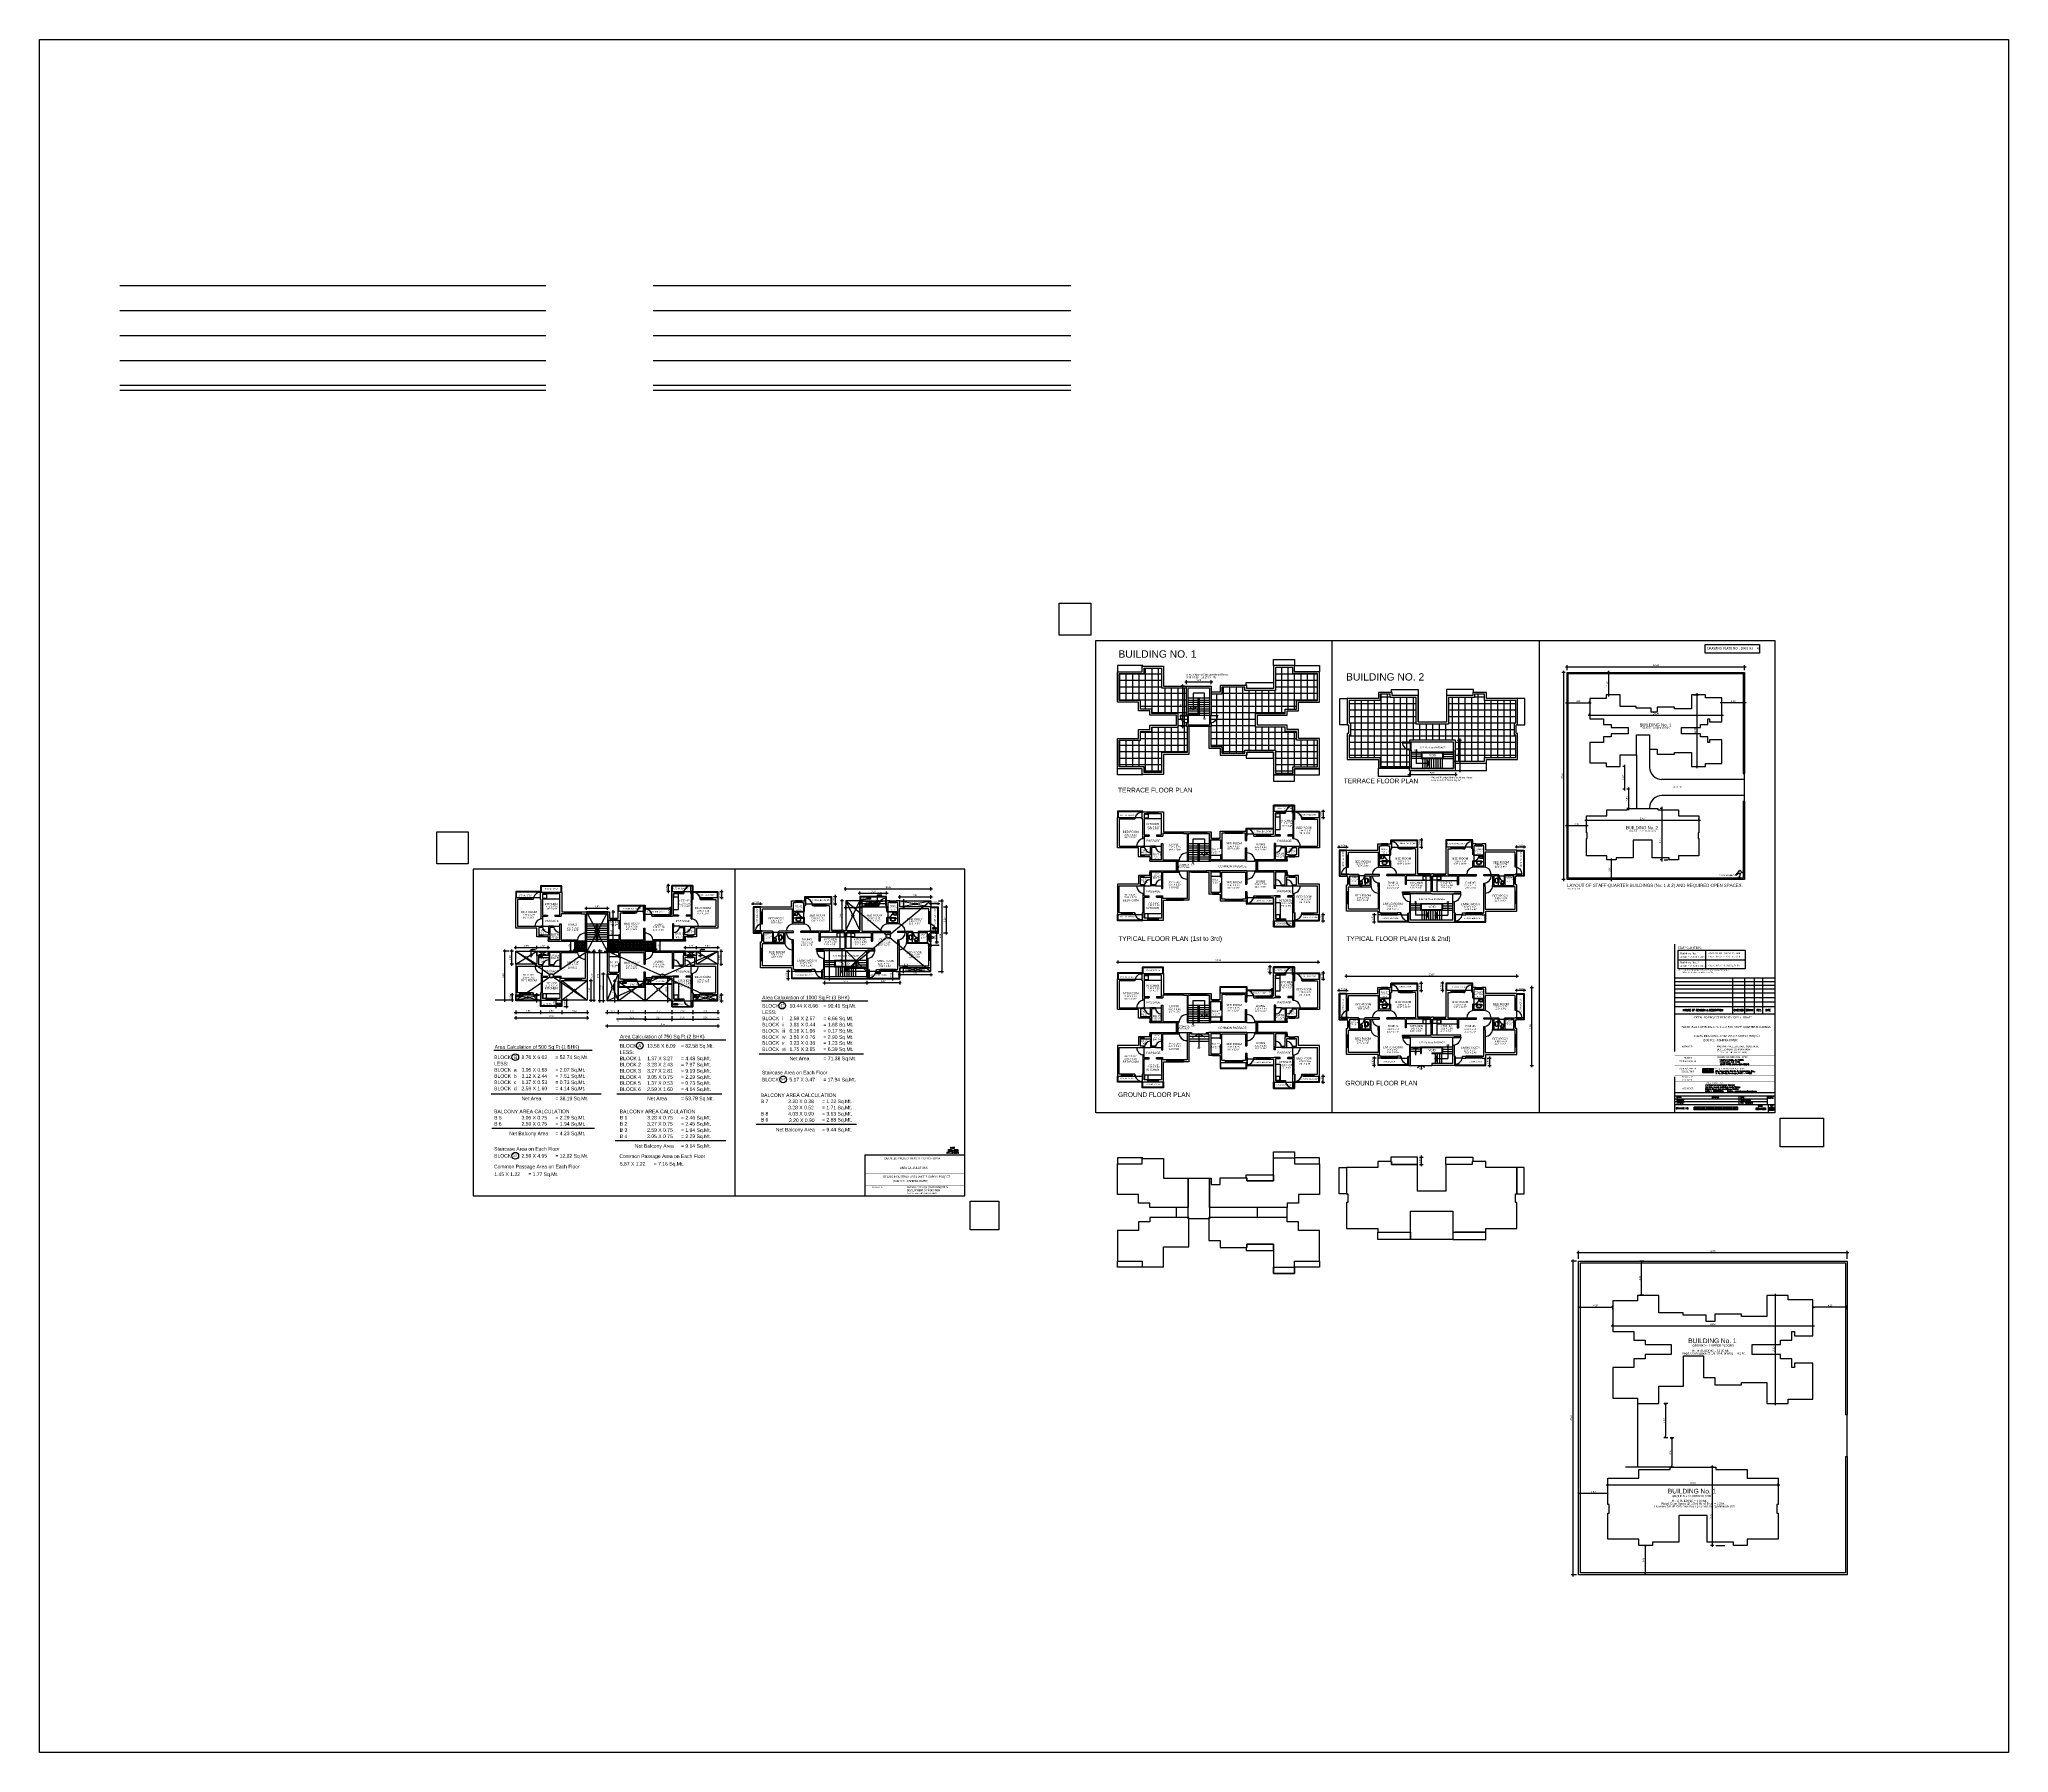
# Model space of a CAD drawing. Header units: metres. Extents: x -1441 to -394, y -133 to 518.
# Drawn here: x -635.6 to -394.3, y -132.9 to 76.9 of the extents above; entities that cross this region are included whole.
import ezdxf
from ezdxf.enums import TextEntityAlignment as Align

# ---------------------------------------------------------------- set-up
doc = ezdxf.new("R2010")
doc.units = ezdxf.units.M
doc.header["$LTSCALE"] = 25.4
doc.header["$PDMODE"] = 3
doc.layers.get('0').update_dxf_attribs({"linetype": 'CONTINUOUS'})
doc.layers.get('DEFPOINTS').update_dxf_attribs({"linetype": 'CONTINUOUS'})
doc.layers.add('FUR', color=1, linetype='CONTINUOUS')
doc.styles.add('COMPLEX', font='complex')
doc.styles.add('logo', font='tahoma.ttf', dxfattribs={"height": 0.0508})
doc.styles.add('ROMAND', font='romand__.ttf', dxfattribs={"height": 0.00508})
doc.styles.add('ROMANS', font='romans')
doc.styles.add('S1', font='ROMANS1')
doc.styles.get("Standard").update_dxf_attribs({"font": 'ARIALN.TTF'})
doc.styles.add('STYLE3', font='arial.ttf')
doc.dimstyles.get("Standard").update_dxf_attribs({"dimscale": 0, "dimtxt": 0.2, "dimasz": 0.2, "dimexe": 0.2, "dimexo": 0.25, "dimgap": 0.1, "dimtad": 1, "dimtoh": 1, "dimzin": 0, "dimdsep": 46, "dimtxsty": 'Standard', "dimblk1": 'ARCHTICK', "dimblk2": 'ARCHTICK', "dimsah": 1, "dimcen": 0, "dimdle": 0.2, "dimclrd": 8, "dimclre": 8, "dimclrt": 3, "dimadec": 0, "dimazin": 0, "dimtfac": 1, "dimtmove": 0, "dimatfit": 3, "dimldrblk": 'ARCHTICK', "dimfxl": 25.4, "dimfrac": 1, "dimtolj": 1, "dimtzin": 0, "dimarcsym": 0})

# ---------------------------------------------------------------- blocks, each defined once
blk = doc.blocks.new('_ARCHTICK')
at = {"color": 0, "linetype": 'ByBlock', "const_width": 0.15}
blk.add_lwpolyline([(-0.5, -0.5), (0.5, 0.5)], dxfattribs=at)
blk = doc.blocks.new('*D1')
at = {"color": 8, "lineweight": -2, "transparency": 16777216}
for p, q in [((-475.64, -37.83), (-454.37, -37.83)), ((-475.44, -38.01), (-475.44, -37.63)), ((-454.57, -38.01), (-454.57, -37.63))]:
    blk.add_line(p, q, dxfattribs=at)
at = {"layer": 'DEFPOINTS', "color": 0, "transparency": 16777216}
for p in [(-475.44, -38.26), (-454.57, -37.83), (-454.57, -38.26)]:
    blk.add_point(p, dxfattribs=at)
at = {"color": 8, "lineweight": -2, "transparency": 16777216, "xscale": 0.2, "yscale": 0.2, "zscale": 0.2, "rotation": 180}
blk.add_blockref('_ARCHTICK', (-475.44, -37.83), dxfattribs=at)
at = {"color": 8, "lineweight": -2, "transparency": 16777216, "xscale": 0.2, "yscale": 0.2, "zscale": 0.2}
blk.add_blockref('_ARCHTICK', (-454.57, -37.83), dxfattribs=at)
at = {"color": 5, "transparency": 16777216, "insert": (-465.01, -37.63), "char_height": 0.2, "attachment_point": 5}
blk.add_mtext('\\A1;20.87', dxfattribs=at)
blk = doc.blocks.new('*D2')
at = {"color": 8, "lineweight": -2, "transparency": 16777216}
for p, q in [((-452.93, -39.21), (-452.53, -39.21)), ((-452.73, -48.97), (-452.73, -39.01)), ((-452.93, -48.77), (-452.53, -48.77))]:
    blk.add_line(p, q, dxfattribs=at)
at = {"layer": 'DEFPOINTS', "color": 0, "transparency": 16777216}
for p in [(-453.18, -39.21), (-452.73, -39.21), (-453.18, -48.77)]:
    blk.add_point(p, dxfattribs=at)
at = {"color": 8, "lineweight": -2, "transparency": 16777216, "xscale": 0.2, "yscale": 0.2, "zscale": 0.2}
for p, rotation in [((-452.73, -39.21), 90), ((-452.73, -48.77), 270)]:
    blk.add_blockref('_ARCHTICK', p, dxfattribs=dict(at, rotation=rotation))
at = {"color": 5, "transparency": 16777216, "insert": (-452.93, -43.99), "char_height": 0.2, "attachment_point": 5, "rotation": 90}
blk.add_mtext('\\A1;9.56', dxfattribs=at)
blk = doc.blocks.new('*D3')
at = {"color": 8, "lineweight": -2, "transparency": 16777216}
for p, q in [((-503.65, -36.1), (-478.71, -36.1)), ((-503.45, -36.28), (-503.45, -35.9)), ((-478.91, -36.28), (-478.91, -35.9))]:
    blk.add_line(p, q, dxfattribs=at)
at = {"layer": 'DEFPOINTS', "color": 0, "transparency": 16777216}
for p in [(-478.91, -36.1), (-503.45, -36.53), (-478.91, -36.53)]:
    blk.add_point(p, dxfattribs=at)
at = {"color": 8, "lineweight": -2, "transparency": 16777216, "xscale": 0.2, "yscale": 0.2, "zscale": 0.2, "rotation": 180}
blk.add_blockref('_ARCHTICK', (-503.45, -36.1), dxfattribs=at)
at = {"color": 8, "lineweight": -2, "transparency": 16777216, "xscale": 0.2, "yscale": 0.2, "zscale": 0.2}
blk.add_blockref('_ARCHTICK', (-478.91, -36.1), dxfattribs=at)
at = {"color": 5, "transparency": 16777216, "insert": (-491.18, -35.89), "char_height": 0.2, "attachment_point": 5}
blk.add_mtext('\\A1;24.54', dxfattribs=at)
blk = doc.blocks.new('*D4')
at = {"color": 8, "lineweight": -2, "transparency": 16777216}
for p, q in [((-443.63, -100.13), (-422.36, -100.13)), ((-443.43, -100.3), (-443.43, -99.93)), ((-422.56, -100.3), (-422.56, -99.93))]:
    blk.add_line(p, q, dxfattribs=at)
at = {"layer": 'DEFPOINTS', "color": 0, "transparency": 16777216}
for p in [(-443.43, -100.55), (-422.56, -100.13), (-422.56, -100.55)]:
    blk.add_point(p, dxfattribs=at)
at = {"color": 8, "lineweight": -2, "transparency": 16777216, "xscale": 0.2, "yscale": 0.2, "zscale": 0.2, "rotation": 180}
blk.add_blockref('_ARCHTICK', (-443.43, -100.13), dxfattribs=at)
at = {"color": 8, "lineweight": -2, "transparency": 16777216, "xscale": 0.2, "yscale": 0.2, "zscale": 0.2}
blk.add_blockref('_ARCHTICK', (-422.56, -100.13), dxfattribs=at)
at = {"color": 5, "transparency": 16777216, "insert": (-433, -99.93), "char_height": 0.2, "attachment_point": 5}
blk.add_mtext('\\A1;20.87', dxfattribs=at)
blk = doc.blocks.new('*D5')
at = {"color": 8, "lineweight": -2, "transparency": 16777216}
for p, q in [((-447.23, -71.68), (-413.9, -71.68)), ((-447.03, -72.47), (-447.03, -71.48)), ((-414.1, -72.47), (-414.1, -71.48))]:
    blk.add_line(p, q, dxfattribs=at)
at = {"layer": 'DEFPOINTS', "color": 0, "transparency": 16777216}
for p in [(-414.1, -71.68), (-447.03, -72.72), (-414.1, -72.72)]:
    blk.add_point(p, dxfattribs=at)
at = {"color": 8, "lineweight": -2, "transparency": 16777216, "xscale": 0.2, "yscale": 0.2, "zscale": 0.2, "rotation": 180}
blk.add_blockref('_ARCHTICK', (-447.03, -71.68), dxfattribs=at)
at = {"color": 8, "lineweight": -2, "transparency": 16777216, "xscale": 0.2, "yscale": 0.2, "zscale": 0.2}
blk.add_blockref('_ARCHTICK', (-414.1, -71.68), dxfattribs=at)
at = {"color": 3, "transparency": 16777216, "insert": (-430.56, -71.47), "char_height": 0.2, "attachment_point": 5}
blk.add_mtext('\\A1;32.94', dxfattribs=at)
blk = doc.blocks.new('_Open90')
at = {"color": 0, "linetype": 'ByBlock', "lineweight": -2}
for p, q in [((0, 0), (-1, 0)), ((-0.5, 0.5), (0, 0)), ((0, 0), (-0.5, -0.5))]:
    blk.add_line(p, q, dxfattribs=at)
blk = doc.blocks.new('*D6')
at = {"color": 8, "lineweight": -2, "transparency": 16777216}
for p, q in [((-439.03, -72.72), (-439.51, -72.72)), ((-439.31, -76.72), (-439.31, -72.92)), ((-439.03, -76.92), (-439.51, -76.92))]:
    blk.add_line(p, q, dxfattribs=at)
at = {"layer": 'DEFPOINTS', "color": 0, "transparency": 16777216}
for p in [(-439.31, -72.72), (-438.78, -72.72), (-438.78, -76.92)]:
    blk.add_point(p, dxfattribs=at)
at = {"color": 8, "lineweight": -2, "transparency": 16777216, "xscale": 0.2, "yscale": 0.2, "zscale": 0.2}
for p, rotation in [((-439.31, -72.72), 90), ((-439.31, -76.92), 270)]:
    blk.add_blockref('_Open90', p, dxfattribs=dict(at, rotation=rotation))
at = {"color": 3, "transparency": 16777216, "insert": (-439.51, -74.82), "char_height": 0.2, "attachment_point": 5, "rotation": 90}
blk.add_mtext('\\A1;4.20', dxfattribs=at)
blk = doc.blocks.new('*D8')
at = {"color": 8, "lineweight": -2, "transparency": 16777216}
for p, q in [((-447.03, -78.66), (-447.03, -78.17)), ((-446.83, -78.37), (-443.03, -78.37)), ((-442.83, -78.66), (-442.83, -78.17))]:
    blk.add_line(p, q, dxfattribs=at)
at = {"layer": 'DEFPOINTS', "color": 0, "transparency": 16777216}
for p in [(-447.03, -78.91), (-442.83, -78.37), (-442.83, -78.91)]:
    blk.add_point(p, dxfattribs=at)
at = {"color": 8, "lineweight": -2, "transparency": 16777216, "xscale": 0.2, "yscale": 0.2, "zscale": 0.2, "rotation": 180}
blk.add_blockref('_Open90', (-447.03, -78.37), dxfattribs=at)
at = {"color": 8, "lineweight": -2, "transparency": 16777216, "xscale": 0.2, "yscale": 0.2, "zscale": 0.2}
blk.add_blockref('_Open90', (-442.83, -78.37), dxfattribs=at)
at = {"color": 3, "transparency": 16777216, "insert": (-444.93, -78.17), "char_height": 0.2, "attachment_point": 5}
blk.add_mtext('\\A1;4.20', dxfattribs=at)
blk = doc.blocks.new('*D9')
at = {"color": 8, "lineweight": -2, "transparency": 16777216}
for p, q in [((-418.3, -78.66), (-418.3, -78.17)), ((-414.3, -78.37), (-418.1, -78.37)), ((-414.1, -78.66), (-414.1, -78.17))]:
    blk.add_line(p, q, dxfattribs=at)
at = {"layer": 'DEFPOINTS', "color": 0, "transparency": 16777216}
for p in [(-418.3, -78.37), (-418.3, -78.91), (-414.1, -78.91)]:
    blk.add_point(p, dxfattribs=at)
at = {"color": 8, "lineweight": -2, "transparency": 16777216, "xscale": 0.2, "yscale": 0.2, "zscale": 0.2, "rotation": 180}
blk.add_blockref('_Open90', (-418.3, -78.37), dxfattribs=at)
at = {"color": 8, "lineweight": -2, "transparency": 16777216, "xscale": 0.2, "yscale": 0.2, "zscale": 0.2}
blk.add_blockref('_Open90', (-414.1, -78.37), dxfattribs=at)
at = {"color": 3, "transparency": 16777216, "insert": (-416.2, -78.17), "char_height": 0.2, "attachment_point": 5}
blk.add_mtext('\\A1;4.20', dxfattribs=at)
blk = doc.blocks.new('*D10')
at = {"color": 8, "lineweight": -2, "transparency": 16777216}
for p, q in [((-436.09, -90.18), (-436.57, -90.18)), ((-436.37, -90.38), (-436.37, -94.18)), ((-436.09, -94.38), (-436.57, -94.38))]:
    blk.add_line(p, q, dxfattribs=at)
at = {"layer": 'DEFPOINTS', "color": 0, "transparency": 16777216}
for p in [(-435.84, -90.18), (-436.37, -94.38), (-435.84, -94.38)]:
    blk.add_point(p, dxfattribs=at)
at = {"color": 8, "lineweight": -2, "transparency": 16777216, "xscale": 0.2, "yscale": 0.2, "zscale": 0.2}
for p, rotation in [((-436.37, -90.18), 90), ((-436.37, -94.38), 270)]:
    blk.add_blockref('_Open90', p, dxfattribs=dict(at, rotation=rotation))
at = {"color": 3, "transparency": 16777216, "insert": (-436.58, -92.28), "char_height": 0.2, "attachment_point": 5, "rotation": 90}
blk.add_mtext('\\A1;4.20', dxfattribs=at)
blk = doc.blocks.new('*D11')
at = {"color": 8, "lineweight": -2, "transparency": 16777216}
for p, q in [((-443.03, -80.66), (-418.1, -80.66)), ((-442.83, -80.68), (-442.83, -80.46)), ((-418.3, -81.21), (-418.3, -80.46))]:
    blk.add_line(p, q, dxfattribs=at)
at = {"layer": 'DEFPOINTS', "color": 0, "transparency": 16777216}
for p in [(-442.83, -80.93), (-418.3, -80.66), (-418.3, -81.46)]:
    blk.add_point(p, dxfattribs=at)
at = {"color": 8, "lineweight": -2, "transparency": 16777216, "xscale": 0.2, "yscale": 0.2, "zscale": 0.2, "rotation": 180}
blk.add_blockref('_ARCHTICK', (-442.83, -80.66), dxfattribs=at)
at = {"color": 8, "lineweight": -2, "transparency": 16777216, "xscale": 0.2, "yscale": 0.2, "zscale": 0.2}
blk.add_blockref('_ARCHTICK', (-418.3, -80.66), dxfattribs=at)
at = {"color": 3, "transparency": 16777216, "insert": (-430.56, -80.45), "char_height": 0.2, "attachment_point": 5}
blk.add_mtext('\\A1;24.54', dxfattribs=at)
blk = doc.blocks.new('*D12')
at = {"color": 8, "lineweight": -2, "transparency": 16777216}
for p, q in [((-435.33, -94.38), (-435.81, -94.38)), ((-435.61, -94.58), (-435.61, -97.78)), ((-435.33, -97.98), (-435.81, -97.98))]:
    blk.add_line(p, q, dxfattribs=at)
at = {"layer": 'DEFPOINTS', "color": 0, "transparency": 16777216}
for p in [(-435.08, -94.38), (-435.61, -97.98), (-435.08, -97.98)]:
    blk.add_point(p, dxfattribs=at)
at = {"color": 8, "lineweight": -2, "transparency": 16777216, "xscale": 0.2, "yscale": 0.2, "zscale": 0.2}
for p, rotation in [((-435.61, -94.38), 90), ((-435.61, -97.98), 270)]:
    blk.add_blockref('_Open90', p, dxfattribs=dict(at, rotation=rotation))
at = {"color": 3, "transparency": 16777216, "insert": (-435.81, -96.18), "char_height": 0.2, "attachment_point": 5, "rotation": 90}
blk.add_mtext('\\A1;3.60', dxfattribs=at)
blk = doc.blocks.new('*D13')
at = {"color": 8, "lineweight": -2, "transparency": 16777216}
for p, q in [((-447.03, -101.46), (-447.03, -100.98)), ((-443.63, -101.18), (-446.83, -101.18)), ((-443.43, -101.46), (-443.43, -100.98))]:
    blk.add_line(p, q, dxfattribs=at)
at = {"layer": 'DEFPOINTS', "color": 0, "transparency": 16777216}
for p in [(-447.03, -101.18), (-447.03, -101.71), (-443.43, -101.71)]:
    blk.add_point(p, dxfattribs=at)
at = {"color": 8, "lineweight": -2, "transparency": 16777216, "xscale": 0.2, "yscale": 0.2, "zscale": 0.2, "rotation": 180}
blk.add_blockref('_Open90', (-447.03, -101.18), dxfattribs=at)
at = {"color": 8, "lineweight": -2, "transparency": 16777216, "xscale": 0.2, "yscale": 0.2, "zscale": 0.2}
blk.add_blockref('_Open90', (-443.43, -101.18), dxfattribs=at)
at = {"color": 3, "transparency": 16777216, "insert": (-445.23, -100.97), "char_height": 0.2, "attachment_point": 5}
blk.add_mtext('\\A1;3.60', dxfattribs=at)
blk = doc.blocks.new('*D14')
at = {"color": 8, "lineweight": -2, "transparency": 16777216}
for p, q in [((-438.57, -107.54), (-439.05, -107.54)), ((-438.85, -107.74), (-438.85, -110.94)), ((-438.57, -111.14), (-439.05, -111.14))]:
    blk.add_line(p, q, dxfattribs=at)
at = {"layer": 'DEFPOINTS', "color": 0, "transparency": 16777216}
for p in [(-438.32, -107.54), (-438.85, -111.14), (-438.32, -111.14)]:
    blk.add_point(p, dxfattribs=at)
at = {"color": 8, "lineweight": -2, "transparency": 16777216, "xscale": 0.2, "yscale": 0.2, "zscale": 0.2}
for p, rotation in [((-438.85, -107.54), 90), ((-438.85, -111.14), 270)]:
    blk.add_blockref('_Open90', p, dxfattribs=dict(at, rotation=rotation))
at = {"color": 3, "transparency": 16777216, "insert": (-439.05, -109.34), "char_height": 0.2, "attachment_point": 5, "rotation": 90}
blk.add_mtext('\\A1;3.60', dxfattribs=at)
blk = doc.blocks.new('*D15')
at = {"color": 8, "lineweight": -2, "transparency": 16777216}
for p, q in [((-447.28, -72.72), (-447.92, -72.72)), ((-447.72, -72.52), (-447.72, -111.34)), ((-447.28, -111.14), (-447.92, -111.14))]:
    blk.add_line(p, q, dxfattribs=at)
at = {"layer": 'DEFPOINTS', "color": 0, "transparency": 16777216}
for p in [(-447.03, -72.72), (-447.72, -111.14), (-447.03, -111.14)]:
    blk.add_point(p, dxfattribs=at)
at = {"color": 8, "lineweight": -2, "transparency": 16777216, "xscale": 0.2, "yscale": 0.2, "zscale": 0.2}
for p, rotation in [((-447.72, -72.72), 90), ((-447.72, -111.14), 270)]:
    blk.add_blockref('_ARCHTICK', p, dxfattribs=dict(at, rotation=rotation))
at = {"color": 3, "transparency": 16777216, "insert": (-447.92, -91.93), "char_height": 0.2, "attachment_point": 5, "rotation": 90}
blk.add_mtext('\\A1;38.42', dxfattribs=at)
blk = doc.blocks.new('*D16')
at = {"color": 8, "lineweight": -2, "transparency": 16777216}
for p, q in [((-423.68, -76.92), (-422.74, -76.92)), ((-422.94, -76.72), (-422.94, -90.38)), ((-423.68, -90.18), (-422.74, -90.18))]:
    blk.add_line(p, q, dxfattribs=at)
at = {"layer": 'DEFPOINTS', "color": 0, "transparency": 16777216}
for p in [(-423.93, -76.92), (-423.93, -90.18), (-422.94, -90.18)]:
    blk.add_point(p, dxfattribs=at)
at = {"color": 8, "lineweight": -2, "transparency": 16777216, "xscale": 0.2, "yscale": 0.2, "zscale": 0.2}
for p, rotation in [((-422.94, -76.92), 90), ((-422.94, -90.18), 270)]:
    blk.add_blockref('_ARCHTICK', p, dxfattribs=dict(at, rotation=rotation))
at = {"color": 3, "transparency": 16777216, "insert": (-423.14, -83.55), "char_height": 0.2, "attachment_point": 5, "rotation": 90}
blk.add_mtext('\\A1;13.26', dxfattribs=at)
blk = doc.blocks.new('*D17')
at = {"color": 8, "lineweight": -2, "transparency": 16777216}
for p, q in [((-430.43, -97.98), (-430.85, -97.98)), ((-430.65, -97.78), (-430.65, -107.74)), ((-430.43, -107.54), (-430.85, -107.54))]:
    blk.add_line(p, q, dxfattribs=at)
at = {"layer": 'DEFPOINTS', "color": 0, "transparency": 16777216}
for p in [(-430.18, -97.98), (-430.65, -107.54), (-430.18, -107.54)]:
    blk.add_point(p, dxfattribs=at)
at = {"color": 8, "lineweight": -2, "transparency": 16777216, "xscale": 0.2, "yscale": 0.2, "zscale": 0.2}
for p, rotation in [((-430.65, -97.98), 90), ((-430.65, -107.54), 270)]:
    blk.add_blockref('_ARCHTICK', p, dxfattribs=dict(at, rotation=rotation))
at = {"color": 3, "transparency": 16777216, "insert": (-430.86, -103.99), "char_height": 0.2, "attachment_point": 5, "rotation": 90}
blk.add_mtext('\\A1;9.56', dxfattribs=at)
blk = doc.blocks.new('*D21')
at = {"color": 8, "lineweight": -2, "transparency": 16777216}
for p, q in [((-446.25, -18.71), (-432.08, -18.71)), ((-446.05, -18.74), (-446.05, -18.51)), ((-432.28, -18.74), (-432.28, -18.51))]:
    blk.add_line(p, q, dxfattribs=at)
at = {"layer": 'DEFPOINTS', "color": 0, "transparency": 16777216}
for p in [(-446.05, -18.99), (-432.28, -18.71), (-432.28, -18.99)]:
    blk.add_point(p, dxfattribs=at)
at = {"color": 8, "lineweight": -2, "transparency": 16777216, "xscale": 0.2, "yscale": 0.2, "zscale": 0.2, "rotation": 180}
blk.add_blockref('_ARCHTICK', (-446.05, -18.71), dxfattribs=at)
at = {"color": 8, "lineweight": -2, "transparency": 16777216, "xscale": 0.2, "yscale": 0.2, "zscale": 0.2}
blk.add_blockref('_ARCHTICK', (-432.28, -18.71), dxfattribs=at)
at = {"color": 5, "transparency": 16777216, "insert": (-439.16, -18.51), "char_height": 0.2, "attachment_point": 5}
blk.add_mtext('\\A1;20.87', dxfattribs=at)
blk = doc.blocks.new('*D30')
at = {"color": 8, "lineweight": -2, "transparency": 16777216}
for p, q in [((-448.63, 0.07), (-426.49, 0.07)), ((-448.43, -0.37), (-448.43, 0.27)), ((-426.69, -0.37), (-426.69, 0.27))]:
    blk.add_line(p, q, dxfattribs=at)
at = {"layer": 'DEFPOINTS', "color": 0, "transparency": 16777216}
for p in [(-426.69, 0.07), (-448.43, -0.62), (-426.69, -0.62)]:
    blk.add_point(p, dxfattribs=at)
at = {"color": 8, "lineweight": -2, "transparency": 16777216, "xscale": 0.2, "yscale": 0.2, "zscale": 0.2, "rotation": 180}
blk.add_blockref('_ARCHTICK', (-448.43, 0.07), dxfattribs=at)
at = {"color": 8, "lineweight": -2, "transparency": 16777216, "xscale": 0.2, "yscale": 0.2, "zscale": 0.2}
blk.add_blockref('_ARCHTICK', (-426.69, 0.07), dxfattribs=at)
at = {"color": 5, "transparency": 16777216, "insert": (-437.56, 0.27), "char_height": 0.2, "attachment_point": 5}
blk.add_mtext('\\A1;32.94', dxfattribs=at)
blk = doc.blocks.new('*D22')
at = {"color": 8, "lineweight": -2, "transparency": 16777216}
for p, q in [((-443.23, -0.62), (-443.53, -0.62)), ((-443.33, -3.59), (-443.33, -0.42)), ((-443.23, -3.39), (-443.53, -3.39))]:
    blk.add_line(p, q, dxfattribs=at)
at = {"layer": 'DEFPOINTS', "color": 0, "transparency": 16777216}
for p in [(-443.33, -0.62), (-442.98, -0.62), (-442.98, -3.39)]:
    blk.add_point(p, dxfattribs=at)
at = {"color": 8, "lineweight": -2, "transparency": 16777216, "xscale": 0.2, "yscale": 0.2, "zscale": 0.2}
for p, rotation in [((-443.33, -0.62), 90), ((-443.33, -3.39), 270)]:
    blk.add_blockref('_ARCHTICK', p, dxfattribs=dict(at, rotation=rotation))
at = {"color": 5, "transparency": 16777216, "insert": (-443.53, -2.01), "char_height": 0.2, "attachment_point": 5, "rotation": 90}
blk.add_mtext('\\A1;4.20', dxfattribs=at)
blk = doc.blocks.new('*D23')
at = {"color": 8, "lineweight": -2, "transparency": 16777216}
for p, q in [((-448.63, -4.35), (-445.46, -4.35)), ((-448.43, -4.45), (-448.43, -4.15)), ((-445.66, -4.45), (-445.66, -4.15))]:
    blk.add_line(p, q, dxfattribs=at)
at = {"layer": 'DEFPOINTS', "color": 0, "transparency": 16777216}
for p in [(-448.43, -4.7), (-445.66, -4.35), (-445.66, -4.7)]:
    blk.add_point(p, dxfattribs=at)
at = {"color": 8, "lineweight": -2, "transparency": 16777216, "xscale": 0.2, "yscale": 0.2, "zscale": 0.2, "rotation": 180}
blk.add_blockref('_ARCHTICK', (-448.43, -4.35), dxfattribs=at)
at = {"color": 8, "lineweight": -2, "transparency": 16777216, "xscale": 0.2, "yscale": 0.2, "zscale": 0.2}
blk.add_blockref('_ARCHTICK', (-445.66, -4.35), dxfattribs=at)
at = {"color": 5, "transparency": 16777216, "insert": (-447.04, -4.15), "char_height": 0.2, "attachment_point": 5}
blk.add_mtext('\\A1;4.20', dxfattribs=at)
blk = doc.blocks.new('*D24')
at = {"color": 8, "lineweight": -2, "transparency": 16777216}
for p, q in [((-426.49, -4.35), (-429.66, -4.35)), ((-429.46, -4.45), (-429.46, -4.15)), ((-426.69, -4.45), (-426.69, -4.15))]:
    blk.add_line(p, q, dxfattribs=at)
at = {"layer": 'DEFPOINTS', "color": 0, "transparency": 16777216}
for p in [(-429.46, -4.35), (-429.46, -4.7), (-426.69, -4.7)]:
    blk.add_point(p, dxfattribs=at)
at = {"color": 8, "lineweight": -2, "transparency": 16777216, "xscale": 0.2, "yscale": 0.2, "zscale": 0.2, "rotation": 180}
blk.add_blockref('_ARCHTICK', (-429.46, -4.35), dxfattribs=at)
at = {"color": 8, "lineweight": -2, "transparency": 16777216, "xscale": 0.2, "yscale": 0.2, "zscale": 0.2}
blk.add_blockref('_ARCHTICK', (-426.69, -4.35), dxfattribs=at)
at = {"color": 5, "transparency": 16777216, "insert": (-428.08, -4.15), "char_height": 0.2, "attachment_point": 5}
blk.add_mtext('\\A1;4.20', dxfattribs=at)
blk = doc.blocks.new('*D25')
at = {"color": 8, "lineweight": -2, "transparency": 16777216}
for p, q in [((-441.39, -11.94), (-441.39, -15.11)), ((-441.29, -12.14), (-441.59, -12.14)), ((-441.29, -14.91), (-441.59, -14.91))]:
    blk.add_line(p, q, dxfattribs=at)
at = {"layer": 'DEFPOINTS', "color": 0, "transparency": 16777216}
for p in [(-441.04, -12.14), (-441.39, -14.91), (-441.04, -14.91)]:
    blk.add_point(p, dxfattribs=at)
at = {"color": 8, "lineweight": -2, "transparency": 16777216, "xscale": 0.2, "yscale": 0.2, "zscale": 0.2}
for p, rotation in [((-441.39, -12.14), 90), ((-441.39, -14.91), 270)]:
    blk.add_blockref('_ARCHTICK', p, dxfattribs=dict(at, rotation=rotation))
at = {"color": 5, "transparency": 16777216, "insert": (-441.6, -13.53), "char_height": 0.2, "attachment_point": 5, "rotation": 90}
blk.add_mtext('\\A1;4.20', dxfattribs=at)
blk = doc.blocks.new('*D26')
at = {"color": 8, "lineweight": -2, "transparency": 16777216}
for p, q in [((-445.86, -5.86), (-429.26, -5.86)), ((-445.66, -5.78), (-445.66, -5.66)), ((-429.46, -6.14), (-429.46, -5.66))]:
    blk.add_line(p, q, dxfattribs=at)
at = {"layer": 'DEFPOINTS', "color": 0, "transparency": 16777216}
for p in [(-445.66, -6.03), (-429.46, -5.86), (-429.46, -6.39)]:
    blk.add_point(p, dxfattribs=at)
at = {"color": 8, "lineweight": -2, "transparency": 16777216, "xscale": 0.2, "yscale": 0.2, "zscale": 0.2, "rotation": 180}
blk.add_blockref('_ARCHTICK', (-445.66, -5.86), dxfattribs=at)
at = {"color": 8, "lineweight": -2, "transparency": 16777216, "xscale": 0.2, "yscale": 0.2, "zscale": 0.2}
blk.add_blockref('_ARCHTICK', (-429.46, -5.86), dxfattribs=at)
at = {"color": 5, "transparency": 16777216, "insert": (-437.56, -5.65), "char_height": 0.2, "attachment_point": 5}
blk.add_mtext('\\A1;24.54', dxfattribs=at)
blk = doc.blocks.new('*D18')
at = {"color": 8, "lineweight": -2, "transparency": 16777216}
for p, q in [((-440.79, -14.91), (-441.09, -14.91)), ((-440.89, -14.71), (-440.89, -17.49)), ((-440.79, -17.29), (-441.09, -17.29))]:
    blk.add_line(p, q, dxfattribs=at)
at = {"layer": 'DEFPOINTS', "color": 0, "transparency": 16777216}
for p in [(-440.54, -14.91), (-440.89, -17.29), (-440.54, -17.29)]:
    blk.add_point(p, dxfattribs=at)
at = {"color": 8, "lineweight": -2, "transparency": 16777216, "xscale": 0.2, "yscale": 0.2, "zscale": 0.2}
for p, rotation in [((-440.89, -14.91), 90), ((-440.89, -17.29), 270)]:
    blk.add_blockref('_ARCHTICK', p, dxfattribs=dict(at, rotation=rotation))
at = {"color": 5, "transparency": 16777216, "insert": (-441.09, -16.1), "char_height": 0.2, "attachment_point": 5, "rotation": 90}
blk.add_mtext('\\A1;3.60', dxfattribs=at)
blk = doc.blocks.new('*D19')
at = {"color": 8, "lineweight": -2, "transparency": 16777216}
for p, q in [((-448.43, -19.5), (-448.43, -19.2)), ((-446.05, -19.5), (-446.05, -19.2)), ((-445.85, -19.4), (-448.63, -19.4))]:
    blk.add_line(p, q, dxfattribs=at)
at = {"layer": 'DEFPOINTS', "color": 0, "transparency": 16777216}
for p in [(-448.43, -19.4), (-448.43, -19.75), (-446.05, -19.75)]:
    blk.add_point(p, dxfattribs=at)
at = {"color": 8, "lineweight": -2, "transparency": 16777216, "xscale": 0.2, "yscale": 0.2, "zscale": 0.2, "rotation": 180}
blk.add_blockref('_ARCHTICK', (-448.43, -19.4), dxfattribs=at)
at = {"color": 8, "lineweight": -2, "transparency": 16777216, "xscale": 0.2, "yscale": 0.2, "zscale": 0.2}
blk.add_blockref('_ARCHTICK', (-446.05, -19.4), dxfattribs=at)
at = {"color": 5, "transparency": 16777216, "insert": (-447.24, -19.2), "char_height": 0.2, "attachment_point": 5}
blk.add_mtext('\\A1;3.60', dxfattribs=at)
blk = doc.blocks.new('*D20')
at = {"color": 8, "lineweight": -2, "transparency": 16777216}
for p, q in [((-442.92, -23.6), (-443.23, -23.6)), ((-443.03, -23.4), (-443.03, -26.18)), ((-442.92, -25.98), (-443.23, -25.98))]:
    blk.add_line(p, q, dxfattribs=at)
at = {"layer": 'DEFPOINTS', "color": 0, "transparency": 16777216}
for p in [(-442.67, -23.6), (-443.03, -25.98), (-442.67, -25.98)]:
    blk.add_point(p, dxfattribs=at)
at = {"color": 8, "lineweight": -2, "transparency": 16777216, "xscale": 0.2, "yscale": 0.2, "zscale": 0.2}
for p, rotation in [((-443.03, -23.6), 90), ((-443.03, -25.98), 270)]:
    blk.add_blockref('_ARCHTICK', p, dxfattribs=dict(at, rotation=rotation))
at = {"color": 5, "transparency": 16777216, "insert": (-443.23, -24.79), "char_height": 0.2, "attachment_point": 5, "rotation": 90}
blk.add_mtext('\\A1;3.60', dxfattribs=at)
blk = doc.blocks.new('*D27')
at = {"color": 8, "lineweight": -2, "transparency": 16777216}
for p, q in [((-448.68, -0.62), (-449.08, -0.62)), ((-448.88, -0.42), (-448.88, -26.18)), ((-448.68, -25.98), (-449.08, -25.98))]:
    blk.add_line(p, q, dxfattribs=at)
at = {"layer": 'DEFPOINTS', "color": 0, "transparency": 16777216}
for p in [(-448.43, -0.62), (-448.88, -25.98), (-448.43, -25.98)]:
    blk.add_point(p, dxfattribs=at)
at = {"color": 8, "lineweight": -2, "transparency": 16777216, "xscale": 0.2, "yscale": 0.2, "zscale": 0.2}
for p, rotation in [((-448.88, -0.62), 90), ((-448.88, -25.98), 270)]:
    blk.add_blockref('_ARCHTICK', p, dxfattribs=dict(at, rotation=rotation))
at = {"color": 5, "transparency": 16777216, "insert": (-449.08, -13.3), "char_height": 0.2, "attachment_point": 5, "rotation": 90}
blk.add_mtext('\\A1;38.42', dxfattribs=at)
blk = doc.blocks.new('*D28')
at = {"color": 8, "lineweight": -2, "transparency": 16777216}
for p, q in [((-432.93, -3.39), (-432.32, -3.39)), ((-432.52, -3.19), (-432.52, -12.34)), ((-432.93, -12.14), (-432.32, -12.14))]:
    blk.add_line(p, q, dxfattribs=at)
at = {"layer": 'DEFPOINTS', "color": 0, "transparency": 16777216}
for p in [(-433.18, -3.39), (-433.18, -12.14), (-432.52, -12.14)]:
    blk.add_point(p, dxfattribs=at)
at = {"color": 8, "lineweight": -2, "transparency": 16777216, "xscale": 0.2, "yscale": 0.2, "zscale": 0.2}
for p, rotation in [((-432.52, -3.39), 90), ((-432.52, -12.14), 270)]:
    blk.add_blockref('_ARCHTICK', p, dxfattribs=dict(at, rotation=rotation))
at = {"color": 5, "transparency": 16777216, "insert": (-432.73, -7.77), "char_height": 0.2, "attachment_point": 5, "rotation": 90}
blk.add_mtext('\\A1;13.26', dxfattribs=at)
blk = doc.blocks.new('*D29')
at = {"color": 8, "lineweight": -2, "transparency": 16777216}
for p, q in [((-436.77, -17.29), (-437.03, -17.29)), ((-436.83, -17.09), (-436.83, -23.8)), ((-436.77, -23.6), (-437.03, -23.6))]:
    blk.add_line(p, q, dxfattribs=at)
at = {"layer": 'DEFPOINTS', "color": 0, "transparency": 16777216}
for p in [(-436.52, -17.29), (-436.83, -23.6), (-436.52, -23.6)]:
    blk.add_point(p, dxfattribs=at)
at = {"color": 8, "lineweight": -2, "transparency": 16777216, "xscale": 0.2, "yscale": 0.2, "zscale": 0.2}
for p, rotation in [((-436.83, -17.29), 90), ((-436.83, -23.6), 270)]:
    blk.add_blockref('_ARCHTICK', p, dxfattribs=dict(at, rotation=rotation))
at = {"color": 5, "transparency": 16777216, "insert": (-437.04, -21.26), "char_height": 0.2, "attachment_point": 5, "rotation": 90}
blk.add_mtext('\\A1;9.56', dxfattribs=at)
blk = doc.blocks.new('*D31')
at = {"color": 8, "lineweight": -2, "transparency": 16777216}
for p, q in [((-471.81, -30.3), (-472.27, -30.3)), ((-471.88, -31.2), (-472.27, -31.2)), ((-472.07, -30.1), (-472.07, -31.4))]:
    blk.add_line(p, q, dxfattribs=at)
at = {"layer": 'DEFPOINTS', "color": 0, "transparency": 16777216}
for p in [(-472.07, -31.2), (-471.63, -31.2), (-471.56, -30.3)]:
    blk.add_point(p, dxfattribs=at)
at = {"color": 8, "lineweight": -2, "transparency": 16777216, "xscale": 0.2, "yscale": 0.2, "zscale": 0.2}
for p, rotation in [((-472.07, -30.3), 90), ((-472.07, -31.2), 270)]:
    blk.add_blockref('_ARCHTICK', p, dxfattribs=dict(at, rotation=rotation))
at = {"color": 146, "transparency": 16777216, "insert": (-472.27, -30.75), "char_height": 0.2, "attachment_point": 5, "rotation": 90}
blk.add_mtext('\\A1;0.90', dxfattribs=at)
blk = doc.blocks.new('*D32')
at = {"color": 8, "lineweight": -2, "transparency": 16777216}
for p, q in [((-476.54, -22.04), (-475.24, -22.04)), ((-476.34, -22.15), (-476.34, -21.84)), ((-475.44, -22.15), (-475.44, -21.84))]:
    blk.add_line(p, q, dxfattribs=at)
at = {"layer": 'DEFPOINTS', "color": 0, "transparency": 16777216}
for p in [(-476.34, -22.4), (-475.44, -22.04), (-475.44, -22.4)]:
    blk.add_point(p, dxfattribs=at)
at = {"color": 8, "lineweight": -2, "transparency": 16777216, "xscale": 0.2, "yscale": 0.2, "zscale": 0.2, "rotation": 180}
blk.add_blockref('_ARCHTICK', (-476.34, -22.04), dxfattribs=at)
at = {"color": 8, "lineweight": -2, "transparency": 16777216, "xscale": 0.2, "yscale": 0.2, "zscale": 0.2}
blk.add_blockref('_ARCHTICK', (-475.44, -22.04), dxfattribs=at)
at = {"color": 146, "transparency": 16777216, "insert": (-475.89, -21.84), "char_height": 0.2, "attachment_point": 5}
blk.add_mtext('\\A1;0.90', dxfattribs=at)
blk = doc.blocks.new('*D33')
at = {"color": 8, "lineweight": -2, "transparency": 16777216}
for p, q in [((-453.47, -22.04), (-454.77, -22.04)), ((-454.57, -22.15), (-454.57, -21.84)), ((-453.67, -22.15), (-453.67, -21.84))]:
    blk.add_line(p, q, dxfattribs=at)
at = {"layer": 'DEFPOINTS', "color": 0, "transparency": 16777216}
for p in [(-454.57, -22.04), (-454.57, -22.4), (-453.67, -22.4)]:
    blk.add_point(p, dxfattribs=at)
at = {"color": 8, "lineweight": -2, "transparency": 16777216, "xscale": 0.2, "yscale": 0.2, "zscale": 0.2, "rotation": 180}
blk.add_blockref('_ARCHTICK', (-454.57, -22.04), dxfattribs=at)
at = {"color": 8, "lineweight": -2, "transparency": 16777216, "xscale": 0.2, "yscale": 0.2, "zscale": 0.2}
blk.add_blockref('_ARCHTICK', (-453.67, -22.04), dxfattribs=at)
at = {"color": 146, "transparency": 16777216, "insert": (-454.12, -21.84), "char_height": 0.2, "attachment_point": 5}
blk.add_mtext('\\A1;0.90', dxfattribs=at)
blk = doc.blocks.new('*D34')
at = {"color": 8, "lineweight": -2, "transparency": 16777216}
for p, q in [((-471.81, -47.87), (-472.27, -47.87)), ((-472.07, -47.67), (-472.07, -48.97)), ((-471.88, -48.77), (-472.27, -48.77))]:
    blk.add_line(p, q, dxfattribs=at)
at = {"layer": 'DEFPOINTS', "color": 0, "transparency": 16777216}
for p in [(-471.56, -47.87), (-472.07, -48.77), (-471.63, -48.77)]:
    blk.add_point(p, dxfattribs=at)
at = {"color": 8, "lineweight": -2, "transparency": 16777216, "xscale": 0.2, "yscale": 0.2, "zscale": 0.2}
for p, rotation in [((-472.07, -47.87), 90), ((-472.07, -48.77), 270)]:
    blk.add_blockref('_ARCHTICK', p, dxfattribs=dict(at, rotation=rotation))
at = {"color": 146, "transparency": 16777216, "insert": (-472.27, -48.32), "char_height": 0.2, "attachment_point": 5, "rotation": 90}
blk.add_mtext('\\A1;0.90', dxfattribs=at)
blk = doc.blocks.new('*D35')
at = {"color": 8, "lineweight": -2, "transparency": 16777216}
for p, q in [((-476.54, -39.6), (-475.24, -39.6)), ((-476.34, -39.72), (-476.34, -39.4)), ((-475.44, -39.72), (-475.44, -39.4))]:
    blk.add_line(p, q, dxfattribs=at)
at = {"layer": 'DEFPOINTS', "color": 0, "transparency": 16777216}
for p in [(-476.34, -39.97), (-475.44, -39.6), (-475.44, -39.97)]:
    blk.add_point(p, dxfattribs=at)
at = {"color": 8, "lineweight": -2, "transparency": 16777216, "xscale": 0.2, "yscale": 0.2, "zscale": 0.2, "rotation": 180}
blk.add_blockref('_ARCHTICK', (-476.34, -39.6), dxfattribs=at)
at = {"color": 8, "lineweight": -2, "transparency": 16777216, "xscale": 0.2, "yscale": 0.2, "zscale": 0.2}
blk.add_blockref('_ARCHTICK', (-475.44, -39.6), dxfattribs=at)
at = {"color": 146, "transparency": 16777216, "insert": (-475.89, -39.4), "char_height": 0.2, "attachment_point": 5}
blk.add_mtext('\\A1;0.90', dxfattribs=at)
blk = doc.blocks.new('*D36')
at = {"color": 8, "lineweight": -2, "transparency": 16777216}
for p, q in [((-466.32, -38.49), (-466.32, -39.79)), ((-466.5, -38.69), (-466.12, -38.69)), ((-466.5, -39.59), (-466.12, -39.59))]:
    blk.add_line(p, q, dxfattribs=at)
at = {"layer": 'DEFPOINTS', "color": 0, "transparency": 16777216}
for p in [(-466.75, -38.69), (-466.75, -39.59), (-466.32, -39.59)]:
    blk.add_point(p, dxfattribs=at)
at = {"color": 8, "lineweight": -2, "transparency": 16777216, "xscale": 0.2, "yscale": 0.2, "zscale": 0.2}
for p, rotation in [((-466.32, -38.69), 90), ((-466.32, -39.59), 270)]:
    blk.add_blockref('_ARCHTICK', p, dxfattribs=dict(at, rotation=rotation))
at = {"color": 146, "transparency": 16777216, "insert": (-466.53, -39.14), "char_height": 0.2, "attachment_point": 5, "rotation": 90}
blk.add_mtext('\\A1;0.90', dxfattribs=at)
blk = doc.blocks.new('*D37')
at = {"color": 8, "lineweight": -2, "transparency": 16777216}
for p, q in [((-458.2, -47.87), (-457.74, -47.87)), ((-457.94, -47.67), (-457.94, -48.97)), ((-458.13, -48.77), (-457.74, -48.77))]:
    blk.add_line(p, q, dxfattribs=at)
at = {"layer": 'DEFPOINTS', "color": 0, "transparency": 16777216}
for p in [(-458.45, -47.87), (-458.38, -48.77), (-457.94, -48.77)]:
    blk.add_point(p, dxfattribs=at)
at = {"color": 8, "lineweight": -2, "transparency": 16777216, "xscale": 0.2, "yscale": 0.2, "zscale": 0.2}
for p, rotation in [((-457.94, -47.87), 90), ((-457.94, -48.77), 270)]:
    blk.add_blockref('_ARCHTICK', p, dxfattribs=dict(at, rotation=rotation))
at = {"color": 146, "transparency": 16777216, "insert": (-458.15, -48.32), "char_height": 0.2, "attachment_point": 5, "rotation": 90}
blk.add_mtext('\\A1;0.90', dxfattribs=at)
blk = doc.blocks.new('*D38')
at = {"color": 8, "lineweight": -2, "transparency": 16777216}
for p, q in [((-453.47, -39.6), (-454.77, -39.6)), ((-454.57, -39.72), (-454.57, -39.4)), ((-453.67, -39.72), (-453.67, -39.4))]:
    blk.add_line(p, q, dxfattribs=at)
at = {"layer": 'DEFPOINTS', "color": 0, "transparency": 16777216}
for p in [(-454.57, -39.6), (-454.57, -39.97), (-453.67, -39.97)]:
    blk.add_point(p, dxfattribs=at)
at = {"color": 8, "lineweight": -2, "transparency": 16777216, "xscale": 0.2, "yscale": 0.2, "zscale": 0.2, "rotation": 180}
blk.add_blockref('_ARCHTICK', (-454.57, -39.6), dxfattribs=at)
at = {"color": 8, "lineweight": -2, "transparency": 16777216, "xscale": 0.2, "yscale": 0.2, "zscale": 0.2}
blk.add_blockref('_ARCHTICK', (-453.67, -39.6), dxfattribs=at)
at = {"color": 146, "transparency": 16777216, "insert": (-454.12, -39.4), "char_height": 0.2, "attachment_point": 5}
blk.add_mtext('\\A1;0.90', dxfattribs=at)
blk = doc.blocks.new('*D39')
at = {"color": 8, "lineweight": -2, "transparency": 16777216}
for p, q in [((-463.69, -38.49), (-463.69, -39.79)), ((-463.51, -38.69), (-463.89, -38.69)), ((-463.51, -39.59), (-463.89, -39.59))]:
    blk.add_line(p, q, dxfattribs=at)
at = {"layer": 'DEFPOINTS', "color": 0, "transparency": 16777216}
for p in [(-463.69, -39.59), (-463.26, -38.69), (-463.26, -39.59)]:
    blk.add_point(p, dxfattribs=at)
at = {"color": 8, "lineweight": -2, "transparency": 16777216, "xscale": 0.2, "yscale": 0.2, "zscale": 0.2}
for p, rotation in [((-463.69, -38.69), 90), ((-463.69, -39.59), 270)]:
    blk.add_blockref('_ARCHTICK', p, dxfattribs=dict(at, rotation=rotation))
at = {"color": 146, "transparency": 16777216, "insert": (-463.89, -39.14), "char_height": 0.2, "attachment_point": 5, "rotation": 90}
blk.add_mtext('\\A1;0.90', dxfattribs=at)
blk = doc.blocks.new('*D40')
at = {"color": 8, "lineweight": -2, "transparency": 16777216}
for p, q in [((-466.5, -21.12), (-466.08, -21.12)), ((-466.28, -20.92), (-466.28, -22.22)), ((-466.5, -22.02), (-466.08, -22.02))]:
    blk.add_line(p, q, dxfattribs=at)
at = {"layer": 'DEFPOINTS', "color": 0, "transparency": 16777216}
for p in [(-466.75, -21.12), (-466.75, -22.02), (-466.28, -22.02)]:
    blk.add_point(p, dxfattribs=at)
at = {"color": 8, "lineweight": -2, "transparency": 16777216, "xscale": 0.2, "yscale": 0.2, "zscale": 0.2}
for p, rotation in [((-466.28, -21.12), 90), ((-466.28, -22.02), 270)]:
    blk.add_blockref('_ARCHTICK', p, dxfattribs=dict(at, rotation=rotation))
at = {"color": 146, "transparency": 16777216, "insert": (-466.48, -21.57), "char_height": 0.2, "attachment_point": 5, "rotation": 90}
blk.add_mtext('\\A1;0.90', dxfattribs=at)
blk = doc.blocks.new('*D41')
at = {"color": 8, "lineweight": -2, "transparency": 16777216}
for p, q in [((-466.5, -60), (-466.06, -60)), ((-466.26, -61.1), (-466.26, -59.8)), ((-466.5, -60.9), (-466.06, -60.9))]:
    blk.add_line(p, q, dxfattribs=at)
at = {"layer": 'DEFPOINTS', "color": 0, "transparency": 16777216}
for p in [(-466.75, -60), (-466.26, -60), (-466.75, -60.9)]:
    blk.add_point(p, dxfattribs=at)
at = {"color": 8, "lineweight": -2, "transparency": 16777216, "xscale": 0.2, "yscale": 0.2, "zscale": 0.2}
for p, rotation in [((-466.26, -60), 90), ((-466.26, -60.9), 270)]:
    blk.add_blockref('_ARCHTICK', p, dxfattribs=dict(at, rotation=rotation))
at = {"color": 3, "transparency": 16777216, "insert": (-466.46, -60.45), "char_height": 0.2, "attachment_point": 5, "rotation": 90}
blk.add_mtext('\\A1;0.90', dxfattribs=at)
blk = doc.blocks.new('*D42')
at = {"color": 8, "lineweight": -2, "transparency": 16777216}
for p, q in [((-478.51, -30.29), (-478.1, -30.29)), ((-478.51, -31.04), (-478.1, -31.04)), ((-478.3, -31.24), (-478.3, -30.09))]:
    blk.add_line(p, q, dxfattribs=at)
at = {"layer": 'DEFPOINTS', "color": 0, "transparency": 16777216}
for p in [(-478.76, -30.29), (-478.76, -31.04), (-478.3, -30.29)]:
    blk.add_point(p, dxfattribs=at)
at = {"color": 8, "lineweight": -2, "transparency": 16777216, "xscale": 0.2, "yscale": 0.2, "zscale": 0.2}
for p, rotation in [((-478.3, -30.29), 90), ((-478.3, -31.04), 270)]:
    blk.add_blockref('_ARCHTICK', p, dxfattribs=dict(at, rotation=rotation))
at = {"color": 146, "transparency": 16777216, "insert": (-478.5, -30.66), "char_height": 0.2, "attachment_point": 5, "rotation": 90}
blk.add_mtext('\\A1;0.75', dxfattribs=at)
blk = doc.blocks.new('*D43')
at = {"color": 8, "lineweight": -2, "transparency": 16777216}
for p, q in [((-478.51, -17.64), (-478.1, -17.64)), ((-478.51, -18.39), (-478.1, -18.39)), ((-478.3, -17.44), (-478.3, -18.59))]:
    blk.add_line(p, q, dxfattribs=at)
at = {"layer": 'DEFPOINTS', "color": 0, "transparency": 16777216}
for p in [(-478.76, -17.64), (-478.76, -18.39), (-478.3, -18.39)]:
    blk.add_point(p, dxfattribs=at)
at = {"color": 8, "lineweight": -2, "transparency": 16777216, "xscale": 0.2, "yscale": 0.2, "zscale": 0.2}
for p, rotation in [((-478.3, -17.64), 90), ((-478.3, -18.39), 270)]:
    blk.add_blockref('_ARCHTICK', p, dxfattribs=dict(at, rotation=rotation))
at = {"color": 146, "transparency": 16777216, "insert": (-478.5, -18.02), "char_height": 0.2, "attachment_point": 5, "rotation": 90}
blk.add_mtext('\\A1;0.75', dxfattribs=at)
blk = doc.blocks.new('*D44')
at = {"color": 8, "lineweight": -2, "transparency": 16777216}
for p, q in [((-478.51, -50.07), (-478.1, -50.07)), ((-478.3, -51.02), (-478.3, -49.87)), ((-478.51, -50.82), (-478.1, -50.82))]:
    blk.add_line(p, q, dxfattribs=at)
at = {"layer": 'DEFPOINTS', "color": 0, "transparency": 16777216}
for p in [(-478.76, -50.07), (-478.3, -50.07), (-478.76, -50.82)]:
    blk.add_point(p, dxfattribs=at)
at = {"color": 8, "lineweight": -2, "transparency": 16777216, "xscale": 0.2, "yscale": 0.2, "zscale": 0.2}
for p, rotation in [((-478.3, -50.07), 90), ((-478.3, -50.82), 270)]:
    blk.add_blockref('_ARCHTICK', p, dxfattribs=dict(at, rotation=rotation))
at = {"color": 146, "transparency": 16777216, "insert": (-478.5, -50.45), "char_height": 0.2, "attachment_point": 5, "rotation": 90}
blk.add_mtext('\\A1;0.75', dxfattribs=at)
blk = doc.blocks.new('*D45')
at = {"color": 8, "lineweight": -2, "transparency": 16777216}
for p, q in [((-478.51, -37.43), (-478.1, -37.43)), ((-478.51, -38.18), (-478.1, -38.18)), ((-478.3, -37.23), (-478.3, -38.38))]:
    blk.add_line(p, q, dxfattribs=at)
at = {"layer": 'DEFPOINTS', "color": 0, "transparency": 16777216}
for p in [(-478.76, -37.43), (-478.76, -38.18), (-478.3, -38.18)]:
    blk.add_point(p, dxfattribs=at)
at = {"color": 8, "lineweight": -2, "transparency": 16777216, "xscale": 0.2, "yscale": 0.2, "zscale": 0.2}
for p, rotation in [((-478.3, -37.43), 90), ((-478.3, -38.18), 270)]:
    blk.add_blockref('_ARCHTICK', p, dxfattribs=dict(at, rotation=rotation))
at = {"color": 146, "transparency": 16777216, "insert": (-478.5, -37.81), "char_height": 0.2, "attachment_point": 5, "rotation": 90}
blk.add_mtext('\\A1;0.75', dxfattribs=at)
blk = doc.blocks.new('*D46')
at = {"color": 8, "lineweight": -2, "transparency": 16777216}
for p, q in [((-484.65, -36.68), (-485, -36.68)), ((-484.65, -37.43), (-485, -37.43)), ((-484.8, -37.63), (-484.8, -36.48))]:
    blk.add_line(p, q, dxfattribs=at)
at = {"layer": 'DEFPOINTS', "color": 0, "transparency": 16777216}
for p in [(-484.8, -36.68), (-484.4, -36.68), (-484.4, -37.43)]:
    blk.add_point(p, dxfattribs=at)
at = {"color": 8, "lineweight": -2, "transparency": 16777216, "xscale": 0.2, "yscale": 0.2, "zscale": 0.2}
for p, rotation in [((-484.8, -36.68), 90), ((-484.8, -37.43), 270)]:
    blk.add_blockref('_ARCHTICK', p, dxfattribs=dict(at, rotation=rotation))
at = {"color": 146, "transparency": 16777216, "insert": (-485, -37.06), "char_height": 0.2, "attachment_point": 5, "rotation": 90}
blk.add_mtext('\\A1;0.75', dxfattribs=at)
blk = doc.blocks.new('*D47')
at = {"color": 8, "lineweight": -2, "transparency": 16777216}
for p, q in [((-484.41, -39.49), (-484.76, -39.49)), ((-484.41, -40.24), (-484.76, -40.24)), ((-484.56, -40.44), (-484.56, -39.29))]:
    blk.add_line(p, q, dxfattribs=at)
at = {"layer": 'DEFPOINTS', "color": 0, "transparency": 16777216}
for p in [(-484.56, -39.49), (-484.16, -39.49), (-484.16, -40.24)]:
    blk.add_point(p, dxfattribs=at)
at = {"color": 8, "lineweight": -2, "transparency": 16777216, "xscale": 0.2, "yscale": 0.2, "zscale": 0.2}
for p, rotation in [((-484.56, -39.49), 90), ((-484.56, -40.24), 270)]:
    blk.add_blockref('_ARCHTICK', p, dxfattribs=dict(at, rotation=rotation))
at = {"color": 146, "transparency": 16777216, "insert": (-484.76, -39.87), "char_height": 0.2, "attachment_point": 5, "rotation": 90}
blk.add_mtext('\\A1;0.75', dxfattribs=at)
blk = doc.blocks.new('*D49')
at = {"color": 8, "lineweight": -2, "transparency": 16777216}
for p, q in [((-552.24, -40.1), (-551.83, -40.1)), ((-552.24, -40.85), (-551.83, -40.85)), ((-552.03, -41.05), (-552.03, -39.9))]:
    blk.add_line(p, q, dxfattribs=at)
at = {"layer": 'DEFPOINTS', "color": 0, "transparency": 16777216}
for p in [(-552.49, -40.1), (-552.49, -40.85), (-552.03, -40.1)]:
    blk.add_point(p, dxfattribs=at)
at = {"color": 8, "lineweight": -2, "transparency": 16777216, "xscale": 0.2, "yscale": 0.2, "zscale": 0.2}
for p, rotation in [((-552.03, -40.1), 90), ((-552.03, -40.85), 270)]:
    blk.add_blockref('_ARCHTICK', p, dxfattribs=dict(at, rotation=rotation))
at = {"color": 86, "transparency": 16777216, "insert": (-552.23, -40.48), "char_height": 0.2, "attachment_point": 5, "rotation": 90}
blk.add_mtext('\\A1;0.75', dxfattribs=at)
blk = doc.blocks.new('*D50')
at = {"color": 8, "lineweight": -2, "transparency": 16777216}
for p, q in [((-552.24, -27.46), (-551.83, -27.46)), ((-552.24, -28.21), (-551.83, -28.21)), ((-552.03, -27.26), (-552.03, -28.41))]:
    blk.add_line(p, q, dxfattribs=at)
at = {"layer": 'DEFPOINTS', "color": 0, "transparency": 16777216}
for p in [(-552.49, -27.46), (-552.49, -28.21), (-552.03, -28.21)]:
    blk.add_point(p, dxfattribs=at)
at = {"color": 8, "lineweight": -2, "transparency": 16777216, "xscale": 0.2, "yscale": 0.2, "zscale": 0.2}
for p, rotation in [((-552.03, -27.46), 90), ((-552.03, -28.21), 270)]:
    blk.add_blockref('_ARCHTICK', p, dxfattribs=dict(at, rotation=rotation))
at = {"color": 86, "transparency": 16777216, "insert": (-552.23, -27.83), "char_height": 0.2, "attachment_point": 5, "rotation": 90}
blk.add_mtext('\\A1;0.75', dxfattribs=at)
blk = doc.blocks.new('*D51')
at = {"color": 8, "lineweight": -2, "transparency": 16777216}
for p, q in [((-558.53, -27.66), (-558.53, -26.51)), ((-558.38, -26.71), (-558.73, -26.71)), ((-558.38, -27.46), (-558.73, -27.46))]:
    blk.add_line(p, q, dxfattribs=at)
at = {"layer": 'DEFPOINTS', "color": 0, "transparency": 16777216}
for p in [(-558.53, -26.71), (-558.13, -26.71), (-558.13, -27.46)]:
    blk.add_point(p, dxfattribs=at)
at = {"color": 8, "lineweight": -2, "transparency": 16777216, "xscale": 0.2, "yscale": 0.2, "zscale": 0.2}
for p, rotation in [((-558.53, -26.71), 90), ((-558.53, -27.46), 270)]:
    blk.add_blockref('_ARCHTICK', p, dxfattribs=dict(at, rotation=rotation))
at = {"color": 86, "transparency": 16777216, "insert": (-558.73, -27.08), "char_height": 0.2, "attachment_point": 5, "rotation": 90}
blk.add_mtext('\\A1;0.75', dxfattribs=at)
blk = doc.blocks.new('*D48')
at = {"color": 8, "lineweight": -2, "transparency": 16777216}
for p, q in [((-558.14, -29.52), (-558.48, -29.52)), ((-558.14, -30.27), (-558.48, -30.27)), ((-558.28, -30.47), (-558.28, -29.32))]:
    blk.add_line(p, q, dxfattribs=at)
at = {"layer": 'DEFPOINTS', "color": 0, "transparency": 16777216}
for p in [(-558.28, -29.52), (-557.89, -29.52), (-557.89, -30.27)]:
    blk.add_point(p, dxfattribs=at)
at = {"color": 8, "lineweight": -2, "transparency": 16777216, "xscale": 0.2, "yscale": 0.2, "zscale": 0.2}
for p, rotation in [((-558.28, -29.52), 90), ((-558.28, -30.27), 270)]:
    blk.add_blockref('_ARCHTICK', p, dxfattribs=dict(at, rotation=rotation))
at = {"color": 86, "transparency": 16777216, "insert": (-558.49, -29.89), "char_height": 0.2, "attachment_point": 5, "rotation": 90}
blk.add_mtext('\\A1;0.75', dxfattribs=at)
blk = doc.blocks.new('*D52')
at = {"color": 8, "lineweight": -2, "transparency": 16777216}
for p, q in [((-558.33, -43.09), (-555.34, -43.09)), ((-558.13, -42.74), (-558.13, -43.29)), ((-555.54, -42.74), (-555.54, -43.29))]:
    blk.add_line(p, q, dxfattribs=at)
at = {"layer": 'DEFPOINTS', "color": 0, "transparency": 16777216}
for p in [(-558.13, -42.49), (-555.54, -42.49), (-555.54, -43.09)]:
    blk.add_point(p, dxfattribs=at)
at = {"color": 8, "lineweight": -2, "transparency": 16777216, "xscale": 0.2, "yscale": 0.2, "zscale": 0.2, "rotation": 180}
blk.add_blockref('_ARCHTICK', (-558.13, -43.09), dxfattribs=at)
at = {"color": 8, "lineweight": -2, "transparency": 16777216, "xscale": 0.2, "yscale": 0.2, "zscale": 0.2}
blk.add_blockref('_ARCHTICK', (-555.54, -43.09), dxfattribs=at)
at = {"color": 86, "transparency": 16777216, "insert": (-556.83, -42.89), "char_height": 0.2, "attachment_point": 5}
blk.add_mtext('\\A1;2.59', dxfattribs=at)
blk = doc.blocks.new('*D53')
at = {"color": 8, "lineweight": -2, "transparency": 16777216}
for p, q in [((-555.74, -43.09), (-552.29, -43.09)), ((-555.54, -42.74), (-555.54, -43.29)), ((-552.49, -42.84), (-552.49, -42.89))]:
    blk.add_line(p, q, dxfattribs=at)
at = {"layer": 'DEFPOINTS', "color": 0, "transparency": 16777216}
for p in [(-555.54, -42.49), (-552.49, -43.09), (-552.49, -43.09)]:
    blk.add_point(p, dxfattribs=at)
at = {"color": 8, "lineweight": -2, "transparency": 16777216, "xscale": 0.2, "yscale": 0.2, "zscale": 0.2, "rotation": 180}
blk.add_blockref('_ARCHTICK', (-555.54, -43.09), dxfattribs=at)
at = {"color": 8, "lineweight": -2, "transparency": 16777216, "xscale": 0.2, "yscale": 0.2, "zscale": 0.2}
blk.add_blockref('_ARCHTICK', (-552.49, -43.09), dxfattribs=at)
at = {"color": 86, "transparency": 16777216, "insert": (-554.01, -42.89), "char_height": 0.2, "attachment_point": 5}
blk.add_mtext('\\A1;3.05', dxfattribs=at)
blk = doc.blocks.new('*D54')
at = {"color": 8, "lineweight": -2, "transparency": 16777216}
for p, q in [((-561.6, -43.09), (-557.93, -43.09)), ((-561.4, -42.73), (-561.4, -43.29)), ((-558.13, -43.34), (-558.13, -43.29))]:
    blk.add_line(p, q, dxfattribs=at)
at = {"layer": 'DEFPOINTS', "color": 0, "transparency": 16777216}
for p in [(-561.4, -42.48), (-558.13, -43.09), (-558.13, -43.09)]:
    blk.add_point(p, dxfattribs=at)
at = {"color": 8, "lineweight": -2, "transparency": 16777216, "xscale": 0.2, "yscale": 0.2, "zscale": 0.2, "rotation": 180}
blk.add_blockref('_ARCHTICK', (-561.4, -43.09), dxfattribs=at)
at = {"color": 8, "lineweight": -2, "transparency": 16777216, "xscale": 0.2, "yscale": 0.2, "zscale": 0.2}
blk.add_blockref('_ARCHTICK', (-558.13, -43.09), dxfattribs=at)
at = {"color": 86, "transparency": 16777216, "insert": (-559.77, -42.89), "char_height": 0.2, "attachment_point": 5}
blk.add_mtext('\\A1;3.27', dxfattribs=at)
blk = doc.blocks.new('*D55')
at = {"color": 8, "lineweight": -2, "transparency": 16777216}
for p, q in [((-561.2, -43.09), (-564.88, -43.09)), ((-564.68, -43.34), (-564.68, -43.29)), ((-561.4, -42.73), (-561.4, -43.29))]:
    blk.add_line(p, q, dxfattribs=at)
at = {"layer": 'DEFPOINTS', "color": 0, "transparency": 16777216}
for p in [(-564.68, -43.09), (-564.68, -43.09), (-561.4, -42.48)]:
    blk.add_point(p, dxfattribs=at)
at = {"color": 8, "lineweight": -2, "transparency": 16777216, "xscale": 0.2, "yscale": 0.2, "zscale": 0.2, "rotation": 180}
blk.add_blockref('_ARCHTICK', (-564.68, -43.09), dxfattribs=at)
at = {"color": 8, "lineweight": -2, "transparency": 16777216, "xscale": 0.2, "yscale": 0.2, "zscale": 0.2}
blk.add_blockref('_ARCHTICK', (-561.4, -43.09), dxfattribs=at)
at = {"color": 86, "transparency": 16777216, "insert": (-563.04, -42.89), "char_height": 0.2, "attachment_point": 5}
blk.add_mtext('\\A1;3.27', dxfattribs=at)
blk = doc.blocks.new('*D56')
at = {"color": 8, "lineweight": -2, "transparency": 16777216}
for p, q in [((-566.64, -34.77), (-567.16, -34.77)), ((-566.96, -34.57), (-566.96, -41.05)), ((-566.64, -40.85), (-567.16, -40.85))]:
    blk.add_line(p, q, dxfattribs=at)
at = {"layer": 'DEFPOINTS', "color": 0, "transparency": 16777216}
for p in [(-566.39, -34.77), (-566.96, -40.85), (-566.39, -40.85)]:
    blk.add_point(p, dxfattribs=at)
at = {"color": 8, "lineweight": -2, "transparency": 16777216, "xscale": 0.2, "yscale": 0.2, "zscale": 0.2}
for p, rotation in [((-566.96, -34.77), 90), ((-566.96, -40.85), 270)]:
    blk.add_blockref('_ARCHTICK', p, dxfattribs=dict(at, rotation=rotation))
at = {"color": 86, "transparency": 16777216, "insert": (-567.17, -37.81), "char_height": 0.2, "attachment_point": 5, "rotation": 90}
blk.add_mtext('\\A1;6.09', dxfattribs=at)
blk = doc.blocks.new('*D57')
at = {"color": 8, "lineweight": -2, "transparency": 16777216}
for p, q in [((-566.25, -43.93), (-552.29, -43.93)), ((-566.05, -43.77), (-566.05, -44.13)), ((-552.49, -43.77), (-552.49, -44.13))]:
    blk.add_line(p, q, dxfattribs=at)
at = {"layer": 'DEFPOINTS', "color": 0, "transparency": 16777216}
for p in [(-566.05, -43.52), (-552.49, -43.52), (-552.49, -43.93)]:
    blk.add_point(p, dxfattribs=at)
at = {"color": 8, "lineweight": -2, "transparency": 16777216, "xscale": 0.2, "yscale": 0.2, "zscale": 0.2, "rotation": 180}
blk.add_blockref('_ARCHTICK', (-566.05, -43.93), dxfattribs=at)
at = {"color": 8, "lineweight": -2, "transparency": 16777216, "xscale": 0.2, "yscale": 0.2, "zscale": 0.2}
blk.add_blockref('_ARCHTICK', (-552.49, -43.93), dxfattribs=at)
at = {"color": 3, "transparency": 16777216, "insert": (-559.27, -43.73), "char_height": 0.2, "attachment_point": 5}
blk.add_mtext('\\A1;13.56', dxfattribs=at)
blk = doc.blocks.new('*D58')
at = {"color": 8, "lineweight": -2, "transparency": 16777216}
for p, q in [((-566.3, -37.58), (-566.73, -37.58)), ((-566.53, -37.38), (-566.53, -41.05)), ((-566.3, -40.85), (-566.73, -40.85))]:
    blk.add_line(p, q, dxfattribs=at)
at = {"layer": 'DEFPOINTS', "color": 0, "transparency": 16777216}
for p in [(-566.05, -37.58), (-566.53, -40.85), (-566.05, -40.85)]:
    blk.add_point(p, dxfattribs=at)
at = {"color": 8, "lineweight": -2, "transparency": 16777216, "xscale": 0.2, "yscale": 0.2, "zscale": 0.2}
for p, rotation in [((-566.53, -37.58), 90), ((-566.53, -40.85), 270)]:
    blk.add_blockref('_ARCHTICK', p, dxfattribs=dict(at, rotation=rotation))
at = {"color": 3, "transparency": 16777216, "insert": (-566.73, -39.22), "char_height": 0.2, "attachment_point": 5, "rotation": 90}
blk.add_mtext('\\A1;3.27', dxfattribs=at)
blk = doc.blocks.new('*D59')
at = {"color": 8, "lineweight": -2, "transparency": 16777216}
for p, q in [((-566.25, -42.3), (-564.48, -42.3)), ((-566.05, -41.99), (-566.05, -42.5)), ((-564.68, -41.99), (-564.68, -42.5))]:
    blk.add_line(p, q, dxfattribs=at)
at = {"layer": 'DEFPOINTS', "color": 0, "transparency": 16777216}
for p in [(-566.05, -41.74), (-564.68, -41.74), (-564.68, -42.3)]:
    blk.add_point(p, dxfattribs=at)
at = {"color": 8, "lineweight": -2, "transparency": 16777216, "xscale": 0.2, "yscale": 0.2, "zscale": 0.2, "rotation": 180}
blk.add_blockref('_ARCHTICK', (-566.05, -42.3), dxfattribs=at)
at = {"color": 8, "lineweight": -2, "transparency": 16777216, "xscale": 0.2, "yscale": 0.2, "zscale": 0.2}
blk.add_blockref('_ARCHTICK', (-564.68, -42.3), dxfattribs=at)
at = {"color": 86, "transparency": 16777216, "insert": (-565.37, -42.1), "char_height": 0.2, "attachment_point": 5}
blk.add_mtext('\\A1;1.37', dxfattribs=at)
blk = doc.blocks.new('*D60')
at = {"color": 8, "lineweight": -2, "transparency": 16777216}
for p, q in [((-564.88, -42.3), (-561.2, -42.3)), ((-564.68, -41.99), (-564.68, -42.5)), ((-561.4, -41.99), (-561.4, -42.5))]:
    blk.add_line(p, q, dxfattribs=at)
at = {"layer": 'DEFPOINTS', "color": 0, "transparency": 16777216}
for p in [(-564.68, -41.74), (-561.4, -41.74), (-561.4, -42.3)]:
    blk.add_point(p, dxfattribs=at)
at = {"color": 8, "lineweight": -2, "transparency": 16777216, "xscale": 0.2, "yscale": 0.2, "zscale": 0.2, "rotation": 180}
blk.add_blockref('_ARCHTICK', (-564.68, -42.3), dxfattribs=at)
at = {"color": 8, "lineweight": -2, "transparency": 16777216, "xscale": 0.2, "yscale": 0.2, "zscale": 0.2}
blk.add_blockref('_ARCHTICK', (-561.4, -42.3), dxfattribs=at)
at = {"color": 86, "transparency": 16777216, "insert": (-563.04, -42.1), "char_height": 0.2, "attachment_point": 5}
blk.add_mtext('\\A1;3.28', dxfattribs=at)
blk = doc.blocks.new('*D61')
at = {"color": 8, "lineweight": -2, "transparency": 16777216}
for p, q in [((-561.6, -42.3), (-557.93, -42.3)), ((-561.4, -41.99), (-561.4, -42.5)), ((-558.13, -41.99), (-558.13, -42.5))]:
    blk.add_line(p, q, dxfattribs=at)
at = {"layer": 'DEFPOINTS', "color": 0, "transparency": 16777216}
for p in [(-561.4, -41.74), (-558.13, -41.74), (-558.13, -42.3)]:
    blk.add_point(p, dxfattribs=at)
at = {"color": 8, "lineweight": -2, "transparency": 16777216, "xscale": 0.2, "yscale": 0.2, "zscale": 0.2, "rotation": 180}
blk.add_blockref('_ARCHTICK', (-561.4, -42.3), dxfattribs=at)
at = {"color": 8, "lineweight": -2, "transparency": 16777216, "xscale": 0.2, "yscale": 0.2, "zscale": 0.2}
blk.add_blockref('_ARCHTICK', (-558.13, -42.3), dxfattribs=at)
at = {"color": 86, "transparency": 16777216, "insert": (-559.77, -42.1), "char_height": 0.2, "attachment_point": 5}
blk.add_mtext('\\A1;3.27', dxfattribs=at)
blk = doc.blocks.new('*D62')
at = {"color": 8, "lineweight": -2, "transparency": 16777216}
for p, q in [((-558.33, -42.3), (-555.34, -42.3)), ((-558.13, -41.99), (-558.13, -42.5)), ((-555.54, -41.99), (-555.54, -42.5))]:
    blk.add_line(p, q, dxfattribs=at)
at = {"layer": 'DEFPOINTS', "color": 0, "transparency": 16777216}
for p in [(-558.13, -41.74), (-555.54, -41.74), (-555.54, -42.3)]:
    blk.add_point(p, dxfattribs=at)
at = {"color": 8, "lineweight": -2, "transparency": 16777216, "xscale": 0.2, "yscale": 0.2, "zscale": 0.2, "rotation": 180}
blk.add_blockref('_ARCHTICK', (-558.13, -42.3), dxfattribs=at)
at = {"color": 8, "lineweight": -2, "transparency": 16777216, "xscale": 0.2, "yscale": 0.2, "zscale": 0.2}
blk.add_blockref('_ARCHTICK', (-555.54, -42.3), dxfattribs=at)
at = {"color": 86, "transparency": 16777216, "insert": (-556.83, -42.1), "char_height": 0.2, "attachment_point": 5}
blk.add_mtext('\\A1;2.59', dxfattribs=at)
blk = doc.blocks.new('*D63')
at = {"color": 8, "lineweight": -2, "transparency": 16777216}
for p, q in [((-555.74, -42.3), (-552.29, -42.3)), ((-555.54, -41.99), (-555.54, -42.5)), ((-552.49, -41.99), (-552.49, -42.5))]:
    blk.add_line(p, q, dxfattribs=at)
at = {"layer": 'DEFPOINTS', "color": 0, "transparency": 16777216}
for p in [(-555.54, -41.74), (-552.49, -41.74), (-552.49, -42.3)]:
    blk.add_point(p, dxfattribs=at)
at = {"color": 8, "lineweight": -2, "transparency": 16777216, "xscale": 0.2, "yscale": 0.2, "zscale": 0.2, "rotation": 180}
blk.add_blockref('_ARCHTICK', (-555.54, -42.3), dxfattribs=at)
at = {"color": 8, "lineweight": -2, "transparency": 16777216, "xscale": 0.2, "yscale": 0.2, "zscale": 0.2}
blk.add_blockref('_ARCHTICK', (-552.49, -42.3), dxfattribs=at)
at = {"color": 86, "transparency": 16777216, "insert": (-554.01, -42.1), "char_height": 0.2, "attachment_point": 5}
blk.add_mtext('\\A1;3.05', dxfattribs=at)
blk = doc.blocks.new('*D64')
at = {"color": 8, "lineweight": -2, "transparency": 16777216}
for p, q in [((-564.93, -38.43), (-565.31, -38.43)), ((-565.11, -41.05), (-565.11, -38.23)), ((-564.93, -40.85), (-565.31, -40.85))]:
    blk.add_line(p, q, dxfattribs=at)
at = {"layer": 'DEFPOINTS', "color": 0, "transparency": 16777216}
for p in [(-565.11, -38.43), (-564.68, -38.43), (-564.68, -40.85)]:
    blk.add_point(p, dxfattribs=at)
at = {"color": 8, "lineweight": -2, "transparency": 16777216, "xscale": 0.2, "yscale": 0.2, "zscale": 0.2}
for p, rotation in [((-565.11, -38.43), 90), ((-565.11, -40.85), 270)]:
    blk.add_blockref('_ARCHTICK', p, dxfattribs=dict(at, rotation=rotation))
at = {"color": 3, "transparency": 16777216, "insert": (-565.31, -39.64), "char_height": 0.2, "attachment_point": 5, "rotation": 90}
blk.add_mtext('\\A1;2.43', dxfattribs=at)
blk = doc.blocks.new('*D65')
at = {"color": 8, "lineweight": -2, "transparency": 16777216}
for p, q in [((-558.38, -38.04), (-558.82, -38.04)), ((-558.62, -41.05), (-558.62, -37.84)), ((-558.38, -40.85), (-558.82, -40.85))]:
    blk.add_line(p, q, dxfattribs=at)
at = {"layer": 'DEFPOINTS', "color": 0, "transparency": 16777216}
for p in [(-558.62, -38.04), (-558.13, -38.04), (-558.13, -40.85)]:
    blk.add_point(p, dxfattribs=at)
at = {"color": 8, "lineweight": -2, "transparency": 16777216, "xscale": 0.2, "yscale": 0.2, "zscale": 0.2}
for p, rotation in [((-558.62, -38.04), 90), ((-558.62, -40.85), 270)]:
    blk.add_blockref('_ARCHTICK', p, dxfattribs=dict(at, rotation=rotation))
at = {"color": 86, "transparency": 16777216, "insert": (-558.82, -39.45), "char_height": 0.2, "attachment_point": 5, "rotation": 90}
blk.add_mtext('\\A1;2.81', dxfattribs=at)
blk = doc.blocks.new('*D66')
at = {"color": 8, "lineweight": -2, "transparency": 16777216}
for p, q in [((-556.65, -34.34), (-554.88, -34.34)), ((-556.45, -34.52), (-556.45, -34.14)), ((-555.08, -34.52), (-555.08, -34.14))]:
    blk.add_line(p, q, dxfattribs=at)
at = {"layer": 'DEFPOINTS', "color": 0, "transparency": 16777216}
for p in [(-556.45, -34.77), (-555.08, -34.34), (-555.08, -34.77)]:
    blk.add_point(p, dxfattribs=at)
at = {"color": 8, "lineweight": -2, "transparency": 16777216, "xscale": 0.2, "yscale": 0.2, "zscale": 0.2, "rotation": 180}
blk.add_blockref('_ARCHTICK', (-556.45, -34.34), dxfattribs=at)
at = {"color": 8, "lineweight": -2, "transparency": 16777216, "xscale": 0.2, "yscale": 0.2, "zscale": 0.2}
blk.add_blockref('_ARCHTICK', (-555.08, -34.34), dxfattribs=at)
at = {"color": 86, "transparency": 16777216, "insert": (-555.77, -34.13), "char_height": 0.2, "attachment_point": 5}
blk.add_mtext('\\A1;1.37', dxfattribs=at)
blk = doc.blocks.new('*D67')
at = {"color": 8, "lineweight": -2, "transparency": 16777216}
for p, q in [((-555.28, -34.34), (-552.29, -34.34)), ((-555.08, -34.52), (-555.08, -34.14)), ((-552.49, -34.52), (-552.49, -34.14))]:
    blk.add_line(p, q, dxfattribs=at)
at = {"layer": 'DEFPOINTS', "color": 0, "transparency": 16777216}
for p in [(-555.08, -34.77), (-552.49, -34.34), (-552.49, -34.77)]:
    blk.add_point(p, dxfattribs=at)
at = {"color": 8, "lineweight": -2, "transparency": 16777216, "xscale": 0.2, "yscale": 0.2, "zscale": 0.2, "rotation": 180}
blk.add_blockref('_ARCHTICK', (-555.08, -34.34), dxfattribs=at)
at = {"color": 8, "lineweight": -2, "transparency": 16777216, "xscale": 0.2, "yscale": 0.2, "zscale": 0.2}
blk.add_blockref('_ARCHTICK', (-552.49, -34.34), dxfattribs=at)
at = {"color": 86, "transparency": 16777216, "insert": (-553.79, -34.13), "char_height": 0.2, "attachment_point": 5}
blk.add_mtext('\\A1;2.59', dxfattribs=at)
blk = doc.blocks.new('*D68')
at = {"color": 8, "lineweight": -2, "transparency": 16777216}
for p, q in [((-552.24, -34.77), (-551.87, -34.77)), ((-552.07, -36.57), (-552.07, -34.57)), ((-552.24, -36.37), (-551.87, -36.37))]:
    blk.add_line(p, q, dxfattribs=at)
at = {"layer": 'DEFPOINTS', "color": 0, "transparency": 16777216}
for p in [(-552.49, -34.77), (-552.07, -34.77), (-552.49, -36.37)]:
    blk.add_point(p, dxfattribs=at)
at = {"color": 8, "lineweight": -2, "transparency": 16777216, "xscale": 0.2, "yscale": 0.2, "zscale": 0.2}
for p, rotation in [((-552.07, -34.77), 90), ((-552.07, -36.37), 270)]:
    blk.add_blockref('_ARCHTICK', p, dxfattribs=dict(at, rotation=rotation))
at = {"color": 86, "transparency": 16777216, "insert": (-552.27, -35.57), "char_height": 0.2, "attachment_point": 5, "rotation": 90}
blk.add_mtext('\\A1;1.60', dxfattribs=at)
blk = doc.blocks.new('*D69')
at = {"color": 8, "lineweight": -2, "transparency": 16777216}
for p, q in [((-554.83, -34.77), (-554.4, -34.77)), ((-554.83, -35.3), (-554.4, -35.3)), ((-554.6, -34.77), (-554.6, -34.57)), ((-554.6, -34.57), (-554.07, -34.57)), ((-554.6, -35.5), (-554.6, -34.77))]:
    blk.add_line(p, q, dxfattribs=at)
at = {"layer": 'DEFPOINTS', "color": 0, "transparency": 16777216}
for p in [(-555.08, -34.77), (-555.08, -35.3), (-554.6, -34.77)]:
    blk.add_point(p, dxfattribs=at)
at = {"color": 8, "lineweight": -2, "transparency": 16777216, "xscale": 0.2, "yscale": 0.2, "zscale": 0.2}
for p, rotation in [((-554.6, -34.77), 90), ((-554.6, -35.3), 270)]:
    blk.add_blockref('_ARCHTICK', p, dxfattribs=dict(at, rotation=rotation))
at = {"color": 86, "transparency": 16777216, "insert": (-554.29, -34.36), "char_height": 0.2, "attachment_point": 5}
blk.add_mtext('\\A1;0.53', dxfattribs=at)
blk = doc.blocks.new('*D70')
at = {"color": 8, "lineweight": -2, "transparency": 16777216}
for p, q in [((-571.36, -40.78), (-570.82, -40.78)), ((-571.02, -40.58), (-571.02, -41.73)), ((-571.36, -41.53), (-570.82, -41.53))]:
    blk.add_line(p, q, dxfattribs=at)
at = {"layer": 'DEFPOINTS', "color": 0, "transparency": 16777216}
for p in [(-571.61, -40.78), (-571.61, -41.53), (-571.02, -41.53)]:
    blk.add_point(p, dxfattribs=at)
at = {"color": 8, "lineweight": -2, "transparency": 16777216, "xscale": 0.2, "yscale": 0.2, "zscale": 0.2}
for p, rotation in [((-571.02, -40.78), 90), ((-571.02, -41.53), 270)]:
    blk.add_blockref('_ARCHTICK', p, dxfattribs=dict(at, rotation=rotation))
at = {"color": 86, "transparency": 16777216, "insert": (-571.22, -41.16), "char_height": 0.2, "attachment_point": 5, "rotation": 90}
blk.add_mtext('\\A1;0.75', dxfattribs=at)
blk = doc.blocks.new('*D71')
at = {"color": 8, "lineweight": -2, "transparency": 16777216}
for p, q in [((-567.93, -34.77), (-567.49, -34.77)), ((-567.69, -34.57), (-567.69, -40.98)), ((-567.93, -40.78), (-567.49, -40.78))]:
    blk.add_line(p, q, dxfattribs=at)
at = {"layer": 'DEFPOINTS', "color": 0, "transparency": 16777216}
for p in [(-568.18, -34.77), (-568.18, -40.78), (-567.69, -40.78)]:
    blk.add_point(p, dxfattribs=at)
at = {"color": 8, "lineweight": -2, "transparency": 16777216, "xscale": 0.2, "yscale": 0.2, "zscale": 0.2}
for p, rotation in [((-567.69, -34.77), 90), ((-567.69, -40.78), 270)]:
    blk.add_blockref('_ARCHTICK', p, dxfattribs=dict(at, rotation=rotation))
at = {"color": 86, "transparency": 16777216, "insert": (-567.9, -37.77), "char_height": 0.2, "attachment_point": 5, "rotation": 90}
blk.add_mtext('\\A1;6.02', dxfattribs=at)
blk = doc.blocks.new('*D72')
at = {"color": 8, "lineweight": -2, "transparency": 16777216}
for p, q in [((-577.45, -42.28), (-574, -42.28)), ((-577.25, -42.02), (-577.25, -42.48)), ((-574.2, -42.02), (-574.2, -42.48))]:
    blk.add_line(p, q, dxfattribs=at)
at = {"layer": 'DEFPOINTS', "color": 0, "transparency": 16777216}
for p in [(-577.25, -41.77), (-574.2, -41.77), (-574.2, -42.28)]:
    blk.add_point(p, dxfattribs=at)
at = {"color": 8, "lineweight": -2, "transparency": 16777216, "xscale": 0.2, "yscale": 0.2, "zscale": 0.2, "rotation": 180}
blk.add_blockref('_ARCHTICK', (-577.25, -42.28), dxfattribs=at)
at = {"color": 8, "lineweight": -2, "transparency": 16777216, "xscale": 0.2, "yscale": 0.2, "zscale": 0.2}
blk.add_blockref('_ARCHTICK', (-574.2, -42.28), dxfattribs=at)
at = {"color": 86, "transparency": 16777216, "insert": (-575.72, -42.08), "char_height": 0.2, "attachment_point": 5}
blk.add_mtext('\\A1;3.05', dxfattribs=at)
blk = doc.blocks.new('*D73')
at = {"color": 8, "lineweight": -2, "transparency": 16777216}
for p, q in [((-574.4, -42.28), (-571.41, -42.28)), ((-574.2, -42.02), (-574.2, -42.48)), ((-571.61, -42.02), (-571.61, -42.48))]:
    blk.add_line(p, q, dxfattribs=at)
at = {"layer": 'DEFPOINTS', "color": 0, "transparency": 16777216}
for p in [(-574.2, -41.77), (-571.61, -41.77), (-571.61, -42.28)]:
    blk.add_point(p, dxfattribs=at)
at = {"color": 8, "lineweight": -2, "transparency": 16777216, "xscale": 0.2, "yscale": 0.2, "zscale": 0.2, "rotation": 180}
blk.add_blockref('_ARCHTICK', (-574.2, -42.28), dxfattribs=at)
at = {"color": 8, "lineweight": -2, "transparency": 16777216, "xscale": 0.2, "yscale": 0.2, "zscale": 0.2}
blk.add_blockref('_ARCHTICK', (-571.61, -42.28), dxfattribs=at)
at = {"color": 86, "transparency": 16777216, "insert": (-572.9, -42.08), "char_height": 0.2, "attachment_point": 5}
blk.add_mtext('\\A1;2.59', dxfattribs=at)
blk = doc.blocks.new('*D74')
at = {"color": 8, "lineweight": -2, "transparency": 16777216}
for p, q in [((-571.81, -42.28), (-568.29, -42.28)), ((-571.61, -42.02), (-571.61, -42.48)), ((-568.49, -42.02), (-568.49, -42.48))]:
    blk.add_line(p, q, dxfattribs=at)
at = {"layer": 'DEFPOINTS', "color": 0, "transparency": 16777216}
for p in [(-571.61, -41.77), (-568.49, -41.77), (-568.49, -42.28)]:
    blk.add_point(p, dxfattribs=at)
at = {"color": 8, "lineweight": -2, "transparency": 16777216, "xscale": 0.2, "yscale": 0.2, "zscale": 0.2, "rotation": 180}
blk.add_blockref('_ARCHTICK', (-571.61, -42.28), dxfattribs=at)
at = {"color": 8, "lineweight": -2, "transparency": 16777216, "xscale": 0.2, "yscale": 0.2, "zscale": 0.2}
blk.add_blockref('_ARCHTICK', (-568.49, -42.28), dxfattribs=at)
at = {"color": 86, "transparency": 16777216, "insert": (-570.05, -42.08), "char_height": 0.2, "attachment_point": 5}
blk.add_mtext('\\A1;3.12', dxfattribs=at)
blk = doc.blocks.new('*D75')
at = {"color": 8, "lineweight": -2, "transparency": 16777216}
for p, q in [((-577.45, -42.95), (-568.29, -42.95)), ((-577.25, -42.73), (-577.25, -43.15)), ((-568.49, -42.73), (-568.49, -43.15))]:
    blk.add_line(p, q, dxfattribs=at)
at = {"layer": 'DEFPOINTS', "color": 0, "transparency": 16777216}
for p in [(-577.25, -42.48), (-568.49, -42.48), (-568.49, -42.95)]:
    blk.add_point(p, dxfattribs=at)
at = {"color": 8, "lineweight": -2, "transparency": 16777216, "xscale": 0.2, "yscale": 0.2, "zscale": 0.2, "rotation": 180}
blk.add_blockref('_ARCHTICK', (-577.25, -42.95), dxfattribs=at)
at = {"color": 8, "lineweight": -2, "transparency": 16777216, "xscale": 0.2, "yscale": 0.2, "zscale": 0.2}
blk.add_blockref('_ARCHTICK', (-568.49, -42.95), dxfattribs=at)
at = {"color": 86, "transparency": 16777216, "insert": (-572.87, -42.74), "char_height": 0.2, "attachment_point": 5}
blk.add_mtext('\\A1;8.76', dxfattribs=at)
blk = doc.blocks.new('*D76')
at = {"color": 8, "lineweight": -2, "transparency": 16777216}
for p, q in [((-578.03, -34.77), (-578.78, -34.77)), ((-578.58, -40.98), (-578.58, -34.57)), ((-578.03, -40.78), (-578.78, -40.78))]:
    blk.add_line(p, q, dxfattribs=at)
at = {"layer": 'DEFPOINTS', "color": 0, "transparency": 16777216}
for p in [(-578.58, -34.77), (-577.78, -34.77), (-577.78, -40.78)]:
    blk.add_point(p, dxfattribs=at)
at = {"color": 8, "lineweight": -2, "transparency": 16777216, "xscale": 0.2, "yscale": 0.2, "zscale": 0.2}
for p, rotation in [((-578.58, -34.77), 90), ((-578.58, -40.78), 270)]:
    blk.add_blockref('_ARCHTICK', p, dxfattribs=dict(at, rotation=rotation))
at = {"color": 86, "transparency": 16777216, "insert": (-578.78, -37.77), "char_height": 0.2, "attachment_point": 5, "rotation": 90}
blk.add_mtext('\\A1;6.02', dxfattribs=at)
blk = doc.blocks.new('*D77')
at = {"color": 8, "lineweight": -2, "transparency": 16777216}
for p, q in [((-577.45, -34.32), (-574.46, -34.32)), ((-577.25, -34.52), (-577.25, -34.12)), ((-574.66, -34.52), (-574.66, -34.12))]:
    blk.add_line(p, q, dxfattribs=at)
at = {"layer": 'DEFPOINTS', "color": 0, "transparency": 16777216}
for p in [(-577.25, -34.77), (-574.66, -34.32), (-574.66, -34.77)]:
    blk.add_point(p, dxfattribs=at)
at = {"color": 8, "lineweight": -2, "transparency": 16777216, "xscale": 0.2, "yscale": 0.2, "zscale": 0.2, "rotation": 180}
blk.add_blockref('_ARCHTICK', (-577.25, -34.32), dxfattribs=at)
at = {"color": 8, "lineweight": -2, "transparency": 16777216, "xscale": 0.2, "yscale": 0.2, "zscale": 0.2}
blk.add_blockref('_ARCHTICK', (-574.66, -34.32), dxfattribs=at)
at = {"color": 86, "transparency": 16777216, "insert": (-575.95, -34.12), "char_height": 0.2, "attachment_point": 5}
blk.add_mtext('\\A1;2.59', dxfattribs=at)
blk = doc.blocks.new('*D78')
at = {"color": 8, "lineweight": -2, "transparency": 16777216}
for p, q in [((-574.86, -34.32), (-573.08, -34.32)), ((-574.66, -34.52), (-574.66, -34.12)), ((-573.28, -34.52), (-573.28, -34.12))]:
    blk.add_line(p, q, dxfattribs=at)
at = {"layer": 'DEFPOINTS', "color": 0, "transparency": 16777216}
for p in [(-574.66, -34.77), (-573.28, -34.32), (-573.28, -34.77)]:
    blk.add_point(p, dxfattribs=at)
at = {"color": 8, "lineweight": -2, "transparency": 16777216, "xscale": 0.2, "yscale": 0.2, "zscale": 0.2, "rotation": 180}
blk.add_blockref('_ARCHTICK', (-574.66, -34.32), dxfattribs=at)
at = {"color": 8, "lineweight": -2, "transparency": 16777216, "xscale": 0.2, "yscale": 0.2, "zscale": 0.2}
blk.add_blockref('_ARCHTICK', (-573.28, -34.32), dxfattribs=at)
at = {"color": 86, "transparency": 16777216, "insert": (-573.97, -34.12), "char_height": 0.2, "attachment_point": 5}
blk.add_mtext('\\A1;1.37', dxfattribs=at)
blk = doc.blocks.new('*D79')
at = {"color": 8, "lineweight": -2, "transparency": 16777216}
for p, q in [((-575.2, -34.77), (-575.54, -34.77)), ((-575.2, -35.3), (-575.54, -35.3)), ((-575.34, -34.77), (-575.34, -34.57)), ((-575.34, -34.57), (-574.82, -34.57)), ((-575.34, -35.5), (-575.34, -34.77))]:
    blk.add_line(p, q, dxfattribs=at)
at = {"layer": 'DEFPOINTS', "color": 0, "transparency": 16777216}
for p in [(-575.34, -34.77), (-574.95, -34.77), (-574.95, -35.3)]:
    blk.add_point(p, dxfattribs=at)
at = {"color": 8, "lineweight": -2, "transparency": 16777216, "xscale": 0.2, "yscale": 0.2, "zscale": 0.2}
for p, rotation in [((-575.34, -34.77), 90), ((-575.34, -35.3), 270)]:
    blk.add_blockref('_ARCHTICK', p, dxfattribs=dict(at, rotation=rotation))
at = {"color": 86, "transparency": 16777216, "insert": (-575.03, -34.36), "char_height": 0.2, "attachment_point": 5}
blk.add_mtext('\\A1;0.53', dxfattribs=at)
blk = doc.blocks.new('*D80')
at = {"color": 8, "lineweight": -2, "transparency": 16777216}
for p, q in [((-577.5, -34.77), (-577.92, -34.77)), ((-577.72, -36.57), (-577.72, -34.57)), ((-577.5, -36.37), (-577.92, -36.37))]:
    blk.add_line(p, q, dxfattribs=at)
at = {"layer": 'DEFPOINTS', "color": 0, "transparency": 16777216}
for p in [(-577.72, -34.77), (-577.25, -34.77), (-577.25, -36.37)]:
    blk.add_point(p, dxfattribs=at)
at = {"color": 8, "lineweight": -2, "transparency": 16777216, "xscale": 0.2, "yscale": 0.2, "zscale": 0.2}
for p, rotation in [((-577.72, -34.77), 90), ((-577.72, -36.37), 270)]:
    blk.add_blockref('_ARCHTICK', p, dxfattribs=dict(at, rotation=rotation))
at = {"color": 86, "transparency": 16777216, "insert": (-577.92, -35.57), "char_height": 0.2, "attachment_point": 5, "rotation": 90}
blk.add_mtext('\\A1;1.60', dxfattribs=at)
blk = doc.blocks.new('*D81')
at = {"color": 8, "lineweight": -2, "transparency": 16777216}
for p, q in [((-577.5, -40.1), (-577.87, -40.1)), ((-577.5, -40.78), (-577.87, -40.78)), ((-577.67, -39.9), (-577.67, -40.98))]:
    blk.add_line(p, q, dxfattribs=at)
at = {"layer": 'DEFPOINTS', "color": 0, "transparency": 16777216}
for p in [(-577.67, -40.78), (-577.25, -40.1), (-577.25, -40.78)]:
    blk.add_point(p, dxfattribs=at)
at = {"color": 8, "lineweight": -2, "transparency": 16777216, "xscale": 0.2, "yscale": 0.2, "zscale": 0.2}
for p, rotation in [((-577.67, -40.1), 90), ((-577.67, -40.78), 270)]:
    blk.add_blockref('_ARCHTICK', p, dxfattribs=dict(at, rotation=rotation))
at = {"color": 86, "transparency": 16777216, "insert": (-577.88, -40.44), "char_height": 0.2, "attachment_point": 5, "rotation": 90}
blk.add_mtext('\\A1;0.68', dxfattribs=at)
blk = doc.blocks.new('*D82')
at = {"color": 8, "lineweight": -2, "transparency": 16777216}
for p, q in [((-574.45, -40.1), (-574.91, -40.1)), ((-574.45, -40.85), (-574.91, -40.85)), ((-574.71, -39.9), (-574.71, -41.05))]:
    blk.add_line(p, q, dxfattribs=at)
at = {"layer": 'DEFPOINTS', "color": 0, "transparency": 16777216}
for p in [(-574.71, -40.85), (-574.2, -40.1), (-574.2, -40.85)]:
    blk.add_point(p, dxfattribs=at)
at = {"color": 8, "lineweight": -2, "transparency": 16777216, "xscale": 0.2, "yscale": 0.2, "zscale": 0.2}
for p, rotation in [((-574.71, -40.1), 90), ((-574.71, -40.85), 270)]:
    blk.add_blockref('_ARCHTICK', p, dxfattribs=dict(at, rotation=rotation))
at = {"color": 86, "transparency": 16777216, "insert": (-574.91, -40.48), "char_height": 0.2, "attachment_point": 5, "rotation": 90}
blk.add_mtext('\\A1;0.75', dxfattribs=at)
blk = doc.blocks.new('*D83')
at = {"color": 8, "lineweight": -2, "transparency": 16777216}
for p, q in [((-568.24, -38.35), (-567.83, -38.35)), ((-568.03, -38.15), (-568.03, -40.98)), ((-568.24, -40.78), (-567.83, -40.78))]:
    blk.add_line(p, q, dxfattribs=at)
at = {"layer": 'DEFPOINTS', "color": 0, "transparency": 16777216}
for p in [(-568.49, -38.35), (-568.49, -40.78), (-568.03, -40.78)]:
    blk.add_point(p, dxfattribs=at)
at = {"color": 8, "lineweight": -2, "transparency": 16777216, "xscale": 0.2, "yscale": 0.2, "zscale": 0.2}
for p, rotation in [((-568.03, -38.35), 90), ((-568.03, -40.78), 270)]:
    blk.add_blockref('_ARCHTICK', p, dxfattribs=dict(at, rotation=rotation))
at = {"color": 86, "transparency": 16777216, "insert": (-568.23, -39.57), "char_height": 0.2, "attachment_point": 5, "rotation": 90}
blk.add_mtext('\\A1;2.44', dxfattribs=at)
blk = doc.blocks.new('*D84')
at = {"color": 8, "lineweight": -2, "transparency": 16777216}
for p, q in [((-572.06, -40.78), (-572.52, -40.78)), ((-572.32, -40.58), (-572.32, -41.73)), ((-572.06, -41.53), (-572.52, -41.53))]:
    blk.add_line(p, q, dxfattribs=at)
at = {"layer": 'DEFPOINTS', "color": 0, "transparency": 16777216}
for p in [(-571.81, -40.78), (-572.32, -41.53), (-571.81, -41.53)]:
    blk.add_point(p, dxfattribs=at)
at = {"color": 8, "lineweight": -2, "transparency": 16777216, "xscale": 0.2, "yscale": 0.2, "zscale": 0.2}
for p, rotation in [((-572.32, -40.78), 90), ((-572.32, -41.53), 270)]:
    blk.add_blockref('_ARCHTICK', p, dxfattribs=dict(at, rotation=rotation))
at = {"color": 86, "transparency": 16777216, "insert": (-572.52, -41.16), "char_height": 0.2, "attachment_point": 5, "rotation": 90}
blk.add_mtext('\\A1;0.75', dxfattribs=at)
blk = doc.blocks.new('*D85')
at = {"color": 8, "lineweight": -2, "transparency": 16777216}
for p, q in [((-568.77, -29.52), (-565.78, -29.52)), ((-568.57, -29.71), (-568.57, -29.32)), ((-565.98, -29.71), (-565.98, -29.32))]:
    blk.add_line(p, q, dxfattribs=at)
at = {"layer": 'DEFPOINTS', "color": 0, "transparency": 16777216}
for p in [(-568.57, -29.96), (-565.98, -29.52), (-565.98, -29.96)]:
    blk.add_point(p, dxfattribs=at)
at = {"color": 8, "lineweight": -2, "transparency": 16777216, "xscale": 0.2, "yscale": 0.2, "zscale": 0.2, "rotation": 180}
blk.add_blockref('_ARCHTICK', (-568.57, -29.52), dxfattribs=at)
at = {"color": 8, "lineweight": -2, "transparency": 16777216, "xscale": 0.2, "yscale": 0.2, "zscale": 0.2}
blk.add_blockref('_ARCHTICK', (-565.98, -29.52), dxfattribs=at)
at = {"color": 86, "transparency": 16777216, "insert": (-567.27, -29.31), "char_height": 0.2, "attachment_point": 5}
blk.add_mtext('\\A1;2.59', dxfattribs=at)
blk = doc.blocks.new('*D86')
at = {"color": 8, "lineweight": -2, "transparency": 16777216}
for p, q in [((-565.48, -29.96), (-565.09, -29.96)), ((-565.29, -35.12), (-565.29, -29.76)), ((-565.48, -34.92), (-565.09, -34.92))]:
    blk.add_line(p, q, dxfattribs=at)
at = {"layer": 'DEFPOINTS', "color": 0, "transparency": 16777216}
for p in [(-565.73, -29.96), (-565.29, -29.96), (-565.73, -34.92)]:
    blk.add_point(p, dxfattribs=at)
at = {"color": 8, "lineweight": -2, "transparency": 16777216, "xscale": 0.2, "yscale": 0.2, "zscale": 0.2}
for p, rotation in [((-565.29, -29.96), 90), ((-565.29, -34.92), 270)]:
    blk.add_blockref('_ARCHTICK', p, dxfattribs=dict(at, rotation=rotation))
at = {"color": 86, "transparency": 16777216, "insert": (-565.49, -32.44), "char_height": 0.2, "attachment_point": 5, "rotation": 90}
blk.add_mtext('\\A1;4.95', dxfattribs=at)
blk = doc.blocks.new('*D87')
at = {"color": 8, "lineweight": -2, "transparency": 16777216}
for p, q in [((-570.27, -33.55), (-570.71, -33.55)), ((-570.51, -34.97), (-570.51, -33.35)), ((-570.27, -34.77), (-570.71, -34.77))]:
    blk.add_line(p, q, dxfattribs=at)
at = {"layer": 'DEFPOINTS', "color": 0, "transparency": 16777216}
for p in [(-570.51, -33.55), (-570.02, -33.55), (-570.02, -34.77)]:
    blk.add_point(p, dxfattribs=at)
at = {"color": 8, "lineweight": -2, "transparency": 16777216, "xscale": 0.2, "yscale": 0.2, "zscale": 0.2}
for p, rotation in [((-570.51, -33.55), 90), ((-570.51, -34.77), 270)]:
    blk.add_blockref('_ARCHTICK', p, dxfattribs=dict(at, rotation=rotation))
at = {"color": 3, "transparency": 16777216, "insert": (-570.71, -34.16), "char_height": 0.2, "attachment_point": 5, "rotation": 90}
blk.add_mtext('\\A1;1.22', dxfattribs=at)
blk = doc.blocks.new('*D88')
at = {"color": 8, "lineweight": -2, "transparency": 16777216}
for p, q in [((-570.22, -34.59), (-568.37, -34.59)), ((-570.02, -34.72), (-570.02, -34.39)), ((-568.57, -34.72), (-568.57, -34.39))]:
    blk.add_line(p, q, dxfattribs=at)
at = {"layer": 'DEFPOINTS', "color": 0, "transparency": 16777216}
for p in [(-570.02, -34.97), (-568.57, -34.59), (-568.57, -34.97)]:
    blk.add_point(p, dxfattribs=at)
at = {"color": 8, "lineweight": -2, "transparency": 16777216, "xscale": 0.2, "yscale": 0.2, "zscale": 0.2, "rotation": 180}
blk.add_blockref('_ARCHTICK', (-570.02, -34.59), dxfattribs=at)
at = {"color": 8, "lineweight": -2, "transparency": 16777216, "xscale": 0.2, "yscale": 0.2, "zscale": 0.2}
blk.add_blockref('_ARCHTICK', (-568.57, -34.59), dxfattribs=at)
at = {"color": 3, "transparency": 16777216, "insert": (-569.29, -34.39), "char_height": 0.2, "attachment_point": 5}
blk.add_mtext('\\A1;1.45', dxfattribs=at)
blk = doc.blocks.new('*D89')
at = {"color": 8, "lineweight": -2, "transparency": 16777216}
for p, q in [((-559.29, -33.55), (-559.73, -33.55)), ((-559.53, -34.97), (-559.53, -33.35)), ((-559.29, -34.77), (-559.73, -34.77))]:
    blk.add_line(p, q, dxfattribs=at)
at = {"layer": 'DEFPOINTS', "color": 0, "transparency": 16777216}
for p in [(-559.53, -33.55), (-559.04, -33.55), (-559.04, -34.77)]:
    blk.add_point(p, dxfattribs=at)
at = {"color": 8, "lineweight": -2, "transparency": 16777216, "xscale": 0.2, "yscale": 0.2, "zscale": 0.2}
for p, rotation in [((-559.53, -33.55), 90), ((-559.53, -34.77), 270)]:
    blk.add_blockref('_ARCHTICK', p, dxfattribs=dict(at, rotation=rotation))
at = {"color": 3, "transparency": 16777216, "insert": (-559.73, -34.16), "char_height": 0.2, "attachment_point": 5, "rotation": 90}
blk.add_mtext('\\A1;1.22', dxfattribs=at)
blk = doc.blocks.new('*D90')
at = {"color": 8, "lineweight": -2, "transparency": 16777216}
for p, q in [((-566.18, -34.53), (-559.9, -34.53)), ((-565.98, -34.72), (-565.98, -34.33)), ((-560.1, -34.72), (-560.1, -34.33))]:
    blk.add_line(p, q, dxfattribs=at)
at = {"layer": 'DEFPOINTS', "color": 0, "transparency": 16777216}
for p in [(-565.98, -34.97), (-560.1, -34.53), (-560.1, -34.97)]:
    blk.add_point(p, dxfattribs=at)
at = {"color": 8, "lineweight": -2, "transparency": 16777216, "xscale": 0.2, "yscale": 0.2, "zscale": 0.2, "rotation": 180}
blk.add_blockref('_ARCHTICK', (-565.98, -34.53), dxfattribs=at)
at = {"color": 8, "lineweight": -2, "transparency": 16777216, "xscale": 0.2, "yscale": 0.2, "zscale": 0.2}
blk.add_blockref('_ARCHTICK', (-560.1, -34.53), dxfattribs=at)
at = {"color": 86, "transparency": 16777216, "insert": (-563.04, -34.33), "char_height": 0.2, "attachment_point": 5}
blk.add_mtext('\\A1;5.87', dxfattribs=at)
blk = doc.blocks.new('*D91')
at = {"color": 8, "lineweight": -2, "transparency": 16777216}
for p, q in [((-495.27, -1.79), (-491.82, -1.79)), ((-495.07, -2.05), (-495.07, -1.59)), ((-492.02, -2.05), (-492.02, -1.59))]:
    blk.add_line(p, q, dxfattribs=at)
at = {"layer": 'DEFPOINTS', "color": 0, "transparency": 16777216}
for p in [(-495.07, -2.3), (-492.02, -1.79), (-492.02, -2.3)]:
    blk.add_point(p, dxfattribs=at)
at = {"color": 8, "lineweight": -2, "transparency": 16777216, "xscale": 0.2, "yscale": 0.2, "zscale": 0.2, "rotation": 180}
blk.add_blockref('_ARCHTICK', (-495.07, -1.79), dxfattribs=at)
at = {"color": 8, "lineweight": -2, "transparency": 16777216, "xscale": 0.2, "yscale": 0.2, "zscale": 0.2}
blk.add_blockref('_ARCHTICK', (-492.02, -1.79), dxfattribs=at)
at = {"color": 3, "transparency": 16777216, "insert": (-493.54, -1.59), "char_height": 0.2, "attachment_point": 5}
blk.add_mtext('\\A1;3.05', dxfattribs=at)
blk = doc.blocks.new('*D92')
at = {"color": 8, "lineweight": -2, "transparency": 16777216}
for p, q in [((-495.32, -2.3), (-495.74, -2.3)), ((-495.54, -2.1), (-495.54, -7.46)), ((-495.32, -7.26), (-495.74, -7.26))]:
    blk.add_line(p, q, dxfattribs=at)
at = {"layer": 'DEFPOINTS', "color": 0, "transparency": 16777216}
for p in [(-495.07, -2.3), (-495.54, -7.26), (-495.07, -7.26)]:
    blk.add_point(p, dxfattribs=at)
at = {"color": 8, "lineweight": -2, "transparency": 16777216, "xscale": 0.2, "yscale": 0.2, "zscale": 0.2}
for p, rotation in [((-495.54, -2.3), 90), ((-495.54, -7.26), 270)]:
    blk.add_blockref('_ARCHTICK', p, dxfattribs=dict(at, rotation=rotation))
at = {"color": 3, "transparency": 16777216, "insert": (-495.74, -4.78), "char_height": 0.2, "attachment_point": 5, "rotation": 90}
blk.add_mtext('\\A1;4.95', dxfattribs=at)
blk = doc.blocks.new('*D93')
at = {"color": 8, "lineweight": -2, "transparency": 16777216}
for p, q in [((-467.94, -13.14), (-461.91, -13.14)), ((-467.74, -12.89), (-467.74, -13.34)), ((-462.11, -12.89), (-462.11, -13.34))]:
    blk.add_line(p, q, dxfattribs=at)
at = {"layer": 'DEFPOINTS', "color": 0, "transparency": 16777216}
for p in [(-467.74, -12.64), (-462.11, -12.64), (-462.11, -13.14)]:
    blk.add_point(p, dxfattribs=at)
at = {"color": 8, "lineweight": -2, "transparency": 16777216, "xscale": 0.2, "yscale": 0.2, "zscale": 0.2, "rotation": 180}
blk.add_blockref('_ARCHTICK', (-467.74, -13.14), dxfattribs=at)
at = {"color": 8, "lineweight": -2, "transparency": 16777216, "xscale": 0.2, "yscale": 0.2, "zscale": 0.2}
blk.add_blockref('_ARCHTICK', (-462.11, -13.14), dxfattribs=at)
at = {"color": 3, "transparency": 16777216, "insert": (-464.93, -12.94), "char_height": 0.2, "attachment_point": 5}
blk.add_mtext('\\A1;5.63', dxfattribs=at)
blk = doc.blocks.new('*D94')
at = {"color": 8, "lineweight": -2, "transparency": 16777216}
for p, q in [((-461.86, -8.94), (-461.36, -8.94)), ((-461.56, -8.74), (-461.56, -12.84)), ((-461.86, -12.64), (-461.36, -12.64))]:
    blk.add_line(p, q, dxfattribs=at)
at = {"layer": 'DEFPOINTS', "color": 0, "transparency": 16777216}
for p in [(-462.11, -8.94), (-462.11, -12.64), (-461.56, -12.64)]:
    blk.add_point(p, dxfattribs=at)
at = {"color": 8, "lineweight": -2, "transparency": 16777216, "xscale": 0.2, "yscale": 0.2, "zscale": 0.2}
for p, rotation in [((-461.56, -8.94), 90), ((-461.56, -12.64), 270)]:
    blk.add_blockref('_ARCHTICK', p, dxfattribs=dict(at, rotation=rotation))
at = {"color": 3, "transparency": 16777216, "insert": (-461.76, -10.79), "char_height": 0.2, "attachment_point": 5, "rotation": 90}
blk.add_mtext('\\A1;3.70', dxfattribs=at)
blk = doc.blocks.new('*D95')
at = {"color": 8, "lineweight": -2, "transparency": 16777216}
for p, q in [((-543.62, -37.25), (-544.08, -37.25)), ((-543.69, -38.15), (-544.08, -38.15)), ((-543.88, -37.05), (-543.88, -38.35))]:
    blk.add_line(p, q, dxfattribs=at)
at = {"layer": 'DEFPOINTS', "color": 0, "transparency": 16777216}
for p in [(-543.88, -38.15), (-543.44, -38.15), (-543.37, -37.25)]:
    blk.add_point(p, dxfattribs=at)
at = {"color": 8, "lineweight": -2, "transparency": 16777216, "xscale": 0.2, "yscale": 0.2, "zscale": 0.2}
for p, rotation in [((-543.88, -37.25), 90), ((-543.88, -38.15), 270)]:
    blk.add_blockref('_ARCHTICK', p, dxfattribs=dict(at, rotation=rotation))
at = {"color": 86, "transparency": 16777216, "insert": (-544.08, -37.7), "char_height": 0.2, "attachment_point": 5, "rotation": 90}
blk.add_mtext('\\A1;0.90', dxfattribs=at)
blk = doc.blocks.new('*D96')
at = {"color": 8, "lineweight": -2, "transparency": 16777216}
for p, q in [((-548.15, -29.1), (-548.15, -28.79)), ((-547.25, -29.1), (-547.25, -28.79)), ((-548.35, -28.99), (-547.05, -28.99))]:
    blk.add_line(p, q, dxfattribs=at)
at = {"layer": 'DEFPOINTS', "color": 0, "transparency": 16777216}
for p in [(-548.15, -29.35), (-547.25, -28.99), (-547.25, -29.35)]:
    blk.add_point(p, dxfattribs=at)
at = {"color": 8, "lineweight": -2, "transparency": 16777216, "xscale": 0.2, "yscale": 0.2, "zscale": 0.2, "rotation": 180}
blk.add_blockref('_ARCHTICK', (-548.15, -28.99), dxfattribs=at)
at = {"color": 8, "lineweight": -2, "transparency": 16777216, "xscale": 0.2, "yscale": 0.2, "zscale": 0.2}
blk.add_blockref('_ARCHTICK', (-547.25, -28.99), dxfattribs=at)
at = {"color": 86, "transparency": 16777216, "insert": (-547.7, -28.78), "char_height": 0.2, "attachment_point": 5}
blk.add_mtext('\\A1;0.90', dxfattribs=at)
blk = doc.blocks.new('*D97')
at = {"color": 8, "lineweight": -2, "transparency": 16777216}
for p, q in [((-526.38, -29.1), (-526.38, -28.79)), ((-525.48, -29.1), (-525.48, -28.79)), ((-525.28, -28.99), (-526.58, -28.99))]:
    blk.add_line(p, q, dxfattribs=at)
at = {"layer": 'DEFPOINTS', "color": 0, "transparency": 16777216}
for p in [(-526.38, -28.99), (-526.38, -29.35), (-525.48, -29.35)]:
    blk.add_point(p, dxfattribs=at)
at = {"color": 8, "lineweight": -2, "transparency": 16777216, "xscale": 0.2, "yscale": 0.2, "zscale": 0.2, "rotation": 180}
blk.add_blockref('_ARCHTICK', (-526.38, -28.99), dxfattribs=at)
at = {"color": 8, "lineweight": -2, "transparency": 16777216, "xscale": 0.2, "yscale": 0.2, "zscale": 0.2}
blk.add_blockref('_ARCHTICK', (-525.48, -28.99), dxfattribs=at)
at = {"color": 86, "transparency": 16777216, "insert": (-525.93, -28.78), "char_height": 0.2, "attachment_point": 5}
blk.add_mtext('\\A1;0.90', dxfattribs=at)
blk = doc.blocks.new('*D98')
at = {"color": 8, "lineweight": -2, "transparency": 16777216}
for p, q in [((-538.31, -28.07), (-537.89, -28.07)), ((-538.09, -27.87), (-538.09, -29.17)), ((-538.31, -28.97), (-537.89, -28.97))]:
    blk.add_line(p, q, dxfattribs=at)
at = {"layer": 'DEFPOINTS', "color": 0, "transparency": 16777216}
for p in [(-538.56, -28.07), (-538.56, -28.97), (-538.09, -28.97)]:
    blk.add_point(p, dxfattribs=at)
at = {"color": 8, "lineweight": -2, "transparency": 16777216, "xscale": 0.2, "yscale": 0.2, "zscale": 0.2}
for p, rotation in [((-538.09, -28.07), 90), ((-538.09, -28.97), 270)]:
    blk.add_blockref('_ARCHTICK', p, dxfattribs=dict(at, rotation=rotation))
at = {"color": 86, "transparency": 16777216, "insert": (-538.29, -28.52), "char_height": 0.2, "attachment_point": 5, "rotation": 90}
blk.add_mtext('\\A1;0.90', dxfattribs=at)
blk = doc.blocks.new('*D99')
at = {"color": 8, "lineweight": -2, "transparency": 16777216}
for p, q in [((-537.02, -36.86), (-534.03, -36.86)), ((-536.82, -37), (-536.82, -36.66)), ((-534.23, -37), (-534.23, -36.66))]:
    blk.add_line(p, q, dxfattribs=at)
at = {"layer": 'DEFPOINTS', "color": 0, "transparency": 16777216}
for p in [(-536.82, -37.25), (-534.23, -36.86), (-534.23, -37.25)]:
    blk.add_point(p, dxfattribs=at)
at = {"color": 8, "lineweight": -2, "transparency": 16777216, "xscale": 0.2, "yscale": 0.2, "zscale": 0.2, "rotation": 180}
blk.add_blockref('_ARCHTICK', (-536.82, -36.86), dxfattribs=at)
at = {"color": 8, "lineweight": -2, "transparency": 16777216, "xscale": 0.2, "yscale": 0.2, "zscale": 0.2}
blk.add_blockref('_ARCHTICK', (-534.23, -36.86), dxfattribs=at)
at = {"color": 86, "transparency": 16777216, "insert": (-535.52, -36.66), "char_height": 0.2, "attachment_point": 5}
blk.add_mtext('\\A1;2.59', dxfattribs=at)
blk = doc.blocks.new('*D100')
at = {"color": 8, "lineweight": -2, "transparency": 16777216}
for p, q in [((-537.07, -34.68), (-537.46, -34.68)), ((-537.26, -37.45), (-537.26, -34.48)), ((-537.07, -37.25), (-537.46, -37.25))]:
    blk.add_line(p, q, dxfattribs=at)
at = {"layer": 'DEFPOINTS', "color": 0, "transparency": 16777216}
for p in [(-537.26, -34.68), (-536.82, -34.68), (-536.82, -37.25)]:
    blk.add_point(p, dxfattribs=at)
at = {"color": 8, "lineweight": -2, "transparency": 16777216, "xscale": 0.2, "yscale": 0.2, "zscale": 0.2}
for p, rotation in [((-537.26, -34.68), 90), ((-537.26, -37.25), 270)]:
    blk.add_blockref('_ARCHTICK', p, dxfattribs=dict(at, rotation=rotation))
at = {"color": 86, "transparency": 16777216, "insert": (-537.46, -35.97), "char_height": 0.2, "attachment_point": 5, "rotation": 90}
blk.add_mtext('\\A1;2.57', dxfattribs=at)
blk = doc.blocks.new('*D101')
at = {"color": 8, "lineweight": -2, "transparency": 16777216}
for p, q in [((-537.07, -28.59), (-537.47, -28.59)), ((-537.27, -28.39), (-537.27, -32.44)), ((-537.07, -32.24), (-537.47, -32.24))]:
    blk.add_line(p, q, dxfattribs=at)
at = {"layer": 'DEFPOINTS', "color": 0, "transparency": 16777216}
for p in [(-536.82, -28.59), (-537.27, -32.24), (-536.82, -32.24)]:
    blk.add_point(p, dxfattribs=at)
at = {"color": 8, "lineweight": -2, "transparency": 16777216, "xscale": 0.2, "yscale": 0.2, "zscale": 0.2}
for p, rotation in [((-537.27, -28.59), 90), ((-537.27, -32.24), 270)]:
    blk.add_blockref('_ARCHTICK', p, dxfattribs=dict(at, rotation=rotation))
at = {"color": 86, "transparency": 16777216, "insert": (-537.47, -30.42), "char_height": 0.2, "attachment_point": 5, "rotation": 90}
blk.add_mtext('\\A1;3.65', dxfattribs=at)
blk = doc.blocks.new('*D102')
at = {"color": 8, "lineweight": -2, "transparency": 16777216}
for p, q in [((-534.87, -29.48), (-537.02, -29.48)), ((-536.82, -29.22), (-536.82, -29.68)), ((-535.07, -29.22), (-535.07, -29.68))]:
    blk.add_line(p, q, dxfattribs=at)
at = {"layer": 'DEFPOINTS', "color": 0, "transparency": 16777216}
for p in [(-536.82, -28.97), (-536.82, -29.48), (-535.07, -28.97)]:
    blk.add_point(p, dxfattribs=at)
at = {"color": 8, "lineweight": -2, "transparency": 16777216, "xscale": 0.2, "yscale": 0.2, "zscale": 0.2, "rotation": 180}
blk.add_blockref('_ARCHTICK', (-536.82, -29.48), dxfattribs=at)
at = {"color": 8, "lineweight": -2, "transparency": 16777216, "xscale": 0.2, "yscale": 0.2, "zscale": 0.2}
blk.add_blockref('_ARCHTICK', (-535.07, -29.48), dxfattribs=at)
at = {"color": 86, "transparency": 16777216, "insert": (-535.94, -29.28), "char_height": 0.2, "attachment_point": 5}
blk.add_mtext('\\A1;1.75', dxfattribs=at)
blk = doc.blocks.new('*D103')
at = {"color": 8, "lineweight": -2, "transparency": 16777216}
for p, q in [((-535.27, -29.35), (-531.67, -29.35)), ((-535.07, -29.22), (-535.07, -29.55)), ((-531.87, -29.22), (-531.87, -29.55))]:
    blk.add_line(p, q, dxfattribs=at)
at = {"layer": 'DEFPOINTS', "color": 0, "transparency": 16777216}
for p in [(-535.07, -28.97), (-531.87, -28.97), (-531.87, -29.35)]:
    blk.add_point(p, dxfattribs=at)
at = {"color": 8, "lineweight": -2, "transparency": 16777216, "xscale": 0.2, "yscale": 0.2, "zscale": 0.2, "rotation": 180}
blk.add_blockref('_ARCHTICK', (-535.07, -29.35), dxfattribs=at)
at = {"color": 8, "lineweight": -2, "transparency": 16777216, "xscale": 0.2, "yscale": 0.2, "zscale": 0.2}
blk.add_blockref('_ARCHTICK', (-531.87, -29.35), dxfattribs=at)
at = {"color": 86, "transparency": 16777216, "insert": (-533.47, -29.15), "char_height": 0.2, "attachment_point": 5}
blk.add_mtext('\\A1;3.20', dxfattribs=at)
blk = doc.blocks.new('*D104')
at = {"color": 8, "lineweight": -2, "transparency": 16777216}
for p, q in [((-530.39, -28.12), (-526.18, -28.12)), ((-530.19, -28.34), (-530.19, -27.92)), ((-526.38, -28.34), (-526.38, -27.92))]:
    blk.add_line(p, q, dxfattribs=at)
at = {"layer": 'DEFPOINTS', "color": 0, "transparency": 16777216}
for p in [(-530.19, -28.59), (-526.38, -28.12), (-526.38, -28.59)]:
    blk.add_point(p, dxfattribs=at)
at = {"color": 8, "lineweight": -2, "transparency": 16777216, "xscale": 0.2, "yscale": 0.2, "zscale": 0.2, "rotation": 180}
blk.add_blockref('_ARCHTICK', (-530.19, -28.12), dxfattribs=at)
at = {"color": 8, "lineweight": -2, "transparency": 16777216, "xscale": 0.2, "yscale": 0.2, "zscale": 0.2}
blk.add_blockref('_ARCHTICK', (-526.38, -28.12), dxfattribs=at)
at = {"color": 86, "transparency": 16777216, "insert": (-528.29, -27.92), "char_height": 0.2, "attachment_point": 5}
blk.add_mtext('\\A1;3.81', dxfattribs=at)
blk = doc.blocks.new('*D105')
at = {"color": 8, "lineweight": -2, "transparency": 16777216}
for p, q in [((-529.94, -28.59), (-529.51, -28.59)), ((-529.71, -29.55), (-529.71, -28.39)), ((-529.94, -29.35), (-529.51, -29.35))]:
    blk.add_line(p, q, dxfattribs=at)
at = {"layer": 'DEFPOINTS', "color": 0, "transparency": 16777216}
for p in [(-530.19, -28.59), (-529.71, -28.59), (-530.19, -29.35)]:
    blk.add_point(p, dxfattribs=at)
at = {"color": 8, "lineweight": -2, "transparency": 16777216, "xscale": 0.2, "yscale": 0.2, "zscale": 0.2}
for p, rotation in [((-529.71, -28.59), 90), ((-529.71, -29.35), 270)]:
    blk.add_blockref('_ARCHTICK', p, dxfattribs=dict(at, rotation=rotation))
at = {"color": 86, "transparency": 16777216, "insert": (-529.91, -28.97), "char_height": 0.2, "attachment_point": 5, "rotation": 90}
blk.add_mtext('\\A1;0.76', dxfattribs=at)
blk = doc.blocks.new('*D106')
at = {"color": 8, "lineweight": -2, "transparency": 16777216}
for p, q in [((-530.39, -37.63), (-526.18, -37.63)), ((-530.19, -37.5), (-530.19, -37.83)), ((-526.38, -37.5), (-526.38, -37.83))]:
    blk.add_line(p, q, dxfattribs=at)
at = {"layer": 'DEFPOINTS', "color": 0, "transparency": 16777216}
for p in [(-530.19, -37.25), (-526.38, -37.25), (-526.38, -37.63)]:
    blk.add_point(p, dxfattribs=at)
at = {"color": 8, "lineweight": -2, "transparency": 16777216, "xscale": 0.2, "yscale": 0.2, "zscale": 0.2, "rotation": 180}
blk.add_blockref('_ARCHTICK', (-530.19, -37.63), dxfattribs=at)
at = {"color": 8, "lineweight": -2, "transparency": 16777216, "xscale": 0.2, "yscale": 0.2, "zscale": 0.2}
blk.add_blockref('_ARCHTICK', (-526.38, -37.63), dxfattribs=at)
at = {"color": 86, "transparency": 16777216, "insert": (-528.29, -37.43), "char_height": 0.2, "attachment_point": 5}
blk.add_mtext('\\A1;3.81', dxfattribs=at)
blk = doc.blocks.new('*D107')
at = {"color": 8, "lineweight": -2, "transparency": 16777216}
for p, q in [((-529.94, -36.81), (-529.54, -36.81)), ((-529.94, -37.25), (-529.54, -37.25)), ((-529.74, -36.81), (-529.74, -36.61)), ((-529.74, -36.61), (-529.21, -36.61)), ((-529.74, -37.45), (-529.74, -36.81))]:
    blk.add_line(p, q, dxfattribs=at)
at = {"layer": 'DEFPOINTS', "color": 0, "transparency": 16777216}
for p in [(-530.19, -36.81), (-530.19, -37.25), (-529.74, -36.81)]:
    blk.add_point(p, dxfattribs=at)
at = {"color": 8, "lineweight": -2, "transparency": 16777216, "xscale": 0.2, "yscale": 0.2, "zscale": 0.2}
for p, rotation in [((-529.74, -36.81), 90), ((-529.74, -37.25), 270)]:
    blk.add_blockref('_ARCHTICK', p, dxfattribs=dict(at, rotation=rotation))
at = {"color": 86, "transparency": 16777216, "insert": (-529.42, -36.41), "char_height": 0.2, "attachment_point": 5}
blk.add_mtext('\\A1;0.44', dxfattribs=at)
blk = doc.blocks.new('*D108')
at = {"color": 8, "lineweight": -2, "transparency": 16777216}
for p, q in [((-526.54, -34.02), (-526.74, -34.02)), ((-526.54, -33.86), (-526.54, -34.22)), ((-526.54, -34.02), (-526.38, -34.02)), ((-526.38, -33.86), (-526.38, -34.22)), ((-526.38, -34.02), (-525.36, -34.02))]:
    blk.add_line(p, q, dxfattribs=at)
at = {"layer": 'DEFPOINTS', "color": 0, "transparency": 16777216}
for p in [(-526.54, -33.61), (-526.38, -33.61), (-526.38, -34.02)]:
    blk.add_point(p, dxfattribs=at)
at = {"color": 8, "lineweight": -2, "transparency": 16777216, "xscale": 0.2, "yscale": 0.2, "zscale": 0.2}
blk.add_blockref('_ARCHTICK', (-526.54, -34.02), dxfattribs=at)
at = {"color": 8, "lineweight": -2, "transparency": 16777216, "xscale": 0.2, "yscale": 0.2, "zscale": 0.2, "rotation": 180}
blk.add_blockref('_ARCHTICK', (-526.38, -34.02), dxfattribs=at)
at = {"color": 86, "transparency": 16777216, "insert": (-525.67, -33.82), "char_height": 0.2, "attachment_point": 5}
blk.add_mtext('\\A1;0.16', dxfattribs=at)
blk = doc.blocks.new('*D109')
at = {"color": 8, "lineweight": -2, "transparency": 16777216}
for p, q in [((-525.87, -32.55), (-525.46, -32.55)), ((-525.87, -33.61), (-525.46, -33.61)), ((-525.66, -33.81), (-525.66, -32.35))]:
    blk.add_line(p, q, dxfattribs=at)
at = {"layer": 'DEFPOINTS', "color": 0, "transparency": 16777216}
for p in [(-526.12, -32.55), (-526.12, -33.61), (-525.66, -32.55)]:
    blk.add_point(p, dxfattribs=at)
at = {"color": 8, "lineweight": -2, "transparency": 16777216, "xscale": 0.2, "yscale": 0.2, "zscale": 0.2}
for p, rotation in [((-525.66, -32.55), 90), ((-525.66, -33.61), 270)]:
    blk.add_blockref('_ARCHTICK', p, dxfattribs=dict(at, rotation=rotation))
at = {"color": 86, "transparency": 16777216, "insert": (-525.86, -33.08), "char_height": 0.2, "attachment_point": 5, "rotation": 90}
blk.add_mtext('\\A1;1.06', dxfattribs=at)
blk = doc.blocks.new('*D110')
at = {"color": 8, "lineweight": -2, "transparency": 16777216}
for p, q in [((-537.02, -27.13), (-526.18, -27.13)), ((-536.82, -27.34), (-536.82, -26.93)), ((-526.38, -27.34), (-526.38, -26.93))]:
    blk.add_line(p, q, dxfattribs=at)
at = {"layer": 'DEFPOINTS', "color": 0, "transparency": 16777216}
for p in [(-536.82, -27.59), (-526.38, -27.13), (-526.38, -27.59)]:
    blk.add_point(p, dxfattribs=at)
at = {"color": 8, "lineweight": -2, "transparency": 16777216, "xscale": 0.2, "yscale": 0.2, "zscale": 0.2, "rotation": 180}
blk.add_blockref('_ARCHTICK', (-536.82, -27.13), dxfattribs=at)
at = {"color": 8, "lineweight": -2, "transparency": 16777216, "xscale": 0.2, "yscale": 0.2, "zscale": 0.2}
blk.add_blockref('_ARCHTICK', (-526.38, -27.13), dxfattribs=at)
at = {"color": 86, "transparency": 16777216, "insert": (-531.6, -26.93), "char_height": 0.2, "attachment_point": 5}
blk.add_mtext('\\A1;10.44', dxfattribs=at)
blk = doc.blocks.new('*D111')
at = {"color": 8, "lineweight": -2, "transparency": 16777216}
for p, q in [((-525.43, -28.59), (-524.84, -28.59)), ((-525.04, -28.39), (-525.04, -37.45)), ((-525.43, -37.25), (-524.84, -37.25))]:
    blk.add_line(p, q, dxfattribs=at)
at = {"layer": 'DEFPOINTS', "color": 0, "transparency": 16777216}
for p in [(-525.68, -28.59), (-525.68, -37.25), (-525.04, -37.25)]:
    blk.add_point(p, dxfattribs=at)
at = {"color": 8, "lineweight": -2, "transparency": 16777216, "xscale": 0.2, "yscale": 0.2, "zscale": 0.2}
for p, rotation in [((-525.04, -28.59), 90), ((-525.04, -37.25), 270)]:
    blk.add_blockref('_ARCHTICK', p, dxfattribs=dict(at, rotation=rotation))
at = {"color": 86, "transparency": 16777216, "insert": (-525.24, -32.92), "char_height": 0.2, "attachment_point": 5, "rotation": 90}
blk.add_mtext('\\A1;8.66', dxfattribs=at)
blk = doc.blocks.new('*D112')
at = {"color": 8, "lineweight": -2, "transparency": 16777216}
for p, q in [((-539.4, -38.4), (-539.4, -38.85)), ((-534.23, -38.4), (-534.23, -38.85)), ((-539.6, -38.65), (-534.03, -38.65))]:
    blk.add_line(p, q, dxfattribs=at)
at = {"layer": 'DEFPOINTS', "color": 0, "transparency": 16777216}
for p in [(-539.4, -38.15), (-534.23, -38.15), (-534.23, -38.65)]:
    blk.add_point(p, dxfattribs=at)
at = {"color": 8, "lineweight": -2, "transparency": 16777216, "xscale": 0.2, "yscale": 0.2, "zscale": 0.2, "rotation": 180}
blk.add_blockref('_ARCHTICK', (-539.4, -38.65), dxfattribs=at)
at = {"color": 8, "lineweight": -2, "transparency": 16777216, "xscale": 0.2, "yscale": 0.2, "zscale": 0.2}
blk.add_blockref('_ARCHTICK', (-534.23, -38.65), dxfattribs=at)
at = {"color": 86, "transparency": 16777216, "insert": (-536.82, -38.44), "char_height": 0.2, "attachment_point": 5}
blk.add_mtext('\\A1;5.17', dxfattribs=at)
blk = doc.blocks.new('*D113')
at = {"color": 8, "lineweight": -2, "transparency": 16777216}
for p, q in [((-539.15, -34.68), (-538.66, -34.68)), ((-538.86, -34.48), (-538.86, -38.35)), ((-539.15, -38.15), (-538.66, -38.15))]:
    blk.add_line(p, q, dxfattribs=at)
at = {"layer": 'DEFPOINTS', "color": 0, "transparency": 16777216}
for p in [(-539.4, -34.68), (-539.4, -38.15), (-538.86, -38.15)]:
    blk.add_point(p, dxfattribs=at)
at = {"color": 8, "lineweight": -2, "transparency": 16777216, "xscale": 0.2, "yscale": 0.2, "zscale": 0.2}
for p, rotation in [((-538.86, -34.68), 90), ((-538.86, -38.15), 270)]:
    blk.add_blockref('_ARCHTICK', p, dxfattribs=dict(at, rotation=rotation))
at = {"color": 86, "transparency": 16777216, "insert": (-539.07, -36.42), "char_height": 0.2, "attachment_point": 5, "rotation": 90}
blk.add_mtext('\\A1;3.47', dxfattribs=at)
blk = doc.blocks.new('*D114')
at = {"color": 8, "lineweight": -2, "transparency": 16777216}
for p, q in [((-534.23, -38.4), (-534.23, -38.85)), ((-530.2, -38.4), (-530.2, -38.85)), ((-530, -38.65), (-534.43, -38.65))]:
    blk.add_line(p, q, dxfattribs=at)
at = {"layer": 'DEFPOINTS', "color": 0, "transparency": 16777216}
for p in [(-534.23, -38.15), (-530.2, -38.15), (-534.23, -38.65)]:
    blk.add_point(p, dxfattribs=at)
at = {"color": 8, "lineweight": -2, "transparency": 16777216, "xscale": 0.2, "yscale": 0.2, "zscale": 0.2, "rotation": 180}
blk.add_blockref('_ARCHTICK', (-534.23, -38.65), dxfattribs=at)
at = {"color": 8, "lineweight": -2, "transparency": 16777216, "xscale": 0.2, "yscale": 0.2, "zscale": 0.2}
blk.add_blockref('_ARCHTICK', (-530.2, -38.65), dxfattribs=at)
at = {"color": 86, "transparency": 16777216, "insert": (-532.22, -38.44), "char_height": 0.2, "attachment_point": 5}
blk.add_mtext('\\A1;4.03', dxfattribs=at)
blk = doc.blocks.new('*D115')
at = {"color": 8, "lineweight": -2, "transparency": 16777216}
for p, q in [((-530.89, -37.25), (-531.26, -37.25)), ((-530.89, -38.15), (-531.26, -38.15)), ((-531.06, -37.05), (-531.06, -38.35))]:
    blk.add_line(p, q, dxfattribs=at)
at = {"layer": 'DEFPOINTS', "color": 0, "transparency": 16777216}
for p in [(-531.06, -38.15), (-530.64, -37.25), (-530.64, -38.15)]:
    blk.add_point(p, dxfattribs=at)
at = {"color": 8, "lineweight": -2, "transparency": 16777216, "xscale": 0.2, "yscale": 0.2, "zscale": 0.2}
for p, rotation in [((-531.06, -37.25), 90), ((-531.06, -38.15), 270)]:
    blk.add_blockref('_ARCHTICK', p, dxfattribs=dict(at, rotation=rotation))
at = {"color": 86, "transparency": 16777216, "insert": (-531.27, -37.7), "char_height": 0.2, "attachment_point": 5, "rotation": 90}
blk.add_mtext('\\A1;0.90', dxfattribs=at)
blk = doc.blocks.new('*D116')
at = {"color": 8, "lineweight": -2, "transparency": 16777216}
for p, q in [((-535.27, -27.65), (-531.6, -27.65)), ((-535.07, -27.82), (-535.07, -27.45)), ((-531.8, -27.82), (-531.8, -27.45))]:
    blk.add_line(p, q, dxfattribs=at)
at = {"layer": 'DEFPOINTS', "color": 0, "transparency": 16777216}
for p in [(-535.07, -28.07), (-531.8, -27.65), (-531.8, -28.07)]:
    blk.add_point(p, dxfattribs=at)
at = {"color": 8, "lineweight": -2, "transparency": 16777216, "xscale": 0.2, "yscale": 0.2, "zscale": 0.2, "rotation": 180}
blk.add_blockref('_ARCHTICK', (-535.07, -27.65), dxfattribs=at)
at = {"color": 8, "lineweight": -2, "transparency": 16777216, "xscale": 0.2, "yscale": 0.2, "zscale": 0.2}
blk.add_blockref('_ARCHTICK', (-531.8, -27.65), dxfattribs=at)
at = {"color": 86, "transparency": 16777216, "insert": (-533.43, -27.45), "char_height": 0.2, "attachment_point": 5}
blk.add_mtext('\\A1;3.28', dxfattribs=at)
blk = doc.blocks.new('*D117')
at = {"color": 8, "lineweight": -2, "transparency": 16777216}
for p, q in [((-534.67, -28.59), (-534.98, -28.59)), ((-534.78, -28.59), (-534.78, -28.39)), ((-534.78, -28.39), (-534.25, -28.39)), ((-534.78, -29.17), (-534.78, -28.59)), ((-534.67, -28.97), (-534.98, -28.97))]:
    blk.add_line(p, q, dxfattribs=at)
at = {"layer": 'DEFPOINTS', "color": 0, "transparency": 16777216}
for p in [(-534.78, -28.59), (-534.42, -28.59), (-534.42, -28.97)]:
    blk.add_point(p, dxfattribs=at)
at = {"color": 8, "lineweight": -2, "transparency": 16777216, "xscale": 0.2, "yscale": 0.2, "zscale": 0.2}
for p, rotation in [((-534.78, -28.59), 90), ((-534.78, -28.97), 270)]:
    blk.add_blockref('_ARCHTICK', p, dxfattribs=dict(at, rotation=rotation))
at = {"color": 86, "transparency": 16777216, "insert": (-534.46, -28.19), "char_height": 0.2, "attachment_point": 5}
blk.add_mtext('\\A1;0.38', dxfattribs=at)
blk = doc.blocks.new('*D118')
at = {"color": 8, "lineweight": -2, "transparency": 16777216}
for p, q in [((-532.79, -28.07), (-533.11, -28.07)), ((-532.79, -28.59), (-533.11, -28.59)), ((-532.91, -28.07), (-532.91, -27.87)), ((-532.91, -27.87), (-532.38, -27.87)), ((-532.91, -28.79), (-532.91, -28.07))]:
    blk.add_line(p, q, dxfattribs=at)
at = {"layer": 'DEFPOINTS', "color": 0, "transparency": 16777216}
for p in [(-532.91, -28.07), (-532.54, -28.07), (-532.54, -28.59)]:
    blk.add_point(p, dxfattribs=at)
at = {"color": 8, "lineweight": -2, "transparency": 16777216, "xscale": 0.2, "yscale": 0.2, "zscale": 0.2}
for p, rotation in [((-532.91, -28.07), 90), ((-532.91, -28.59), 270)]:
    blk.add_blockref('_ARCHTICK', p, dxfattribs=dict(at, rotation=rotation))
at = {"color": 86, "transparency": 16777216, "insert": (-532.59, -27.67), "char_height": 0.2, "attachment_point": 5}
blk.add_mtext('\\A1;0.52', dxfattribs=at)
blk = doc.blocks.new('*D119')
at = {"color": 8, "lineweight": -2, "transparency": 16777216}
for p, q in [((-524.84, -29.34), (-524.32, -29.34)), ((-524.52, -29.14), (-524.52, -32.74)), ((-524.84, -32.54), (-524.32, -32.54))]:
    blk.add_line(p, q, dxfattribs=at)
at = {"layer": 'DEFPOINTS', "color": 0, "transparency": 16777216}
for p in [(-525.09, -29.34), (-525.09, -32.54), (-524.52, -32.54)]:
    blk.add_point(p, dxfattribs=at)
at = {"color": 8, "lineweight": -2, "transparency": 16777216, "xscale": 0.2, "yscale": 0.2, "zscale": 0.2}
for p, rotation in [((-524.52, -29.34), 90), ((-524.52, -32.54), 270)]:
    blk.add_blockref('_ARCHTICK', p, dxfattribs=dict(at, rotation=rotation))
at = {"color": 86, "transparency": 16777216, "insert": (-524.72, -30.94), "char_height": 0.2, "attachment_point": 5, "rotation": 90}
blk.add_mtext('\\A1;3.20', dxfattribs=at)

msp = doc.modelspace()

# ---------------------------------------------------------------- hatches: boundary and pattern name
h = msp.add_hatch()
h.set_pattern_fill('ANSI31', color=23, scale=3.81)
h.paths.add_polyline_path([(-462.111, 22.023), (-467.741, 22.023), (-467.741, 18.322), (-462.111, 18.322)])
h = msp.add_hatch()
h.set_pattern_fill('ANSI31', color=23, scale=3.81)
h.paths.add_polyline_path([(-462.111, 22.023), (-467.741, 22.023), (-467.741, 18.322), (-462.111, 18.322)])
h = msp.add_hatch()
h.set_pattern_fill('ANSI37', color=9, scale=0.25, angle=45)
h.paths.add_polyline_path([(-494.991, -7.257), (-495.066, -7.257), (-495.066, -6.8), (-494.952, -6.8), (-494.952, -5.885), (-495.066, -5.885), (-495.066, -2.534), (-498.109, -2.534), (-498.109, -0.095), (-500.24, -0.095), (-500.24, -0.777), (-503.288, -0.777), (-503.288, -4.055), (-501.232, -4.055), (-500.697, -4.055), (-500.697, -5.122), (-499.325, -5.122), (-499.325, -5.655), (-496.06, -5.655), (-496.06, -7.334), (-499.325, -7.334), (-499.325, -7.868), (-500.697, -7.868), (-500.697, -8.935), (-501.232, -8.935), (-503.288, -8.935), (-503.288, -12.212), (-500.24, -12.212), (-500.24, -12.894), (-498.109, -12.894), (-498.109, -10.456), (-494.991, -10.456)])
h = msp.add_hatch()
h.set_pattern_fill('ANSI37', color=9, scale=0.25, angle=45)
h.paths.add_polyline_path([(-486.604, -5.655), (-482.954, -5.655), (-482.954, -5.122), (-481.582, -5.122), (-481.582, -4.055), (-481.047, -4.055), (-478.991, -4.055), (-478.991, -0.778), (-482.039, -0.778), (-482.039, -0.028), (-484.17, -0.028), (-484.17, -2.839), (-487.904, -2.839), (-487.904, -2.454), (-490.721, -2.454), (-490.721, -3.296), (-492.018, -3.296), (-492.018, -5.885), (-492.132, -5.885), (-492.132, -6.8), (-492.018, -6.8), (-492.018, -7.257), (-492.093, -7.257), (-492.093, -9.694), (-490.721, -9.694), (-490.721, -10.535), (-487.904, -10.535), (-487.904, -10.151), (-484.17, -10.151), (-484.17, -12.962), (-482.039, -12.962), (-482.039, -12.212), (-478.991, -12.212), (-478.991, -8.935), (-481.047, -8.935), (-481.582, -8.935), (-481.582, -7.868), (-482.954, -7.868), (-482.954, -7.334), (-486.604, -7.334)])
h = msp.add_hatch()
h.set_pattern_fill('ANSI37', color=9, scale=0.25, angle=45)
h.set_pattern_definition([(90, (-70.3722, 17.0046), (-0.79375, 2e-16), []), (180, (-70.3722, 17.0046), (-2e-16, -0.79375), [])])
h.paths.add_polyline_path([(-468.611, -9.236), (-467.651, -9.236), (-467.651, -9.187), (-468.614, -9.187, 0.012218)], flags=16)
h.paths.add_polyline_path([(-454.721, -11.066), (-454.721, -8.326), (-454.881, -8.326), (-454.881, -6.806), (-454.721, -6.806), (-454.721, -4.066), (-458.531, -4.066), (-458.531, -3.306), (-459.751, -3.306), (-459.751, -3.686), (-462.951, -3.686), (-462.951, -6.956), (-464.926, -6.956), (-466.901, -6.956), (-466.901, -3.686), (-470.101, -3.686), (-470.101, -3.306), (-471.321, -3.306), (-471.321, -4.066), (-475.131, -4.066), (-475.131, -6.806), (-474.971, -6.806), (-474.971, -8.326), (-475.131, -8.326), (-475.131, -11.066), (-471.321, -11.066), (-471.321, -12.136), (-467.741, -12.136), (-467.741, -10.156), (-467.511, -10.156), (-467.511, -9.166), (-467.741, -9.166), (-467.741, -8.936), (-462.111, -8.936), (-462.111, -11.507), (-458.531, -11.507), (-458.531, -11.066)])
at = {"lineweight": 9}
h = msp.add_hatch(dxfattribs=at)
h.set_pattern_fill('ANSI37', color=33, scale=0.05)
h.paths.add_polyline_path([(-568.566, -33.546), (-569.867, -33.546), (-569.867, -34.765), (-568.566, -34.765)])
h = msp.add_hatch(dxfattribs=at)
h.set_pattern_fill('ANSI37', color=33, scale=0.05)
h.paths.add_polyline_path([(-560.256, -33.546), (-565.976, -33.546), (-565.976, -34.765), (-560.256, -34.765)])
h = msp.add_hatch(color=140)
h.dxf.hatch_style = 1
h.paths.add_polyline_path([(-430.49, -49.19), (-430.49, -49.153), (-431.799, -49.153), (-431.799, -49.19)])
h = msp.add_hatch(color=140)
h.dxf.hatch_style = 1
h.paths.add_polyline_path([(-431.799, -49.238), (-431.799, -49.578), (-431.732, -49.578), (-431.732, -49.506), (-431.517, -49.506, 0.4116866), (-431.461, -49.449), (-431.461, -49.288, 0.3866693), (-431.515, -49.238)])
h.paths.add_polyline_path([(-431.529, -49.305), (-431.529, -49.439), (-431.73, -49.439), (-431.73, -49.305)], flags=16)
h = msp.add_hatch(color=140)
h.dxf.hatch_style = 1
h.paths.add_polyline_path([(-431.799, -49.626), (-431.799, -49.664), (-430.491, -49.664), (-430.491, -49.626)])
h = msp.add_hatch(color=140)
h.dxf.hatch_style = 1
h.paths.add_polyline_path([(-431.177, -49.578), (-431.095, -49.578), (-430.978, -49.32), (-430.967, -49.32), (-430.967, -49.578), (-430.895, -49.578), (-430.895, -49.238), (-431.014, -49.238), (-431.128, -49.486), (-431.144, -49.486), (-431.275, -49.238), (-431.394, -49.238), (-431.394, -49.578), (-431.327, -49.578), (-431.327, -49.315), (-431.31, -49.315)])
h = msp.add_hatch(color=140)
h.dxf.hatch_style = 1
h.paths.add_polyline_path([(-430.49, -49.305), (-430.49, -49.238), (-430.766, -49.238, 0.5024384), (-430.831, -49.307), (-430.831, -49.53, 0.2437412), (-430.794, -49.578), (-430.534, -49.578, 0.2459866), (-430.491, -49.539), (-430.491, -49.38), (-430.693, -49.38), (-430.693, -49.441), (-430.558, -49.441), (-430.558, -49.511), (-430.753, -49.511), (-430.762, -49.511), (-430.762, -49.305)])

# ---------------------------------------------------------------- linework, layer by layer
at = {"color": 8}
for p, q in [((-625.766, 46.739), (-573.54, 46.739)), ((-560.408, 46.739), (-509.217, 46.739)), ((-625.766, 43.689), (-573.54, 43.689)), ((-560.408, 43.689), (-509.217, 43.689)), ((-625.766, 40.639), (-573.54, 40.639)), ((-560.408, 40.639), (-509.217, 40.639)), ((-625.766, 37.589), (-573.54, 37.589)), ((-560.408, 37.589), (-509.217, 37.589)), ((-625.766, 34.539), (-573.54, 34.539)), ((-625.766, 33.939), (-573.54, 33.939)), ((-560.408, 34.539), (-509.217, 34.539)), ((-560.408, 33.939), (-509.217, 33.939)), ((-494.837, -3.752), (-493.618, -3.752)), ((-494.837, -4.018), (-493.618, -4.018)), ((-494.837, -4.285), (-493.618, -4.285)), ((-494.837, -4.552), (-493.618, -4.552)), ((-494.837, -4.818), (-493.618, -4.818)), ((-493.618, -5.733), (-493.618, -3.752)), ((-493.618, -3.752), (-493.466, -3.752)), ((-493.466, -5.885), (-493.466, -3.752)), ((-493.466, -3.752), (-492.246, -3.752)), ((-493.466, -4.018), (-492.246, -4.018)), ((-493.466, -4.285), (-492.246, -4.285)), ((-493.466, -4.552), (-492.246, -4.552)), ((-493.466, -4.818), (-492.246, -4.818)), ((-494.952, -5.885), (-494.952, -6.8)), ((-494.837, -5.085), (-493.618, -5.085)), ((-494.837, -5.352), (-493.618, -5.352)), ((-494.837, -5.618), (-493.618, -5.618)), ((-494.837, -5.733), (-493.618, -5.733)), ((-494.837, -5.885), (-493.466, -5.885)), ((-493.466, -5.085), (-492.246, -5.085)), ((-493.466, -5.352), (-492.246, -5.352)), ((-493.466, -5.618), (-492.246, -5.618)), ((-493.466, -5.885), (-492.246, -5.885)), ((-492.132, -5.885), (-492.132, -6.8)), ((-467.626, -10.156), (-467.626, -9.166)), ((-467.511, -10.156), (-467.511, -9.166)), ((-467.511, -10.386), (-466.291, -10.386)), ((-466.291, -10.653), (-467.511, -10.653)), ((-466.291, -10.92), (-467.511, -10.92)), ((-466.291, -11.187), (-467.511, -11.187)), ((-466.128, -11.187), (-466.128, -12.407)), ((-465.861, -11.187), (-465.861, -12.407)), ((-465.594, -11.187), (-465.594, -12.407)), ((-465.327, -11.187), (-465.327, -12.407)), ((-465.06, -11.187), (-465.06, -12.407)), ((-464.793, -11.187), (-464.793, -12.407)), ((-464.526, -11.187), (-464.526, -12.407)), ((-464.259, -11.187), (-464.259, -12.407)), ((-463.992, -11.187), (-463.992, -12.407)), ((-463.725, -11.187), (-463.725, -12.407)), ((-463.561, -10.653), (-462.341, -10.653)), ((-463.561, -10.92), (-462.341, -10.92)), ((-463.561, -11.187), (-462.341, -11.187)), ((-439.922, -10.729), (-439.922, -17.291)), ((-438.313, -10.03), (-438.313, -12.239)), ((-467.666, -13.367), (-471.545, -13.367)), ((-462.186, -12.637), (-458.307, -12.637)), ((-426.69, -13.739), (-436.813, -13.739)), ((-426.69, -16.409), (-426.69, -13.024)), ((-426.69, -15.695), (-436.813, -15.695)), ((-501.384, -18.392), (-500.47, -18.392)), ((-500.241, -18.539), (-498.108, -18.539)), ((-484.064, -17.642), (-483.068, -17.642)), ((-484.064, -17.871), (-483.068, -17.871)), ((-483.572, -19.853), (-483.572, -17.871)), ((-482.938, -17.642), (-482.038, -17.642)), ((-482.071, -17.871), (-482.071, -16.971)), ((-481.777, -18.632), (-481.777, -17.732)), ((-480.774, -18.392), (-479.422, -18.392)), ((-480.774, -18.621), (-479.422, -18.621)), ((-438.313, -17.195), (-438.313, -17.291)), ((-500.241, -20.987), (-500.241, -21.901)), ((-494.837, -21.596), (-493.618, -21.596)), ((-494.522, -20.148), (-492.565, -20.148)), ((-494.522, -20.377), (-492.565, -20.377)), ((-493.618, -23.73), (-493.618, -21.596)), ((-493.618, -21.596), (-493.466, -21.596)), ((-493.466, -23.73), (-493.466, -21.596)), ((-493.466, -21.596), (-492.246, -21.596)), ((-491.888, -20.91), (-491.117, -20.91)), ((-491.888, -21.139), (-491.117, -21.139)), ((-490.333, -20.069), (-488.209, -20.069)), ((-490.333, -20.297), (-488.209, -20.297)), ((-486.819, -20.453), (-487.674, -20.453)), ((-487.639, -20.682), (-487.639, -19.797)), ((-486.478, -20.453), (-484.756, -20.453)), ((-486.478, -20.682), (-484.756, -20.682)), ((-484.172, -19.853), (-483.572, -19.853)), ((-470.399, -21.643), (-471.175, -21.643)), ((-459.617, -21.643), (-458.841, -21.643)), ((-500.698, -22.968), (-500.241, -22.968)), ((-500.241, -21.901), (-499.479, -21.901)), ((-499.555, -23.196), (-499.555, -23.577)), ((-499.327, -23.196), (-499.327, -23.577)), ((-498.87, -21.901), (-498.108, -21.901)), ((-495.98, -23.73), (-494.99, -23.73)), ((-494.837, -21.863), (-493.618, -21.863)), ((-494.837, -22.13), (-493.618, -22.13)), ((-494.837, -22.396), (-493.618, -22.396)), ((-494.837, -22.663), (-493.618, -22.663)), ((-494.837, -22.93), (-493.618, -22.93)), ((-494.837, -23.196), (-493.618, -23.196)), ((-494.837, -23.463), (-493.618, -23.463)), ((-494.837, -23.73), (-493.618, -23.73)), ((-493.618, -23.73), (-493.466, -23.73)), ((-493.466, -21.863), (-492.246, -21.863)), ((-493.466, -22.13), (-492.246, -22.13)), ((-493.466, -22.396), (-492.246, -22.396)), ((-493.466, -22.663), (-492.246, -22.663)), ((-493.466, -22.93), (-492.246, -22.93)), ((-493.466, -23.196), (-492.246, -23.196)), ((-493.466, -23.463), (-492.246, -23.463)), ((-493.466, -23.73), (-492.246, -23.73)), ((-490.875, -23.05), (-492.094, -23.05)), ((-490.722, -22.206), (-490.722, -22.968)), ((-487.674, -23.73), (-486.684, -23.73)), ((-483.41, -21.901), (-484.172, -21.901)), ((-482.952, -23.577), (-482.952, -23.196)), ((-482.8, -21.901), (-482.038, -21.901)), ((-482.724, -23.577), (-482.724, -23.196)), ((-482.469, -22.968), (-481.804, -22.968)), ((-482.469, -23.196), (-481.804, -23.196)), ((-475.443, -24.356), (-475.443, -23.009)), ((-475.213, -24.356), (-475.213, -23.009)), ((-470.183, -22.963), (-471.403, -22.963)), ((-471.155, -23.767), (-471.403, -23.767)), ((-470.399, -21.873), (-471.175, -21.873)), ((-471.155, -23.767), (-471.079, -23.691)), ((-470.507, -23.691), (-471.079, -23.691)), ((-470.431, -23.767), (-470.507, -23.691)), ((-470.431, -23.767), (-470.183, -23.767)), ((-470.183, -22.963), (-470.183, -23.713)), ((-469.953, -22.023), (-469.053, -22.023)), ((-468.907, -22.253), (-468.907, -22.023)), ((-461.109, -22.253), (-461.109, -22.023)), ((-460.105, -22.023), (-460.963, -22.023)), ((-460.063, -22.023), (-460.084, -22.023)), ((-459.833, -22.963), (-459.833, -23.713)), ((-459.833, -22.963), (-458.613, -22.963)), ((-459.585, -23.767), (-459.833, -23.767)), ((-459.617, -21.873), (-458.841, -21.873)), ((-459.585, -23.767), (-459.509, -23.691)), ((-459.509, -23.691), (-458.937, -23.691)), ((-458.861, -23.767), (-458.937, -23.691)), ((-458.861, -23.767), (-458.613, -23.767)), ((-454.803, -24.356), (-454.803, -23.009)), ((-454.573, -24.356), (-454.573, -23.009)), ((-436.523, -23.601), (-436.049, -23.601)), ((-550.374, -64.753), (-550.374, -24.711)), ((-500.698, -25.711), (-500.241, -25.711)), ((-499.555, -25.482), (-499.555, -25.101)), ((-499.327, -25.482), (-499.327, -25.101)), ((-495.98, -24.949), (-494.99, -24.949)), ((-494.453, -24.949), (-492.631, -24.949)), ((-494.453, -25.101), (-492.631, -25.101)), ((-490.875, -25.629), (-492.094, -25.629)), ((-490.722, -26.473), (-490.722, -25.711)), ((-487.674, -24.949), (-486.684, -24.949)), ((-482.952, -25.101), (-482.952, -25.482)), ((-482.724, -25.101), (-482.724, -25.482)), ((-482.469, -25.482), (-481.804, -25.482)), ((-482.469, -25.711), (-481.804, -25.711)), ((-475.283, -26.475), (-475.283, -25.832)), ((-475.053, -26.475), (-475.053, -25.832)), ((-473.213, -25.523), (-473.963, -25.523)), ((-473.963, -25.523), (-473.963, -26.743)), ((-473.159, -25.771), (-473.236, -25.847)), ((-473.236, -25.847), (-473.236, -26.419)), ((-473.159, -26.496), (-473.236, -26.419)), ((-473.159, -25.771), (-473.159, -25.523)), ((-473.159, -26.496), (-473.159, -26.743)), ((-465.214, -25.293), (-466.661, -25.293)), ((-465.214, -25.523), (-466.661, -25.523)), ((-464.802, -25.293), (-463.355, -25.293)), ((-464.802, -25.523), (-463.355, -25.523)), ((-456.856, -25.771), (-456.856, -25.523)), ((-456.856, -25.771), (-456.78, -25.847)), ((-456.856, -26.496), (-456.78, -26.419)), ((-456.856, -26.496), (-456.856, -26.743)), ((-456.803, -25.523), (-456.053, -25.523)), ((-456.78, -25.847), (-456.78, -26.419)), ((-456.053, -25.523), (-456.053, -26.743)), ((-454.963, -26.475), (-454.963, -25.832)), ((-454.733, -26.475), (-454.733, -25.832)), ((-427.475, -25.658), (-427.404, -25.977)), ((-427.404, -25.977), (-427.217, -25.76)), ((-426.69, -24.932), (-426.949, -25)), ((-426.69, -24.932), (-426.877, -25.203)), ((-575.113, -28.208), (-574.199, -28.208)), ((-573.97, -28.355), (-571.837, -28.355)), ((-557.793, -27.458), (-556.797, -27.458)), ((-557.793, -27.687), (-556.797, -27.687)), ((-557.301, -29.669), (-557.301, -27.687)), ((-556.667, -27.458), (-555.767, -27.458)), ((-555.8, -27.687), (-555.8, -26.787)), ((-555.506, -28.448), (-555.506, -27.548)), ((-554.503, -28.208), (-553.151, -28.208)), ((-554.503, -28.437), (-553.151, -28.437)), ((-542.208, -28.59), (-542.984, -28.59)), ((-542.208, -28.82), (-542.984, -28.82)), ((-536.817, -28.59), (-536, -30.3)), ((-536.817, -28.59), (-531.8, -32.755)), ((-535.889, -30.3), (-535.072, -28.59)), ((-535.072, -28.59), (-533.599, -28.765)), ((-535.072, -28.97), (-533.599, -28.795)), ((-533.345, -28.765), (-531.872, -28.59)), ((-533.345, -28.795), (-531.872, -28.97)), ((-531.426, -28.59), (-530.65, -28.59)), ((-531.426, -28.82), (-530.65, -28.82)), ((-526.382, -28.59), (-531.4, -32.755)), ((-530.192, -28.59), (-528.413, -28.945)), ((-528.161, -28.945), (-526.382, -28.59)), ((-500.241, -27.692), (-500.241, -26.778)), ((-500.241, -26.778), (-499.479, -26.778)), ((-498.87, -26.778), (-498.108, -26.778)), ((-491.888, -27.54), (-491.117, -27.54)), ((-491.888, -27.768), (-491.117, -27.768)), ((-490.333, -28.381), (-488.209, -28.381)), ((-490.333, -28.61), (-488.209, -28.61)), ((-486.789, -28.226), (-487.674, -28.226)), ((-487.639, -27.997), (-487.639, -28.882)), ((-486.478, -27.997), (-484.756, -27.997)), ((-486.478, -28.226), (-484.756, -28.226)), ((-483.41, -26.778), (-484.172, -26.778)), ((-484.172, -28.825), (-483.572, -28.825)), ((-483.572, -28.825), (-483.572, -30.808)), ((-482.8, -26.778), (-482.038, -26.778)), ((-482.038, -27.692), (-482.038, -26.778)), ((-475.443, -28.948), (-475.443, -27.469)), ((-475.213, -28.948), (-475.213, -27.469)), ((-467.593, -28.723), (-467.593, -27.733)), ((-467.593, -28.953), (-466.373, -28.953)), ((-462.423, -28.953), (-463.643, -28.953)), ((-462.423, -28.953), (-463.643, -28.953)), ((-462.423, -28.723), (-462.423, -27.733)), ((-454.803, -28.948), (-454.803, -27.469)), ((-454.573, -28.948), (-454.573, -27.469)), ((-573.97, -30.803), (-573.97, -31.717)), ((-568.566, -29.964), (-568.566, -34.936)), ((-568.566, -29.964), (-567.391, -32.211)), ((-568.251, -29.964), (-566.294, -29.964)), ((-568.251, -30.193), (-566.294, -30.193)), ((-567.15, -32.211), (-565.976, -29.964)), ((-565.618, -30.726), (-564.846, -30.726)), ((-565.618, -30.955), (-564.846, -30.955)), ((-564.063, -29.885), (-562.615, -29.885)), ((-564.063, -30.113), (-562.615, -30.113)), ((-562.456, -29.885), (-561.556, -29.885)), ((-561.592, -30.098), (-561.592, -29.213)), ((-560.548, -30.269), (-561.404, -30.269)), ((-561.368, -30.498), (-561.368, -29.613)), ((-561.368, -30.498), (-561.368, -29.613)), ((-560.207, -30.269), (-558.485, -30.269)), ((-560.207, -30.498), (-558.485, -30.498)), ((-557.901, -29.669), (-557.301, -29.669)), ((-547.252, -31.303), (-547.252, -29.955)), ((-547.022, -31.303), (-547.022, -29.955)), ((-541.992, -29.91), (-543.212, -29.91)), ((-542.964, -30.714), (-543.212, -30.714)), ((-542.964, -30.714), (-542.888, -30.637)), ((-542.316, -30.637), (-542.888, -30.637)), ((-542.24, -30.714), (-542.316, -30.637)), ((-542.24, -30.714), (-541.992, -30.714)), ((-541.992, -29.91), (-541.992, -30.66)), ((-541.762, -28.97), (-540.862, -28.97)), ((-540.716, -29.2), (-540.716, -28.97)), ((-536.817, -32.24), (-536, -30.531)), ((-535.889, -30.531), (-535.072, -32.24)), ((-532.918, -29.2), (-532.918, -28.97)), ((-531.914, -28.97), (-532.772, -28.97)), ((-531.872, -28.97), (-531.893, -28.97)), ((-531.642, -29.91), (-531.642, -30.66)), ((-531.642, -29.91), (-530.422, -29.91)), ((-531.394, -30.714), (-531.642, -30.714)), ((-531.394, -30.714), (-531.318, -30.637)), ((-531.318, -30.637), (-530.746, -30.637)), ((-530.67, -30.714), (-530.746, -30.637)), ((-530.67, -30.714), (-530.422, -30.714)), ((-530.192, -29.35), (-528.413, -28.995)), ((-528.161, -28.995), (-526.382, -29.35)), ((-526.612, -31.303), (-526.612, -29.955)), ((-526.382, -31.303), (-526.382, -29.955)), ((-501.384, -30.287), (-500.47, -30.287)), ((-500.241, -30.14), (-498.108, -30.14)), ((-484.064, -30.808), (-483.068, -30.808)), ((-484.064, -31.036), (-483.068, -31.036)), ((-482.938, -31.036), (-482.038, -31.036)), ((-482.071, -30.808), (-482.071, -31.708)), ((-481.777, -30.047), (-481.777, -30.947)), ((-480.774, -30.058), (-479.422, -30.058)), ((-480.774, -30.286), (-479.422, -30.286)), ((-471.633, -30.304), (-471.633, -31.204)), ((-467.823, -31.204), (-471.633, -31.204)), ((-471.186, -30.074), (-469.204, -30.074)), ((-471.186, -30.304), (-469.204, -30.304)), ((-468.795, -30.304), (-467.918, -30.304)), ((-467.869, -30.304), (-467.823, -30.304)), ((-466.373, -29.22), (-467.593, -29.22)), ((-466.373, -29.487), (-467.593, -29.487)), ((-466.373, -29.754), (-467.593, -29.754)), ((-466.209, -29.754), (-466.209, -30.974)), ((-465.942, -29.754), (-465.942, -30.974)), ((-465.675, -29.754), (-465.675, -30.974)), ((-465.408, -29.754), (-465.408, -30.974)), ((-465.141, -29.754), (-465.141, -30.974)), ((-464.874, -29.754), (-464.874, -30.974)), ((-464.607, -29.754), (-464.607, -30.974)), ((-464.34, -29.754), (-464.34, -30.974)), ((-464.073, -29.754), (-464.073, -30.974)), ((-463.806, -29.754), (-463.806, -30.974)), ((-463.643, -29.22), (-462.423, -29.22)), ((-463.643, -29.487), (-462.423, -29.487)), ((-463.643, -29.754), (-462.423, -29.754)), ((-461.22, -30.304), (-462.193, -30.304)), ((-461.909, -31.204), (-458.389, -31.204)), ((-458.83, -30.074), (-460.812, -30.074)), ((-458.83, -30.304), (-460.812, -30.304)), ((-574.428, -32.784), (-573.97, -32.784)), ((-573.97, -31.717), (-573.208, -31.717)), ((-573.285, -33.012), (-573.285, -33.393)), ((-573.056, -33.012), (-573.056, -33.393)), ((-572.599, -31.717), (-571.837, -31.717)), ((-568.566, -31.412), (-567.347, -31.412)), ((-568.566, -31.679), (-567.347, -31.679)), ((-568.566, -31.946), (-567.347, -31.946)), ((-568.566, -32.212), (-567.347, -32.212)), ((-568.566, -32.479), (-567.347, -32.479)), ((-568.566, -34.917), (-567.391, -32.671)), ((-568.566, -32.746), (-567.347, -32.746)), ((-568.566, -33.012), (-567.347, -33.012)), ((-568.566, -33.279), (-567.347, -33.279)), ((-568.566, -33.546), (-567.347, -33.546)), ((-567.347, -33.546), (-567.347, -31.412)), ((-567.347, -31.412), (-567.195, -31.412)), ((-567.347, -33.546), (-567.195, -33.546)), ((-567.195, -33.546), (-567.195, -31.412)), ((-567.195, -31.412), (-565.976, -31.412)), ((-567.195, -31.679), (-565.976, -31.679)), ((-567.195, -31.946), (-565.976, -31.946)), ((-567.195, -32.212), (-565.976, -32.212)), ((-567.195, -32.479), (-565.976, -32.479)), ((-567.195, -32.746), (-565.976, -32.746)), ((-567.195, -33.012), (-565.976, -33.012)), ((-567.195, -33.279), (-565.976, -33.279)), ((-567.195, -33.546), (-565.976, -33.546)), ((-567.15, -32.671), (-565.976, -34.917)), ((-564.604, -32.866), (-565.823, -32.866)), ((-564.452, -32.022), (-564.452, -32.784)), ((-561.404, -33.546), (-560.413, -33.546)), ((-557.139, -31.717), (-557.901, -31.717)), ((-556.682, -33.393), (-556.682, -33.012)), ((-556.529, -31.717), (-555.767, -31.717)), ((-556.453, -33.393), (-556.453, -33.012)), ((-556.198, -32.784), (-555.533, -32.784)), ((-556.198, -33.012), (-555.533, -33.012)), ((-547.092, -33.422), (-547.092, -32.779)), ((-546.862, -33.422), (-546.862, -32.779)), ((-545.022, -32.47), (-545.772, -32.47)), ((-545.772, -32.47), (-545.772, -33.69)), ((-544.969, -32.718), (-545.045, -32.794)), ((-545.045, -32.794), (-545.045, -33.366)), ((-544.969, -33.442), (-545.045, -33.366)), ((-544.969, -32.718), (-544.969, -32.47)), ((-544.969, -33.442), (-544.969, -33.69)), ((-537.023, -32.24), (-538.47, -32.24)), ((-537.023, -32.47), (-538.47, -32.47)), ((-531.8, -33.087), (-536.817, -37.251)), ((-536.611, -32.24), (-535.164, -32.24)), ((-536.611, -32.47), (-535.164, -32.47)), ((-531.4, -33.087), (-526.382, -37.251)), ((-528.666, -32.718), (-528.666, -32.47)), ((-528.666, -32.718), (-528.589, -32.794)), ((-528.666, -33.442), (-528.589, -33.366)), ((-528.666, -33.442), (-528.666, -33.69)), ((-528.612, -32.47), (-527.862, -32.47)), ((-528.589, -32.794), (-528.589, -33.366)), ((-527.862, -32.47), (-527.862, -33.69)), ((-526.772, -33.422), (-526.772, -32.779)), ((-526.542, -33.61), (-526.382, -32.55)), ((-526.542, -32.55), (-526.382, -33.61)), ((-526.542, -33.422), (-526.542, -32.779)), ((-577.247, -34.765), (-576.061, -35.498)), ((-577.247, -34.765), (-573.083, -37.628)), ((-577.247, -36.365), (-576.061, -35.632)), ((-575.843, -35.498), (-574.656, -34.765)), ((-575.843, -35.632), (-574.656, -36.365)), ((-574.656, -34.765), (-574.09, -34.985)), ((-574.656, -35.298), (-574.09, -35.078)), ((-574.428, -35.527), (-573.97, -35.527)), ((-573.851, -34.985), (-573.285, -34.765)), ((-573.851, -35.078), (-573.285, -35.298)), ((-573.285, -35.298), (-573.285, -34.917)), ((-573.056, -35.298), (-573.056, -34.917)), ((-572.654, -37.628), (-568.49, -34.765)), ((-569.709, -34.765), (-568.719, -34.765)), ((-568.566, -34.936), (-565.976, -34.917)), ((-568.182, -34.917), (-566.36, -34.917)), ((-566.052, -34.917), (-566.052, -34.765)), ((-559.508, -37.702), (-566.052, -34.765)), ((-564.604, -35.445), (-565.823, -35.445)), ((-564.452, -36.289), (-564.452, -35.527)), ((-561.404, -34.765), (-560.413, -34.765)), ((-559.034, -37.702), (-552.491, -34.765)), ((-556.682, -34.917), (-556.682, -35.298)), ((-556.453, -34.765), (-555.887, -34.985)), ((-556.453, -34.917), (-556.453, -35.298)), ((-556.453, -35.298), (-555.887, -35.078)), ((-556.198, -35.298), (-555.533, -35.298)), ((-556.198, -35.527), (-555.533, -35.527)), ((-555.648, -34.985), (-555.081, -34.765)), ((-555.648, -35.078), (-555.081, -35.298)), ((-555.081, -34.765), (-553.895, -35.498)), ((-555.081, -36.365), (-553.895, -35.632)), ((-553.677, -35.498), (-552.491, -34.765)), ((-553.677, -35.632), (-552.491, -36.365)), ((-547.252, -35.894), (-547.252, -34.415)), ((-547.022, -35.894), (-547.022, -34.415)), ((-539.402, -35.67), (-539.402, -34.68)), ((-539.402, -35.9), (-538.182, -35.9)), ((-538.182, -36.167), (-539.402, -36.167)), ((-536.817, -34.68), (-535.615, -35.875)), ((-536.817, -37.251), (-535.615, -36.056)), ((-534.232, -35.9), (-535.452, -35.9)), ((-534.232, -35.9), (-535.452, -35.9)), ((-535.452, -36.167), (-534.232, -36.167)), ((-535.434, -35.875), (-534.232, -34.68)), ((-535.434, -36.056), (-534.232, -37.251)), ((-534.232, -35.67), (-534.232, -34.68)), ((-526.612, -35.894), (-526.612, -34.415)), ((-526.382, -35.894), (-526.382, -34.415)), ((-577.247, -40.785), (-573.083, -37.922)), ((-573.97, -37.508), (-573.97, -36.594)), ((-573.97, -36.594), (-573.208, -36.594)), ((-572.654, -37.922), (-568.49, -40.785)), ((-572.599, -36.594), (-571.837, -36.594)), ((-571.608, -40.785), (-568.49, -38.346)), ((-571.608, -38.346), (-568.49, -40.785)), ((-566.052, -37.584), (-565.416, -39.1)), ((-566.052, -40.852), (-559.508, -37.915)), ((-565.618, -37.356), (-564.846, -37.356)), ((-564.846, -37.584), (-565.618, -37.584)), ((-565.618, -37.584), (-564.846, -37.584)), ((-565.316, -39.1), (-564.68, -37.584)), ((-564.68, -38.426), (-563.145, -39.563)), ((-564.063, -38.197), (-562.615, -38.197)), ((-564.063, -38.426), (-562.615, -38.426)), ((-562.939, -39.563), (-561.404, -38.426)), ((-562.456, -38.426), (-561.556, -38.426)), ((-561.592, -38.213), (-561.592, -39.098)), ((-560.518, -38.042), (-561.404, -38.042)), ((-561.404, -38.042), (-559.864, -39.364)), ((-561.368, -37.813), (-561.368, -38.698)), ((-560.207, -37.813), (-558.485, -37.813)), ((-560.207, -38.042), (-558.485, -38.042)), ((-559.669, -39.364), (-558.129, -38.042)), ((-552.491, -40.852), (-559.034, -37.915)), ((-557.139, -36.594), (-557.901, -36.594)), ((-556.529, -36.594), (-555.767, -36.594)), ((-555.767, -37.508), (-555.767, -36.594)), ((-543.442, -37.251), (-543.442, -38.151)), ((-539.632, -38.151), (-543.442, -38.151)), ((-542.995, -37.021), (-541.013, -37.021)), ((-542.995, -37.251), (-541.013, -37.251)), ((-540.605, -37.251), (-539.727, -37.251)), ((-539.679, -37.251), (-539.632, -37.251)), ((-538.182, -36.434), (-539.402, -36.434)), ((-538.182, -36.701), (-539.402, -36.701)), ((-538.019, -36.701), (-538.019, -37.921)), ((-537.752, -36.701), (-537.752, -37.921)), ((-537.485, -36.701), (-537.485, -37.921)), ((-537.218, -36.701), (-537.218, -37.921)), ((-536.951, -36.701), (-536.951, -37.921)), ((-536.684, -36.701), (-536.684, -37.921)), ((-536.417, -36.701), (-536.417, -37.921)), ((-536.15, -36.701), (-536.15, -37.921)), ((-535.883, -36.701), (-535.883, -37.921)), ((-535.616, -36.701), (-535.616, -37.921)), ((-535.452, -36.434), (-534.232, -36.434)), ((-535.452, -36.701), (-534.232, -36.701)), ((-533.029, -37.251), (-534.002, -37.251)), ((-533.718, -38.151), (-530.198, -38.151)), ((-530.639, -37.021), (-532.621, -37.021)), ((-530.639, -37.251), (-532.621, -37.251)), ((-530.192, -36.81), (-528.414, -37.016)), ((-530.192, -37.251), (-528.414, -37.045)), ((-528.16, -37.016), (-526.382, -36.81)), ((-528.16, -37.045), (-526.382, -37.251)), ((-501.384, -38.18), (-500.47, -38.18)), ((-500.241, -38.327), (-498.108, -38.327)), ((-484.064, -37.431), (-483.068, -37.431)), ((-484.064, -37.659), (-483.068, -37.659)), ((-483.572, -39.642), (-483.572, -37.659)), ((-482.938, -37.431), (-482.038, -37.431)), ((-482.071, -37.659), (-482.071, -36.759)), ((-481.777, -38.42), (-481.777, -37.52)), ((-480.774, -38.181), (-479.422, -38.181)), ((-480.774, -38.409), (-479.422, -38.409)), ((-577.874, -40.785), (-579.761, -40.785)), ((-577.247, -40.785), (-574.199, -40.103)), ((-577.247, -40.103), (-574.199, -40.785)), ((-575.113, -40.103), (-574.199, -40.103)), ((-573.97, -39.956), (-571.837, -39.956)), ((-566.052, -40.852), (-565.416, -39.337)), ((-565.316, -39.337), (-564.68, -40.852)), ((-564.68, -40.852), (-563.145, -39.715)), ((-562.939, -39.715), (-561.404, -40.852)), ((-561.404, -40.852), (-559.864, -39.53)), ((-559.669, -39.53), (-558.129, -40.852)), ((-557.901, -38.642), (-557.301, -38.642)), ((-557.793, -40.624), (-556.797, -40.624)), ((-557.793, -40.852), (-556.797, -40.852)), ((-557.301, -38.642), (-557.301, -40.624)), ((-556.667, -40.852), (-555.767, -40.852)), ((-555.8, -40.624), (-555.8, -41.524)), ((-552.491, -40.102), (-555.539, -40.102)), ((-555.539, -40.102), (-554.139, -40.447)), ((-555.539, -40.852), (-554.139, -40.508)), ((-555.506, -39.863), (-555.506, -40.763)), ((-554.503, -39.874), (-553.151, -39.874)), ((-554.503, -40.102), (-553.151, -40.102)), ((-553.89, -40.447), (-552.491, -40.102)), ((-553.89, -40.508), (-552.491, -40.852)), ((-500.241, -40.775), (-500.241, -41.689)), ((-494.522, -39.937), (-492.565, -39.937)), ((-494.522, -40.165), (-492.565, -40.165)), ((-491.888, -40.699), (-491.117, -40.699)), ((-491.888, -40.927), (-491.117, -40.927)), ((-490.333, -39.857), (-488.209, -39.857)), ((-490.333, -40.086), (-488.209, -40.086)), ((-486.819, -40.242), (-487.674, -40.242)), ((-487.639, -40.47), (-487.639, -39.585)), ((-486.478, -40.242), (-484.756, -40.242)), ((-486.478, -40.47), (-484.756, -40.47)), ((-484.172, -39.642), (-483.572, -39.642)), ((-475.443, -41.919), (-475.443, -40.572)), ((-475.213, -41.919), (-475.213, -40.572)), ((-470.183, -40.526), (-471.403, -40.526)), ((-470.399, -39.206), (-471.175, -39.206)), ((-470.399, -39.436), (-471.175, -39.436)), ((-470.183, -40.526), (-470.183, -41.276)), ((-469.953, -39.586), (-469.053, -39.586)), ((-468.907, -39.816), (-468.907, -39.586)), ((-461.109, -39.816), (-461.109, -39.586)), ((-460.105, -39.586), (-460.963, -39.586)), ((-460.063, -39.586), (-460.084, -39.586)), ((-459.833, -40.526), (-459.833, -41.276)), ((-459.833, -40.526), (-458.613, -40.526)), ((-459.617, -39.206), (-458.841, -39.206)), ((-459.617, -39.436), (-458.841, -39.436)), ((-454.803, -41.919), (-454.803, -40.572)), ((-454.573, -41.919), (-454.573, -40.572)), ((-500.698, -42.756), (-500.241, -42.756)), ((-500.241, -41.689), (-499.479, -41.689)), ((-499.555, -42.985), (-499.555, -43.366)), ((-499.327, -42.985), (-499.327, -43.366)), ((-498.87, -41.689), (-498.108, -41.689)), ((-494.837, -41.385), (-493.618, -41.385)), ((-494.837, -41.651), (-493.618, -41.651)), ((-494.837, -41.918), (-493.618, -41.918)), ((-494.837, -42.185), (-493.618, -42.185)), ((-494.837, -42.451), (-493.618, -42.451)), ((-494.837, -42.718), (-493.618, -42.718)), ((-494.837, -42.985), (-493.618, -42.985)), ((-494.837, -43.252), (-493.618, -43.252)), ((-493.618, -43.518), (-493.618, -41.385)), ((-493.618, -41.385), (-493.466, -41.385)), ((-493.466, -43.518), (-493.466, -41.385)), ((-493.466, -41.385), (-492.246, -41.385)), ((-493.466, -41.651), (-492.246, -41.651)), ((-493.466, -41.918), (-492.246, -41.918)), ((-493.466, -42.185), (-492.246, -42.185)), ((-493.466, -42.451), (-492.246, -42.451)), ((-493.466, -42.718), (-492.246, -42.718)), ((-493.466, -42.985), (-492.246, -42.985)), ((-493.466, -43.252), (-492.246, -43.252)), ((-490.875, -42.838), (-492.094, -42.838)), ((-490.722, -41.994), (-490.722, -42.756)), ((-483.41, -41.689), (-484.172, -41.689)), ((-482.952, -43.366), (-482.952, -42.985)), ((-482.8, -41.689), (-482.038, -41.689)), ((-482.724, -43.366), (-482.724, -42.985)), ((-482.469, -42.756), (-481.804, -42.756)), ((-482.469, -42.985), (-481.804, -42.985)), ((-475.283, -44.038), (-475.283, -43.395)), ((-475.053, -44.038), (-475.053, -43.395)), ((-473.213, -43.086), (-473.963, -43.086)), ((-473.963, -43.086), (-473.963, -44.306)), ((-473.159, -43.334), (-473.236, -43.41)), ((-473.236, -43.41), (-473.236, -43.982)), ((-473.159, -43.334), (-473.159, -43.086)), ((-471.155, -41.33), (-471.403, -41.33)), ((-471.155, -41.33), (-471.079, -41.254)), ((-470.507, -41.254), (-471.079, -41.254)), ((-470.431, -41.33), (-470.507, -41.254)), ((-470.431, -41.33), (-470.183, -41.33)), ((-465.214, -42.856), (-466.661, -42.856)), ((-465.214, -43.086), (-466.661, -43.086)), ((-464.802, -42.856), (-463.355, -42.856)), ((-464.802, -43.086), (-463.355, -43.086)), ((-459.585, -41.33), (-459.833, -41.33)), ((-459.585, -41.33), (-459.509, -41.254)), ((-459.509, -41.254), (-458.937, -41.254)), ((-458.861, -41.33), (-458.937, -41.254)), ((-458.861, -41.33), (-458.613, -41.33)), ((-456.856, -43.334), (-456.856, -43.086)), ((-456.856, -43.334), (-456.78, -43.41)), ((-456.803, -43.086), (-456.053, -43.086)), ((-456.78, -43.41), (-456.78, -43.982)), ((-456.053, -43.086), (-456.053, -44.306)), ((-454.963, -44.038), (-454.963, -43.395)), ((-454.733, -44.038), (-454.733, -43.395)), ((-500.698, -45.499), (-500.241, -45.499)), ((-499.555, -45.271), (-499.555, -44.89)), ((-499.327, -45.271), (-499.327, -44.89)), ((-495.98, -44.737), (-494.99, -44.737)), ((-494.837, -43.518), (-493.618, -43.518)), ((-494.761, -45.195), (-492.323, -45.195)), ((-494.761, -45.499), (-492.323, -45.499)), ((-494.761, -45.804), (-492.323, -45.804)), ((-494.453, -44.89), (-492.631, -44.89)), ((-493.618, -43.518), (-493.466, -43.518)), ((-493.466, -43.518), (-492.246, -43.518)), ((-490.875, -45.417), (-492.094, -45.417)), ((-490.722, -46.261), (-490.722, -45.499)), ((-487.674, -43.518), (-486.684, -43.518)), ((-487.674, -44.737), (-486.684, -44.737)), ((-482.952, -44.89), (-482.952, -45.271)), ((-482.724, -44.89), (-482.724, -45.271)), ((-482.469, -45.271), (-481.804, -45.271)), ((-482.469, -45.499), (-481.804, -45.499)), ((-475.443, -46.511), (-475.443, -45.032)), ((-475.213, -46.511), (-475.213, -45.032)), ((-473.159, -44.059), (-473.236, -43.982)), ((-473.159, -44.059), (-473.159, -44.306)), ((-467.593, -46.286), (-467.593, -45.296)), ((-462.423, -46.286), (-462.423, -45.296)), ((-456.856, -44.059), (-456.78, -43.982)), ((-456.856, -44.059), (-456.856, -44.306)), ((-454.803, -46.511), (-454.803, -45.032)), ((-454.573, -46.511), (-454.573, -45.032)), ((-500.241, -47.481), (-500.241, -46.566)), ((-500.241, -46.566), (-499.479, -46.566)), ((-498.87, -46.566), (-498.108, -46.566)), ((-491.888, -47.328), (-491.117, -47.328)), ((-491.117, -47.557), (-491.888, -47.557)), ((-491.888, -47.557), (-491.117, -47.557)), ((-490.333, -48.17), (-488.209, -48.17)), ((-486.789, -48.014), (-487.674, -48.014)), ((-487.639, -47.785), (-487.639, -48.671)), ((-486.478, -47.785), (-484.756, -47.785)), ((-486.478, -48.014), (-484.756, -48.014)), ((-483.41, -46.566), (-484.172, -46.566)), ((-482.8, -46.566), (-482.038, -46.566)), ((-482.038, -47.481), (-482.038, -46.566)), ((-471.633, -47.867), (-471.633, -48.767)), ((-471.186, -47.637), (-469.204, -47.637)), ((-471.186, -47.867), (-469.204, -47.867)), ((-468.795, -47.867), (-467.823, -47.867)), ((-467.593, -46.516), (-466.373, -46.516)), ((-466.373, -46.783), (-467.593, -46.783)), ((-466.373, -47.05), (-467.593, -47.05)), ((-464.607, -47.317), (-464.607, -48.537)), ((-464.34, -47.317), (-464.34, -48.537)), ((-464.073, -47.317), (-464.073, -48.537)), ((-463.806, -47.317), (-463.806, -48.537)), ((-462.423, -46.516), (-463.643, -46.516)), ((-462.423, -46.516), (-463.643, -46.516)), ((-463.643, -46.783), (-462.423, -46.783)), ((-463.643, -47.05), (-462.423, -47.05)), ((-463.643, -47.317), (-462.423, -47.317)), ((-461.22, -47.867), (-462.193, -47.867)), ((-458.83, -47.637), (-460.812, -47.637)), ((-458.83, -47.867), (-460.812, -47.867)), ((-501.384, -50.075), (-500.47, -50.075)), ((-500.241, -49.929), (-498.108, -49.929)), ((-490.333, -48.398), (-488.209, -48.398)), ((-484.172, -48.614), (-483.572, -48.614)), ((-484.064, -50.596), (-483.068, -50.596)), ((-483.572, -48.614), (-483.572, -50.596)), ((-482.071, -50.596), (-482.071, -51.496)), ((-481.777, -49.835), (-481.777, -50.735)), ((-480.774, -49.846), (-479.422, -49.846)), ((-480.774, -50.075), (-479.422, -50.075)), ((-467.823, -48.767), (-471.633, -48.767)), ((-467.593, -48.767), (-465.008, -48.767)), ((-461.909, -48.767), (-458.389, -48.767)), ((-484.064, -50.825), (-483.068, -50.825)), ((-482.938, -50.825), (-482.038, -50.825)), ((-482.724, -67.392), (-482.724, -66.172)), ((-439.784, -90.183), (-439.784, -97.983)), ((-414.095, -96.647), (-414.095, -91.518)), ((-435.812, -97.983), (-441.255, -97.983)), ((-430.182, -107.544), (-429.097, -107.544))]:
    msp.add_line(p, q, dxfattribs=at)
for p, q in [((-477.198, -54.579), (-477.198, 3.291)), ((-451.822, -54.579), (-451.822, 3.291)), ((-435.236, -47.076), (-435.236, -33.905)), ((-435.236, -38.024), (-422.969, -38.024)), ((-435.236, -38.497), (-422.969, -38.497)), ((-428.122, -42.441), (-428.122, -38.024)), ((-426.661, -42.441), (-426.661, -38.024)), ((-425.483, -42.441), (-425.483, -38.024)), ((-424.441, -42.441), (-424.441, -38.024)), ((-435.236, -38.918), (-422.969, -38.918)), ((-435.236, -39.365), (-422.969, -39.365)), ((-435.236, -39.885), (-422.969, -39.885)), ((-435.236, -40.425), (-422.969, -40.425)), ((-435.236, -40.971), (-422.969, -40.971)), ((-435.236, -41.558), (-422.969, -41.558)), ((-435.236, -42.441), (-422.969, -42.441)), ((-435.236, -54.579), (-435.236, -50.162)), ((-431.799, -49.153), (-430.49, -49.153)), ((-431.799, -49.19), (-431.799, -49.153)), ((-430.49, -49.19), (-431.799, -49.19)), ((-431.799, -49.626), (-430.491, -49.626)), ((-431.799, -49.664), (-431.799, -49.626)), ((-430.491, -49.664), (-431.799, -49.664)), ((-431.394, -49.238), (-431.394, -49.578)), ((-431.275, -49.238), (-431.394, -49.238)), ((-431.327, -49.578), (-431.394, -49.578)), ((-431.327, -49.578), (-431.327, -49.315)), ((-431.327, -49.315), (-431.31, -49.315)), ((-431.31, -49.315), (-431.177, -49.578)), ((-431.144, -49.486), (-431.275, -49.238)), ((-431.095, -49.578), (-431.177, -49.578)), ((-431.128, -49.486), (-431.144, -49.486)), ((-431.014, -49.238), (-431.128, -49.486)), ((-430.978, -49.32), (-431.095, -49.578)), ((-431.014, -49.238), (-430.895, -49.238)), ((-430.967, -49.32), (-430.978, -49.32)), ((-430.967, -49.578), (-430.967, -49.32)), ((-430.967, -49.578), (-430.895, -49.578)), ((-430.895, -49.578), (-430.895, -49.238)), ((-430.491, -49.626), (-430.491, -49.664)), ((-430.49, -49.153), (-430.49, -49.19)), ((-435.236, -52.082), (-422.969, -52.082)), ((-435.236, -52.493), (-422.969, -52.493)), ((-435.236, -52.841), (-423.892, -52.841)), ((-430.641, -52.493), (-430.641, -52.841)), ((-427.382, -52.493), (-427.382, -53.536)), ((-423.899, -52.493), (-423.899, -53.536)), ((-435.236, -53.188), (-423.899, -53.188)), ((-435.236, -53.536), (-422.969, -53.536)), ((-427.523, -53.855), (-432.856, -53.855)), ((-432.856, -54.215), (-432.856, -53.855)), ((-427.523, -54.215), (-432.856, -54.215)), ((-432.614, -54.215), (-432.614, -53.855)), ((-432.372, -54.215), (-432.372, -53.855)), ((-432.129, -54.215), (-432.129, -53.855)), ((-431.887, -54.215), (-431.887, -53.855)), ((-431.644, -54.215), (-431.644, -53.855)), ((-431.402, -54.215), (-431.402, -53.855)), ((-431.16, -54.215), (-431.16, -53.855)), ((-430.917, -54.215), (-430.917, -53.855)), ((-430.675, -54.215), (-430.675, -53.855)), ((-430.432, -54.215), (-430.432, -53.855)), ((-430.19, -54.215), (-430.19, -53.855)), ((-429.948, -54.215), (-429.948, -53.855)), ((-429.705, -54.215), (-429.705, -53.855)), ((-429.463, -54.215), (-429.463, -53.855)), ((-429.22, -54.215), (-429.22, -53.855)), ((-428.978, -54.215), (-428.978, -53.855)), ((-428.736, -54.215), (-428.736, -53.855)), ((-428.493, -54.215), (-428.493, -53.855)), ((-428.251, -54.215), (-428.251, -53.855)), ((-428.008, -54.215), (-428.008, -53.855)), ((-427.766, -54.215), (-427.766, -53.855)), ((-427.523, -54.215), (-427.523, -53.855)), ((-425.269, -54.222), (-425.269, -53.966)), ((-425.269, -53.966), (-425.072, -53.966)), ((-425.072, -54.222), (-425.269, -54.222)), ((-425.072, -54.222), (-425.072, -53.966)), ((-425.072, -53.966), (-424.875, -53.966)), ((-425.072, -53.966), (-425.072, -54.222)), ((-424.875, -54.222), (-425.072, -54.222)), ((-424.875, -53.966), (-424.875, -54.222)), ((-424.508, -54.219), (-424.508, -53.962)), ((-424.508, -53.962), (-424.311, -53.962)), ((-424.311, -54.219), (-424.508, -54.219)), ((-424.311, -54.219), (-424.311, -53.962)), ((-424.311, -53.962), (-424.114, -53.962)), ((-424.311, -53.962), (-424.311, -54.219)), ((-424.114, -54.219), (-424.311, -54.219)), ((-424.114, -53.962), (-424.114, -54.219)), ((-423.769, -53.536), (-423.769, -54.579)), ((-423.684, -54.27), (-423.684, -53.911)), ((-423.684, -53.911), (-423.408, -53.911)), ((-423.408, -54.27), (-423.684, -54.27)), ((-423.408, -54.27), (-423.408, -53.911)), ((-423.408, -53.911), (-423.131, -53.911)), ((-423.408, -53.911), (-423.408, -54.27)), ((-423.131, -54.27), (-423.408, -54.27)), ((-423.131, -53.911), (-423.131, -54.27)), ((-534.484, -59.693), (-522.217, -59.693)), ((-534.484, -59.693), (-534.484, -64.753)), ((-524.228, -59.332), (-524.228, -59.076)), ((-524.228, -59.076), (-524.031, -59.076)), ((-524.031, -59.332), (-524.228, -59.332)), ((-524.031, -59.332), (-524.031, -59.076)), ((-524.031, -59.076), (-523.835, -59.076)), ((-524.031, -59.076), (-524.031, -59.332)), ((-523.835, -59.332), (-524.031, -59.332)), ((-523.835, -59.076), (-523.835, -59.332)), ((-523.468, -59.329), (-523.468, -59.073)), ((-523.468, -59.073), (-523.271, -59.073)), ((-523.271, -59.329), (-523.468, -59.329)), ((-523.271, -59.329), (-523.271, -59.073)), ((-523.271, -59.073), (-523.074, -59.073)), ((-523.271, -59.073), (-523.271, -59.329)), ((-523.074, -59.329), (-523.271, -59.329)), ((-523.074, -59.073), (-523.074, -59.329))]:
    msp.add_line(p, q)
at = {"color": 1}
for p, q in [((-492.856, -3.173), (-494.228, -3.173)), ((-494.228, -3.173), (-494.228, -5.188)), ((-492.856, -6.2), (-492.856, -3.173)), ((-494.596, -4.921), (-494.228, -5.188)), ((-493.86, -4.921), (-494.228, -5.188)), ((-466.901, -10.071), (-466.901, -11.797)), ((-465.32, -11.797), (-466.901, -11.797)), ((-465.588, -11.429), (-465.32, -11.797)), ((-465.588, -12.165), (-465.32, -11.797)), ((-494.228, -24.044), (-494.228, -21.018)), ((-494.228, -21.018), (-492.856, -21.018)), ((-492.856, -21.018), (-492.856, -23.032)), ((-493.224, -22.765), (-492.856, -23.032)), ((-492.488, -22.765), (-492.856, -23.032)), ((-466.983, -28.639), (-466.983, -30.364)), ((-463.033, -28.639), (-463.033, -30.364)), ((-465.402, -30.364), (-466.983, -30.364)), ((-465.669, -29.996), (-465.402, -30.364)), ((-465.669, -30.732), (-465.402, -30.364)), ((-464.346, -29.996), (-464.614, -30.364)), ((-464.614, -30.364), (-463.033, -30.364)), ((-464.346, -30.732), (-464.614, -30.364)), ((-494.228, -43.833), (-494.228, -40.806)), ((-494.228, -40.806), (-492.856, -40.806)), ((-492.856, -40.806), (-492.856, -42.821)), ((-493.224, -42.554), (-492.856, -42.821)), ((-492.488, -42.554), (-492.856, -42.821)), ((-494.311, -45.301), (-493.542, -44.89)), ((-493.542, -44.89), (-493.542, -46.666)), ((-492.773, -45.301), (-493.542, -44.89)), ((-467.351, -46.784), (-466.983, -46.516)), ((-466.983, -46.516), (-466.983, -47.492)), ((-466.615, -46.784), (-466.983, -46.516)), ((-464.346, -47.56), (-464.614, -47.927)), ((-464.614, -47.927), (-463.033, -47.927)), ((-464.346, -48.295), (-464.614, -47.927)), ((-463.033, -46.202), (-463.033, -47.927)), ((-466.762, -49.014), (-466.3, -48.767)), ((-466.3, -48.767), (-466.3, -49.275)), ((-465.839, -49.014), (-466.3, -48.767))]:
    msp.add_line(p, q, dxfattribs=at)
at = {"color": 7}
for p, q in [((-466.671, -3.456), (-466.671, -6.726)), ((-463.181, -3.456), (-463.181, -6.726)), ((-454.491, -3.836), (-458.301, -3.836)), ((-494.837, -5.885), (-495.066, -5.885)), ((-494.837, -6.8), (-495.066, -6.8)), ((-494.837, -5.885), (-494.837, -6.8)), ((-492.246, -5.885), (-492.246, -6.8)), ((-492.246, -5.885), (-492.018, -5.885)), ((-492.246, -6.8), (-492.018, -6.8)), ((-467.511, -10.156), (-467.741, -10.156)), ((-463.636, -11.112), (-463.636, -10.461)), ((-462.341, -10.156), (-462.341, -12.407)), ((-462.111, -12.637), (-462.111, -11.737)), ((-462.111, -11.737), (-458.301, -11.737)), ((-458.301, -11.296), (-454.573, -11.296)), ((-467.741, -12.366), (-471.551, -12.366)), ((-467.741, -12.637), (-467.741, -12.366)), ((-467.741, -12.637), (-462.111, -12.637)), ((-462.341, -12.407), (-467.511, -12.407)), ((-426.841, -13.024), (-426.69, -13.024)), ((-426.841, -16.409), (-426.69, -16.409)), ((-503.024, -18.392), (-503.024, -18.621)), ((-501.661, -18.392), (-501.661, -18.621)), ((-501.384, -18.392), (-501.384, -18.621)), ((-499.83, -17.939), (-499.83, -17.71)), ((-498.519, -17.939), (-498.519, -17.71)), ((-484.064, -17.871), (-484.064, -17.642)), ((-479.422, -18.392), (-478.761, -18.392)), ((-479.422, -18.392), (-479.422, -18.621)), ((-478.761, -18.392), (-478.761, -22.13)), ((-500.241, -20.987), (-500.394, -20.987)), ((-500.241, -20.682), (-499.632, -20.682)), ((-500.241, -20.682), (-500.241, -20.987)), ((-499.632, -20.529), (-499.632, -20.682)), ((-498.717, -20.529), (-498.717, -20.682)), ((-498.717, -20.682), (-497.955, -20.682)), ((-498.108, -23.577), (-498.108, -21.596)), ((-498.108, -21.596), (-497.955, -21.596)), ((-497.508, -20.378), (-497.508, -20.148)), ((-495.437, -20.378), (-494.99, -20.378)), ((-494.99, -20.378), (-494.99, -23.73)), ((-494.522, -20.377), (-494.522, -20.148)), ((-492.565, -20.377), (-492.565, -20.148)), ((-491.888, -21.139), (-491.888, -20.91)), ((-491.117, -20.91), (-491.117, -21.139)), ((-490.333, -20.297), (-490.333, -20.069)), ((-488.209, -20.297), (-488.209, -20.069)), ((-487.827, -21.204), (-487.674, -21.204)), ((-487.674, -21.204), (-487.674, -20.069)), ((-486.819, -20.682), (-486.819, -20.453)), ((-486.819, -20.682), (-486.478, -20.682)), ((-486.478, -20.682), (-486.478, -20.453)), ((-484.756, -20.453), (-484.756, -20.682)), ((-484.756, -20.682), (-484.324, -20.682)), ((-483.562, -20.682), (-484.324, -20.682)), ((-484.324, -21.596), (-484.324, -23.577)), ((-484.172, -21.596), (-484.324, -21.596)), ((-484.172, -21.596), (-484.172, -22.053)), ((-483.562, -20.529), (-483.562, -20.682)), ((-482.648, -20.529), (-482.648, -20.682)), ((-482.038, -20.682), (-482.648, -20.682)), ((-482.038, -20.987), (-482.038, -20.682)), ((-482.038, -20.987), (-481.886, -20.987)), ((-482.038, -20.987), (-481.886, -20.987)), ((-471.633, -22.403), (-471.633, -21.643)), ((-471.633, -21.643), (-471.175, -21.643)), ((-471.175, -21.873), (-471.175, -21.643)), ((-470.399, -21.643), (-469.953, -21.643)), ((-470.399, -21.873), (-470.399, -21.643)), ((-469.953, -21.643), (-469.953, -22.253)), ((-459.617, -21.643), (-460.063, -21.643)), ((-460.063, -21.643), (-460.063, -22.253)), ((-459.617, -21.873), (-459.617, -21.643)), ((-458.383, -21.643), (-458.841, -21.643)), ((-458.841, -21.873), (-458.841, -21.643)), ((-458.383, -22.403), (-458.383, -21.643)), ((-500.241, -22.053), (-500.698, -22.053)), ((-500.698, -22.053), (-500.698, -23.196)), ((-500.241, -21.901), (-500.394, -21.901)), ((-500.241, -22.053), (-500.241, -21.901)), ((-500.241, -22.968), (-499.479, -22.968)), ((-500.241, -22.968), (-500.241, -23.196)), ((-499.555, -23.196), (-499.327, -23.196)), ((-498.108, -23.577), (-499.555, -23.577)), ((-499.555, -23.73), (-499.555, -23.577)), ((-499.555, -23.73), (-495.98, -23.73)), ((-499.479, -22.968), (-499.479, -21.901)), ((-498.87, -21.901), (-499.479, -21.901)), ((-498.87, -22.053), (-499.327, -22.053)), ((-499.327, -22.053), (-499.327, -23.196)), ((-498.87, -22.053), (-498.87, -21.901)), ((-496.29, -23.73), (-496.29, -24.949)), ((-496.29, -24.949), (-496.29, -23.73)), ((-496.137, -23.73), (-496.137, -24.949)), ((-496.137, -24.949), (-496.137, -23.73)), ((-495.98, -23.577), (-495.98, -23.73)), ((-494.99, -23.73), (-494.837, -23.73)), ((-492.246, -23.73), (-492.094, -23.73)), ((-487.674, -23.73), (-492.17, -23.73)), ((-490.722, -22.206), (-490.875, -22.206)), ((-490.722, -22.968), (-490.875, -22.968)), ((-487.827, -22.118), (-487.674, -22.118)), ((-487.674, -23.73), (-487.674, -22.118)), ((-484.324, -23.577), (-486.684, -23.577)), ((-486.684, -23.73), (-486.684, -23.577)), ((-482.724, -23.73), (-486.684, -23.73)), ((-486.527, -23.73), (-486.527, -24.949)), ((-486.527, -24.949), (-486.527, -23.73)), ((-486.374, -23.73), (-486.374, -24.949)), ((-486.374, -24.949), (-486.374, -23.73)), ((-484.172, -23.577), (-484.172, -22.053)), ((-482.724, -23.577), (-484.172, -23.577)), ((-483.41, -21.901), (-483.41, -22.053)), ((-483.41, -21.901), (-482.8, -21.901)), ((-483.41, -22.053), (-482.952, -22.053)), ((-482.952, -22.053), (-482.952, -23.196)), ((-482.469, -23.196), (-482.952, -23.196)), ((-482.8, -22.968), (-482.8, -21.901)), ((-482.469, -22.968), (-482.8, -22.968)), ((-482.724, -23.577), (-482.724, -23.73)), ((-482.469, -23.196), (-482.469, -22.968)), ((-482.038, -21.901), (-478.99, -21.901)), ((-482.038, -21.901), (-482.038, -22.053)), ((-482.038, -22.053), (-481.581, -22.053)), ((-481.581, -22.968), (-481.804, -22.968)), ((-481.804, -22.968), (-481.804, -23.196)), ((-481.352, -23.196), (-481.804, -23.196)), ((-481.581, -22.053), (-481.581, -22.968)), ((-478.761, -22.13), (-481.352, -22.13)), ((-481.047, -22.13), (-481.352, -22.13)), ((-481.352, -22.13), (-481.352, -23.196)), ((-475.443, -23.009), (-475.443, -22.403)), ((-475.443, -22.403), (-471.633, -22.403)), ((-475.443, -23.009), (-475.213, -23.009)), ((-470.969, -24.095), (-470.617, -24.095)), ((-470.183, -22.963), (-470.033, -22.963)), ((-470.183, -23.713), (-470.033, -23.713)), ((-470.033, -22.253), (-469.953, -22.253)), ((-467.403, -22.023), (-466.753, -22.023)), ((-467.403, -22.253), (-467.403, -22.023)), ((-466.983, -22.253), (-467.403, -22.253)), ((-466.753, -22.023), (-466.753, -25.293)), ((-463.263, -22.023), (-463.263, -25.293)), ((-462.613, -22.023), (-463.263, -22.023)), ((-463.033, -22.253), (-462.613, -22.253)), ((-462.613, -22.253), (-462.613, -22.023)), ((-459.983, -22.253), (-460.063, -22.253)), ((-459.833, -22.963), (-459.983, -22.963)), ((-459.833, -23.713), (-459.983, -23.713)), ((-459.047, -24.095), (-459.399, -24.095)), ((-454.573, -22.403), (-458.383, -22.403)), ((-454.573, -23.009), (-454.803, -23.009)), ((-454.573, -23.009), (-454.573, -22.403)), ((-500.698, -26.625), (-500.698, -25.482)), ((-500.241, -25.711), (-500.241, -25.482)), ((-500.241, -25.711), (-499.479, -25.711)), ((-499.555, -24.949), (-499.555, -25.101)), ((-499.555, -24.949), (-495.98, -24.949)), ((-498.108, -25.101), (-499.555, -25.101)), ((-499.555, -25.482), (-499.327, -25.482)), ((-499.479, -25.711), (-499.479, -26.778)), ((-499.327, -26.625), (-499.327, -25.482)), ((-498.108, -25.101), (-498.108, -27.083)), ((-495.98, -25.101), (-495.98, -24.949)), ((-495.98, -25.101), (-495.98, -24.949)), ((-494.99, -24.949), (-494.453, -24.949)), ((-494.453, -24.949), (-494.453, -25.101)), ((-492.631, -24.949), (-492.631, -25.101)), ((-487.674, -24.949), (-492.631, -24.949)), ((-492.631, -25.101), (-492.323, -25.101)), ((-492.323, -25.101), (-492.323, -27.768)), ((-492.246, -24.949), (-492.094, -24.949)), ((-490.722, -25.711), (-490.875, -25.711)), ((-490.722, -26.473), (-490.875, -26.473)), ((-487.674, -24.949), (-487.674, -26.56)), ((-482.724, -24.949), (-486.684, -24.949)), ((-486.684, -24.949), (-486.684, -25.101)), ((-484.324, -25.101), (-486.684, -25.101)), ((-484.324, -27.083), (-484.324, -25.101)), ((-482.724, -25.101), (-484.172, -25.101)), ((-484.172, -25.101), (-484.172, -26.625)), ((-482.469, -25.482), (-482.952, -25.482)), ((-482.952, -26.625), (-482.952, -25.482)), ((-482.469, -25.711), (-482.8, -25.711)), ((-482.8, -25.711), (-482.8, -26.778)), ((-482.724, -25.101), (-482.724, -24.949)), ((-482.469, -25.482), (-482.469, -25.711)), ((-481.352, -25.482), (-481.804, -25.482)), ((-481.804, -25.711), (-481.804, -25.482)), ((-481.581, -25.711), (-481.804, -25.711)), ((-481.581, -26.625), (-481.581, -25.711)), ((-481.352, -26.549), (-481.352, -25.482)), ((-475.443, -25.603), (-475.443, -24.356)), ((-475.443, -24.356), (-475.213, -24.356)), ((-475.443, -24.473), (-475.213, -24.473)), ((-475.283, -25.603), (-475.443, -25.603)), ((-475.283, -25.832), (-475.283, -25.603)), ((-475.283, -26.663), (-475.283, -26.475)), ((-475.283, -26.475), (-475.053, -26.475)), ((-475.213, -24.473), (-475.213, -24.356)), ((-473.963, -25.523), (-473.963, -25.373)), ((-473.213, -25.523), (-473.213, -25.373)), ((-472.832, -26.31), (-472.832, -25.957)), ((-472.463, -25.523), (-472.463, -26.893)), ((-471.403, -26.441), (-471.553, -26.441)), ((-471.553, -26.893), (-471.553, -26.441)), ((-471.403, -30.074), (-471.403, -26.441)), ((-470.493, -25.523), (-470.493, -25.373)), ((-468.283, -25.523), (-470.493, -25.523)), ((-468.283, -25.523), (-468.283, -26.593)), ((-466.753, -25.293), (-466.661, -25.293)), ((-466.661, -25.293), (-466.661, -25.523)), ((-465.214, -25.293), (-465.008, -25.293)), ((-465.214, -25.293), (-465.214, -25.523)), ((-464.802, -25.293), (-465.008, -25.293)), ((-464.802, -25.293), (-464.802, -25.523)), ((-463.263, -25.293), (-463.355, -25.293)), ((-463.355, -25.293), (-463.355, -25.523)), ((-461.733, -25.523), (-459.523, -25.523)), ((-461.733, -25.523), (-461.733, -26.593)), ((-459.523, -25.523), (-459.523, -25.373)), ((-458.613, -30.074), (-458.613, -26.441)), ((-458.613, -26.441), (-458.463, -26.441)), ((-458.463, -26.893), (-458.463, -26.441)), ((-457.553, -25.523), (-457.553, -26.893)), ((-457.184, -26.31), (-457.184, -25.957)), ((-456.803, -25.523), (-456.803, -25.373)), ((-456.053, -25.523), (-456.053, -25.373)), ((-454.733, -26.475), (-454.963, -26.475)), ((-454.573, -24.356), (-454.803, -24.356)), ((-454.803, -24.473), (-454.803, -24.356)), ((-454.573, -24.473), (-454.803, -24.473)), ((-454.733, -25.832), (-454.733, -25.603)), ((-454.733, -25.603), (-454.573, -25.603)), ((-454.733, -26.663), (-454.733, -26.475)), ((-454.573, -25.334), (-454.573, -24.356)), ((-454.573, -25.603), (-454.573, -25.354)), ((-576.753, -28.208), (-576.753, -28.437)), ((-575.39, -28.208), (-575.39, -28.437)), ((-575.113, -28.208), (-575.113, -28.437)), ((-573.559, -27.755), (-573.559, -27.526)), ((-572.248, -27.755), (-572.248, -27.526)), ((-557.793, -27.687), (-557.793, -27.458)), ((-553.151, -28.208), (-552.491, -28.208)), ((-553.151, -28.208), (-553.151, -28.437)), ((-552.491, -28.208), (-552.491, -31.946)), ((-543.442, -29.35), (-543.442, -28.59)), ((-543.442, -28.59), (-542.984, -28.59)), ((-542.984, -28.82), (-542.984, -28.59)), ((-542.208, -28.59), (-541.762, -28.59)), ((-542.208, -28.82), (-542.208, -28.59)), ((-541.762, -28.59), (-541.762, -29.2)), ((-531.426, -28.59), (-531.872, -28.59)), ((-531.872, -28.59), (-531.872, -29.2)), ((-531.426, -28.82), (-531.426, -28.59)), ((-530.192, -28.59), (-530.65, -28.59)), ((-530.65, -28.82), (-530.65, -28.59)), ((-530.192, -29.35), (-530.192, -28.59)), ((-500.241, -26.625), (-500.698, -26.625)), ((-500.241, -26.778), (-500.394, -26.778)), ((-500.241, -27.692), (-500.394, -27.692)), ((-500.241, -26.625), (-500.241, -26.778)), ((-500.241, -27.997), (-500.241, -27.692)), ((-500.241, -27.997), (-499.632, -27.997)), ((-499.632, -28.149), (-499.632, -27.997)), ((-498.87, -26.778), (-499.479, -26.778)), ((-498.87, -26.625), (-499.327, -26.625)), ((-498.87, -26.625), (-498.87, -26.778)), ((-498.717, -27.997), (-497.955, -27.997)), ((-498.717, -28.149), (-498.717, -27.997)), ((-498.108, -27.083), (-497.955, -27.083)), ((-497.508, -28.3), (-497.508, -28.53)), ((-495.437, -28.302), (-495.437, -28.53)), ((-491.888, -27.768), (-492.323, -27.768)), ((-491.888, -27.54), (-491.888, -27.768)), ((-491.117, -27.768), (-491.117, -27.54)), ((-490.333, -28.381), (-490.333, -28.61)), ((-488.209, -28.381), (-488.209, -28.61)), ((-487.827, -26.56), (-487.674, -26.56)), ((-487.827, -27.475), (-487.674, -27.475)), ((-487.674, -27.475), (-487.674, -28.61)), ((-486.789, -27.997), (-486.478, -27.997)), ((-486.789, -27.997), (-486.789, -28.226)), ((-486.478, -27.997), (-486.478, -28.226)), ((-484.756, -27.997), (-484.324, -27.997)), ((-484.756, -28.226), (-484.756, -27.997)), ((-484.172, -27.083), (-484.324, -27.083)), ((-483.562, -27.997), (-484.324, -27.997)), ((-484.172, -27.083), (-484.172, -26.625)), ((-483.562, -28.149), (-483.562, -27.997)), ((-483.41, -26.625), (-482.952, -26.625)), ((-483.41, -26.778), (-483.41, -26.625)), ((-483.41, -26.778), (-482.8, -26.778)), ((-482.038, -27.997), (-482.648, -27.997)), ((-482.648, -28.149), (-482.648, -27.997)), ((-482.038, -26.625), (-481.581, -26.625)), ((-482.038, -26.778), (-482.038, -26.625)), ((-482.038, -26.778), (-478.99, -26.778)), ((-482.038, -27.692), (-481.886, -27.692)), ((-482.038, -27.692), (-482.038, -27.997)), ((-478.761, -26.549), (-481.352, -26.549)), ((-481.047, -26.549), (-481.352, -26.549)), ((-478.761, -30.286), (-478.761, -26.549)), ((-475.443, -27.469), (-475.443, -26.663)), ((-475.443, -26.663), (-475.283, -26.663)), ((-475.443, -27.469), (-475.213, -27.469)), ((-475.443, -29.863), (-475.443, -28.948)), ((-475.443, -28.948), (-475.213, -28.948)), ((-468.133, -26.593), (-468.283, -26.593)), ((-467.743, -27.733), (-467.743, -27.653)), ((-465.008, -27.733), (-467.743, -27.733)), ((-467.743, -28.723), (-467.743, -30.074)), ((-467.593, -28.723), (-467.743, -28.723)), ((-467.593, -30.974), (-467.593, -28.723)), ((-465.008, -27.733), (-462.273, -27.733)), ((-462.423, -28.723), (-462.273, -28.723)), ((-462.423, -30.974), (-462.423, -28.723)), ((-462.273, -27.733), (-462.273, -27.653)), ((-462.273, -28.723), (-462.273, -30.074)), ((-461.883, -26.593), (-461.733, -26.593)), ((-454.573, -27.469), (-454.803, -27.469)), ((-454.573, -28.948), (-454.803, -28.948)), ((-454.573, -26.663), (-454.733, -26.663)), ((-454.573, -27.469), (-454.573, -26.663)), ((-454.573, -29.863), (-454.573, -28.948)), ((-573.97, -30.803), (-574.123, -30.803)), ((-573.97, -30.498), (-573.361, -30.498)), ((-573.97, -30.498), (-573.97, -30.803)), ((-573.361, -30.345), (-573.361, -30.498)), ((-572.446, -30.345), (-572.446, -30.498)), ((-572.446, -30.498), (-571.684, -30.498)), ((-571.237, -30.194), (-571.237, -29.964)), ((-569.166, -30.194), (-569.166, -29.964)), ((-569.166, -30.194), (-568.719, -30.194)), ((-568.719, -30.194), (-568.719, -33.546)), ((-568.251, -30.193), (-568.251, -29.964)), ((-566.294, -30.193), (-566.294, -29.964)), ((-565.618, -30.955), (-565.618, -30.726)), ((-565.618, -30.955), (-565.618, -30.726)), ((-564.846, -30.726), (-564.846, -30.955)), ((-564.846, -30.726), (-564.846, -30.955)), ((-564.063, -30.113), (-564.063, -29.885)), ((-562.615, -30.113), (-562.615, -29.885)), ((-561.556, -31.02), (-561.404, -31.02)), ((-561.404, -31.02), (-561.404, -29.885)), ((-560.548, -30.498), (-560.548, -30.269)), ((-560.548, -30.498), (-560.207, -30.498)), ((-560.207, -30.498), (-560.207, -30.269)), ((-558.485, -30.269), (-558.485, -30.498)), ((-558.485, -30.498), (-558.053, -30.498)), ((-557.291, -30.498), (-558.053, -30.498)), ((-557.291, -30.345), (-557.291, -30.498)), ((-556.377, -30.345), (-556.377, -30.498)), ((-555.767, -30.498), (-556.377, -30.498)), ((-555.767, -30.803), (-555.767, -30.498)), ((-555.767, -30.803), (-555.615, -30.803)), ((-555.767, -30.803), (-555.615, -30.803)), ((-547.252, -29.955), (-547.252, -29.35)), ((-547.252, -29.35), (-543.442, -29.35)), ((-547.252, -29.955), (-547.022, -29.955)), ((-547.252, -32.55), (-547.252, -31.303)), ((-547.252, -31.303), (-547.022, -31.303)), ((-547.022, -31.42), (-547.022, -31.303)), ((-542.778, -31.041), (-542.426, -31.041)), ((-541.992, -29.91), (-541.842, -29.91)), ((-541.992, -30.66), (-541.842, -30.66)), ((-541.842, -29.2), (-541.762, -29.2)), ((-539.212, -28.97), (-538.562, -28.97)), ((-539.212, -29.2), (-539.212, -28.97)), ((-538.792, -29.2), (-539.212, -29.2)), ((-538.562, -28.97), (-538.562, -32.24)), ((-535.072, -28.97), (-535.072, -32.24)), ((-534.422, -28.97), (-535.072, -28.97)), ((-534.842, -29.2), (-534.422, -29.2)), ((-534.422, -29.2), (-534.422, -28.97)), ((-531.792, -29.2), (-531.872, -29.2)), ((-531.642, -29.91), (-531.792, -29.91)), ((-531.642, -30.66), (-531.792, -30.66)), ((-530.856, -31.041), (-531.208, -31.041)), ((-526.382, -29.35), (-530.192, -29.35)), ((-526.382, -29.955), (-526.612, -29.955)), ((-526.382, -31.303), (-526.612, -31.303)), ((-526.612, -31.42), (-526.612, -31.303)), ((-526.382, -29.955), (-526.382, -29.35)), ((-526.382, -32.28), (-526.382, -31.303)), ((-503.024, -30.287), (-503.024, -30.058)), ((-501.661, -30.287), (-501.661, -30.058)), ((-501.384, -30.287), (-501.384, -30.058)), ((-499.83, -30.74), (-499.83, -30.969)), ((-498.519, -30.74), (-498.519, -30.969)), ((-484.064, -30.808), (-484.064, -31.036)), ((-479.422, -30.286), (-479.422, -30.058)), ((-479.422, -30.286), (-478.761, -30.286)), ((-471.633, -29.863), (-475.443, -29.863)), ((-471.633, -29.863), (-471.633, -30.304)), ((-471.186, -30.304), (-471.633, -30.304)), ((-471.186, -30.074), (-471.403, -30.074)), ((-471.186, -30.304), (-471.186, -30.074)), ((-468.795, -30.074), (-469.204, -30.074)), ((-469.204, -30.304), (-469.204, -30.074)), ((-468.795, -30.304), (-469.204, -30.304)), ((-468.795, -30.304), (-468.795, -30.074)), ((-467.823, -31.204), (-467.823, -30.074)), ((-467.743, -30.074), (-467.823, -30.074)), ((-467.823, -31.204), (-462.193, -31.204)), ((-462.423, -30.974), (-467.593, -30.974)), ((-462.273, -30.074), (-462.193, -30.074)), ((-462.193, -31.204), (-462.193, -30.074)), ((-462.193, -31.204), (-462.193, -30.304)), ((-461.22, -30.304), (-461.22, -30.074)), ((-461.22, -30.074), (-460.812, -30.074)), ((-461.22, -30.304), (-460.812, -30.304)), ((-460.812, -30.304), (-460.812, -30.074)), ((-458.83, -30.074), (-458.613, -30.074)), ((-458.83, -30.304), (-458.83, -30.074)), ((-458.383, -29.863), (-454.573, -29.863)), ((-573.97, -31.869), (-574.428, -31.869)), ((-574.428, -31.869), (-574.428, -33.012)), ((-573.97, -31.717), (-574.123, -31.717)), ((-573.97, -31.869), (-573.97, -31.717)), ((-573.97, -32.784), (-573.208, -32.784)), ((-573.97, -32.784), (-573.97, -33.012)), ((-573.285, -33.012), (-573.056, -33.012)), ((-571.837, -33.393), (-573.285, -33.393)), ((-573.285, -33.546), (-573.285, -33.393)), ((-573.285, -33.546), (-573.285, -33.393)), ((-573.285, -33.546), (-569.709, -33.546)), ((-573.285, -33.546), (-569.709, -33.546)), ((-573.208, -32.784), (-573.208, -31.717)), ((-572.599, -31.717), (-573.208, -31.717)), ((-572.599, -31.869), (-573.056, -31.869)), ((-573.056, -31.869), (-573.056, -33.012)), ((-572.599, -31.869), (-572.599, -31.717)), ((-571.837, -33.393), (-571.837, -31.412)), ((-571.837, -31.412), (-571.684, -31.412)), ((-570.019, -33.546), (-570.019, -34.765)), ((-570.019, -34.765), (-570.019, -33.546)), ((-569.867, -33.546), (-569.867, -34.765)), ((-569.867, -34.765), (-569.867, -33.546)), ((-569.709, -33.393), (-569.709, -33.546)), ((-568.719, -33.546), (-568.566, -33.546)), ((-565.976, -33.546), (-565.823, -33.546)), ((-561.404, -33.546), (-565.899, -33.546)), ((-564.452, -32.022), (-564.604, -32.022)), ((-564.452, -32.784), (-564.604, -32.784)), ((-561.556, -31.934), (-561.404, -31.934)), ((-561.404, -33.546), (-561.404, -31.934)), ((-558.053, -33.393), (-560.413, -33.393)), ((-560.413, -33.546), (-560.413, -33.393)), ((-556.453, -33.546), (-560.413, -33.546)), ((-560.256, -33.546), (-560.256, -34.765)), ((-560.256, -34.765), (-560.256, -33.546)), ((-560.103, -33.546), (-560.103, -34.765)), ((-560.103, -34.765), (-560.103, -33.546)), ((-560.103, -33.546), (-560.103, -34.765)), ((-558.053, -31.412), (-558.053, -33.393)), ((-557.901, -31.412), (-558.053, -31.412)), ((-557.901, -31.412), (-557.901, -31.869)), ((-557.901, -33.393), (-557.901, -31.869)), ((-556.453, -33.393), (-557.901, -33.393)), ((-557.139, -31.717), (-557.139, -31.869)), ((-557.139, -31.717), (-556.529, -31.717)), ((-557.139, -31.869), (-556.682, -31.869)), ((-556.682, -31.869), (-556.682, -33.012)), ((-556.198, -33.012), (-556.682, -33.012)), ((-556.529, -32.784), (-556.529, -31.717)), ((-556.198, -32.784), (-556.529, -32.784)), ((-556.453, -33.393), (-556.453, -33.546)), ((-556.198, -33.012), (-556.198, -32.784)), ((-555.767, -31.717), (-552.719, -31.717)), ((-555.767, -31.717), (-555.767, -31.869)), ((-555.767, -31.869), (-555.31, -31.869)), ((-555.31, -32.784), (-555.533, -32.784)), ((-555.533, -32.784), (-555.533, -33.012)), ((-555.081, -33.012), (-555.533, -33.012)), ((-555.31, -31.869), (-555.31, -32.784)), ((-552.491, -31.946), (-555.081, -31.946)), ((-554.777, -31.946), (-555.081, -31.946)), ((-555.081, -31.946), (-555.081, -33.012)), ((-547.252, -31.42), (-547.022, -31.42)), ((-547.092, -32.55), (-547.252, -32.55)), ((-547.252, -34.415), (-547.252, -33.61)), ((-547.252, -33.61), (-547.092, -33.61)), ((-547.092, -32.779), (-547.092, -32.55)), ((-547.092, -33.61), (-547.092, -33.422)), ((-547.092, -33.422), (-546.862, -33.422)), ((-545.772, -32.47), (-545.772, -32.32)), ((-545.022, -32.47), (-545.022, -32.32)), ((-544.641, -33.256), (-544.641, -32.904)), ((-544.272, -32.47), (-544.272, -33.84)), ((-543.212, -33.387), (-543.362, -33.387)), ((-543.362, -33.84), (-543.362, -33.387)), ((-543.212, -37.021), (-543.212, -33.387)), ((-542.302, -32.47), (-542.302, -32.32)), ((-540.092, -32.47), (-542.302, -32.47)), ((-540.092, -32.47), (-540.092, -33.54)), ((-539.942, -33.54), (-540.092, -33.54)), ((-538.562, -32.24), (-538.47, -32.24)), ((-538.47, -32.24), (-538.47, -32.47)), ((-537.023, -32.24), (-536.817, -32.24)), ((-537.023, -32.24), (-537.023, -32.47)), ((-536.611, -32.24), (-536.817, -32.24)), ((-536.611, -32.24), (-536.611, -32.47)), ((-535.072, -32.24), (-535.164, -32.24)), ((-535.164, -32.24), (-535.164, -32.47)), ((-533.692, -33.54), (-533.542, -33.54)), ((-533.542, -32.47), (-531.332, -32.47)), ((-533.542, -32.47), (-533.542, -33.54)), ((-531.332, -32.47), (-531.332, -32.32)), ((-530.422, -37.021), (-530.422, -33.387)), ((-530.422, -33.387), (-530.272, -33.387)), ((-530.272, -33.84), (-530.272, -33.387)), ((-529.362, -32.47), (-529.362, -33.84)), ((-528.993, -33.256), (-528.993, -32.904)), ((-528.612, -32.47), (-528.612, -32.32)), ((-527.862, -32.47), (-527.862, -32.32)), ((-526.542, -33.422), (-526.772, -33.422)), ((-526.382, -31.42), (-526.612, -31.42)), ((-526.542, -32.779), (-526.542, -32.55)), ((-526.542, -32.55), (-526.382, -32.55)), ((-526.542, -33.61), (-526.542, -33.422)), ((-526.382, -33.61), (-526.542, -33.61)), ((-526.382, -32.55), (-526.382, -32.301)), ((-526.382, -34.415), (-526.382, -33.61)), ((-574.428, -36.441), (-574.428, -35.298)), ((-573.97, -35.527), (-573.97, -35.298)), ((-573.97, -35.527), (-573.208, -35.527)), ((-573.285, -34.765), (-573.285, -34.917)), ((-573.285, -34.765), (-569.709, -34.765)), ((-571.837, -34.917), (-573.285, -34.917)), ((-573.285, -35.298), (-573.056, -35.298)), ((-573.208, -35.527), (-573.208, -36.594)), ((-573.056, -36.441), (-573.056, -35.298)), ((-571.837, -34.917), (-571.837, -36.899)), ((-569.709, -34.917), (-569.709, -34.765)), ((-569.709, -34.917), (-569.709, -34.765)), ((-568.719, -34.765), (-568.182, -34.765)), ((-568.182, -34.765), (-568.182, -34.917)), ((-566.36, -34.765), (-566.36, -34.917)), ((-566.36, -34.765), (-566.052, -34.765)), ((-566.36, -34.917), (-566.052, -34.917)), ((-566.052, -34.917), (-566.052, -37.584)), ((-564.452, -35.527), (-564.604, -35.527)), ((-561.404, -34.765), (-561.404, -36.376)), ((-556.453, -34.765), (-560.413, -34.765)), ((-560.413, -34.765), (-560.413, -34.917)), ((-558.053, -34.917), (-560.413, -34.917)), ((-558.053, -36.899), (-558.053, -34.917)), ((-556.453, -34.917), (-557.901, -34.917)), ((-557.901, -34.917), (-557.901, -36.441)), ((-556.198, -35.298), (-556.682, -35.298)), ((-556.682, -36.441), (-556.682, -35.298)), ((-556.198, -35.527), (-556.529, -35.527)), ((-556.529, -35.527), (-556.529, -36.594)), ((-556.453, -34.917), (-556.453, -34.765)), ((-556.198, -35.298), (-556.198, -35.527)), ((-555.081, -35.298), (-555.533, -35.298)), ((-555.533, -35.527), (-555.533, -35.298)), ((-555.31, -35.527), (-555.533, -35.527)), ((-555.31, -36.441), (-555.31, -35.527)), ((-555.081, -36.365), (-555.081, -35.298)), ((-547.252, -34.415), (-547.022, -34.415)), ((-547.252, -36.81), (-547.252, -35.894)), ((-547.252, -35.894), (-547.022, -35.894)), ((-539.552, -34.68), (-539.552, -34.6)), ((-536.817, -34.68), (-539.552, -34.68)), ((-539.552, -35.67), (-539.552, -37.021)), ((-539.402, -35.67), (-539.552, -35.67)), ((-539.402, -37.921), (-539.402, -35.67)), ((-536.817, -34.68), (-534.082, -34.68)), ((-534.232, -35.67), (-534.082, -35.67)), ((-534.232, -37.921), (-534.232, -35.67)), ((-534.082, -34.68), (-534.082, -34.6)), ((-534.082, -35.67), (-534.082, -37.021)), ((-526.382, -34.415), (-526.612, -34.415)), ((-526.382, -35.894), (-526.612, -35.894)), ((-526.382, -36.81), (-526.382, -35.894)), ((-434.826, -35.813), (-426.592, -35.813)), ((-431.413, -36.943), (-431.413, -34.651)), ((-573.97, -36.441), (-574.428, -36.441)), ((-573.97, -36.594), (-574.123, -36.594)), ((-573.97, -37.508), (-574.123, -37.508)), ((-573.97, -36.441), (-573.97, -36.594)), ((-573.97, -37.813), (-573.97, -37.508)), ((-573.97, -37.813), (-573.361, -37.813)), ((-573.361, -37.965), (-573.361, -37.813)), ((-572.599, -36.594), (-573.208, -36.594)), ((-572.599, -36.441), (-573.056, -36.441)), ((-572.599, -36.441), (-572.599, -36.594)), ((-572.446, -37.813), (-571.684, -37.813)), ((-572.446, -37.965), (-572.446, -37.813)), ((-571.837, -36.899), (-571.684, -36.899)), ((-571.237, -38.116), (-571.237, -38.346)), ((-569.166, -38.118), (-569.166, -38.346)), ((-565.618, -37.584), (-566.052, -37.584)), ((-565.618, -37.356), (-565.618, -37.584)), ((-564.846, -37.584), (-564.846, -37.356)), ((-564.846, -37.584), (-564.846, -37.356)), ((-564.452, -36.289), (-564.604, -36.289)), ((-564.063, -38.197), (-564.063, -38.426)), ((-562.615, -38.197), (-562.615, -38.426)), ((-561.556, -36.376), (-561.404, -36.376)), ((-561.556, -37.291), (-561.404, -37.291)), ((-561.404, -37.291), (-561.404, -38.426)), ((-560.518, -37.813), (-560.207, -37.813)), ((-560.518, -37.813), (-560.518, -38.042)), ((-560.207, -37.813), (-560.207, -38.042)), ((-558.485, -37.813), (-558.053, -37.813)), ((-558.485, -38.042), (-558.485, -37.813)), ((-557.901, -36.899), (-558.053, -36.899)), ((-557.291, -37.813), (-558.053, -37.813)), ((-557.901, -36.899), (-557.901, -36.441)), ((-557.291, -37.965), (-557.291, -37.813)), ((-557.139, -36.441), (-556.682, -36.441)), ((-557.139, -36.594), (-557.139, -36.441)), ((-557.139, -36.594), (-556.529, -36.594)), ((-555.767, -37.813), (-556.377, -37.813)), ((-556.377, -37.965), (-556.377, -37.813)), ((-555.767, -36.441), (-555.31, -36.441)), ((-555.767, -36.594), (-555.767, -36.441)), ((-555.767, -36.594), (-552.719, -36.594)), ((-555.767, -37.508), (-555.615, -37.508)), ((-555.767, -37.508), (-555.767, -37.813)), ((-552.491, -36.365), (-555.081, -36.365)), ((-554.777, -36.365), (-555.081, -36.365)), ((-552.491, -40.102), (-552.491, -36.365)), ((-543.442, -36.81), (-547.252, -36.81)), ((-543.442, -36.81), (-543.442, -37.251)), ((-542.995, -37.251), (-543.442, -37.251)), ((-542.995, -37.021), (-543.212, -37.021)), ((-542.995, -37.251), (-542.995, -37.021)), ((-540.605, -37.021), (-541.013, -37.021)), ((-541.013, -37.251), (-541.013, -37.021)), ((-540.605, -37.251), (-541.013, -37.251)), ((-540.605, -37.251), (-540.605, -37.021)), ((-539.632, -38.151), (-539.632, -37.021)), ((-539.552, -37.021), (-539.632, -37.021)), ((-539.632, -38.151), (-534.002, -38.151)), ((-534.232, -37.921), (-539.402, -37.921)), ((-534.082, -37.021), (-534.002, -37.021)), ((-534.002, -38.151), (-534.002, -37.021)), ((-534.002, -38.151), (-534.002, -37.251)), ((-533.029, -37.251), (-533.029, -37.021)), ((-533.029, -37.021), (-532.621, -37.021)), ((-533.029, -37.251), (-532.621, -37.251)), ((-532.621, -37.251), (-532.621, -37.021)), ((-530.639, -37.021), (-530.422, -37.021)), ((-530.639, -37.251), (-530.639, -37.021)), ((-530.192, -36.81), (-526.382, -36.81)), ((-503.024, -38.18), (-503.024, -38.409)), ((-501.661, -38.18), (-501.661, -38.409)), ((-501.384, -38.18), (-501.384, -38.409)), ((-499.83, -37.727), (-499.83, -37.498)), ((-498.519, -37.727), (-498.519, -37.498)), ((-484.064, -37.659), (-484.064, -37.431)), ((-479.422, -38.181), (-478.761, -38.181)), ((-479.422, -38.181), (-479.422, -38.409)), ((-478.761, -38.181), (-478.761, -41.918)), ((-576.753, -40.103), (-576.753, -39.874)), ((-575.39, -40.103), (-575.39, -39.874)), ((-575.113, -40.103), (-575.113, -39.874)), ((-573.559, -40.556), (-573.559, -40.785)), ((-572.248, -40.556), (-572.248, -40.785)), ((-557.793, -40.624), (-557.793, -40.852)), ((-553.151, -40.102), (-553.151, -39.874)), ((-553.151, -40.102), (-552.491, -40.102)), ((-547.144, -40.844), (-534.086, -40.844)), ((-500.241, -40.775), (-500.394, -40.775)), ((-500.241, -40.47), (-499.632, -40.47)), ((-500.241, -40.47), (-500.241, -40.775)), ((-499.632, -40.318), (-499.632, -40.47)), ((-498.717, -40.318), (-498.717, -40.47)), ((-498.717, -40.47), (-497.955, -40.47)), ((-497.508, -40.167), (-497.508, -39.937)), ((-495.437, -40.167), (-495.437, -39.937)), ((-495.437, -40.167), (-494.99, -40.167)), ((-494.99, -40.167), (-494.99, -43.518)), ((-494.522, -40.165), (-494.522, -39.937)), ((-492.565, -40.165), (-492.565, -39.937)), ((-491.888, -40.927), (-491.888, -40.699)), ((-491.888, -40.927), (-491.888, -40.699)), ((-491.117, -40.699), (-491.117, -40.927)), ((-491.117, -40.699), (-491.117, -40.927)), ((-490.333, -40.086), (-490.333, -39.857)), ((-488.209, -40.086), (-488.209, -39.857)), ((-487.827, -40.992), (-487.674, -40.992)), ((-487.674, -40.992), (-487.674, -39.857)), ((-486.819, -40.47), (-486.819, -40.242)), ((-486.819, -40.47), (-486.478, -40.47)), ((-486.478, -40.47), (-486.478, -40.242)), ((-484.756, -40.242), (-484.756, -40.47)), ((-484.756, -40.47), (-484.324, -40.47)), ((-483.562, -40.47), (-484.324, -40.47)), ((-483.562, -40.318), (-483.562, -40.47)), ((-482.648, -40.318), (-482.648, -40.47)), ((-482.038, -40.47), (-482.648, -40.47)), ((-482.038, -40.775), (-482.038, -40.47)), ((-482.038, -40.775), (-481.886, -40.775)), ((-482.038, -40.775), (-481.886, -40.775)), ((-475.443, -40.572), (-475.443, -39.966)), ((-475.443, -39.966), (-471.633, -39.966)), ((-475.443, -40.572), (-475.213, -40.572)), ((-471.633, -39.966), (-471.633, -39.206)), ((-471.633, -39.206), (-471.175, -39.206)), ((-471.175, -39.436), (-471.175, -39.206)), ((-470.399, -39.206), (-469.953, -39.206)), ((-470.399, -39.436), (-470.399, -39.206)), ((-470.183, -40.526), (-470.033, -40.526)), ((-470.033, -39.816), (-469.953, -39.816)), ((-469.953, -39.206), (-469.953, -39.816)), ((-467.403, -39.586), (-466.753, -39.586)), ((-467.403, -39.816), (-467.403, -39.586)), ((-466.983, -39.816), (-467.403, -39.816)), ((-466.753, -39.586), (-466.753, -42.856)), ((-463.263, -39.586), (-463.263, -42.856)), ((-462.613, -39.586), (-463.263, -39.586)), ((-463.033, -39.816), (-462.613, -39.816)), ((-462.613, -39.816), (-462.613, -39.586)), ((-459.617, -39.206), (-460.063, -39.206)), ((-460.063, -39.206), (-460.063, -39.816)), ((-459.983, -39.816), (-460.063, -39.816)), ((-459.833, -40.526), (-459.983, -40.526)), ((-459.617, -39.436), (-459.617, -39.206)), ((-458.383, -39.206), (-458.841, -39.206)), ((-458.841, -39.436), (-458.841, -39.206)), ((-458.383, -39.966), (-458.383, -39.206)), ((-454.573, -39.966), (-458.383, -39.966)), ((-454.573, -40.572), (-454.803, -40.572)), ((-454.573, -40.572), (-454.573, -39.966)), ((-500.241, -41.842), (-500.698, -41.842)), ((-500.698, -41.842), (-500.698, -42.985)), ((-500.241, -41.689), (-500.394, -41.689)), ((-500.241, -41.842), (-500.241, -41.689)), ((-500.241, -42.756), (-499.479, -42.756)), ((-500.241, -42.756), (-500.241, -42.985)), ((-499.555, -42.985), (-499.327, -42.985)), ((-498.108, -43.366), (-499.555, -43.366)), ((-499.555, -43.518), (-499.555, -43.366)), ((-499.555, -43.518), (-499.555, -43.366)), ((-499.479, -42.756), (-499.479, -41.689)), ((-498.87, -41.689), (-499.479, -41.689)), ((-498.87, -41.842), (-499.327, -41.842)), ((-499.327, -41.842), (-499.327, -42.985)), ((-498.87, -41.842), (-498.87, -41.689)), ((-498.108, -43.366), (-498.108, -41.385)), ((-498.108, -41.385), (-497.955, -41.385)), ((-495.98, -43.366), (-495.98, -43.518)), ((-490.722, -41.994), (-490.875, -41.994)), ((-490.722, -42.756), (-490.875, -42.756)), ((-487.827, -41.907), (-487.674, -41.907)), ((-487.674, -43.518), (-487.674, -41.907)), ((-484.324, -43.366), (-486.684, -43.366)), ((-486.684, -43.518), (-486.684, -43.366)), ((-484.324, -41.385), (-484.324, -43.366)), ((-484.172, -41.385), (-484.324, -41.385)), ((-484.172, -41.385), (-484.172, -41.842)), ((-484.172, -43.366), (-484.172, -41.842)), ((-482.724, -43.366), (-484.172, -43.366)), ((-483.41, -41.689), (-483.41, -41.842)), ((-483.41, -41.689), (-482.8, -41.689)), ((-483.41, -41.842), (-482.952, -41.842)), ((-482.952, -41.842), (-482.952, -42.985)), ((-482.469, -42.985), (-482.952, -42.985)), ((-482.8, -42.756), (-482.8, -41.689)), ((-482.469, -42.756), (-482.8, -42.756)), ((-482.724, -43.366), (-482.724, -43.518)), ((-482.469, -42.985), (-482.469, -42.756)), ((-482.038, -41.689), (-478.99, -41.689)), ((-482.038, -41.689), (-482.038, -41.842)), ((-482.038, -41.842), (-481.581, -41.842)), ((-481.581, -42.756), (-481.804, -42.756)), ((-481.804, -42.756), (-481.804, -42.985)), ((-481.352, -42.985), (-481.804, -42.985)), ((-481.581, -41.842), (-481.581, -42.756)), ((-478.761, -41.918), (-481.352, -41.918)), ((-481.047, -41.918), (-481.352, -41.918)), ((-481.352, -41.918), (-481.352, -42.985)), ((-475.443, -43.166), (-475.443, -41.919)), ((-475.443, -41.919), (-475.213, -41.919)), ((-475.443, -42.036), (-475.213, -42.036)), ((-475.283, -43.166), (-475.443, -43.166)), ((-475.283, -43.395), (-475.283, -43.166)), ((-475.213, -42.036), (-475.213, -41.919)), ((-473.963, -43.086), (-473.963, -42.936)), ((-473.213, -43.086), (-473.213, -42.936)), ((-472.463, -43.086), (-472.463, -44.456)), ((-470.969, -41.658), (-470.617, -41.658)), ((-470.493, -43.086), (-470.493, -42.936)), ((-468.283, -43.086), (-470.493, -43.086)), ((-470.183, -41.276), (-470.033, -41.276)), ((-468.283, -43.086), (-468.283, -44.156)), ((-466.753, -42.856), (-466.661, -42.856)), ((-466.661, -42.856), (-466.661, -43.086)), ((-465.214, -42.856), (-465.008, -42.856)), ((-465.214, -42.856), (-465.214, -43.086)), ((-464.802, -42.856), (-465.008, -42.856)), ((-464.802, -42.856), (-464.802, -43.086)), ((-463.263, -42.856), (-463.355, -42.856)), ((-463.355, -42.856), (-463.355, -43.086)), ((-461.733, -43.086), (-459.523, -43.086)), ((-461.733, -43.086), (-461.733, -44.156)), ((-459.833, -41.276), (-459.983, -41.276)), ((-459.523, -43.086), (-459.523, -42.936)), ((-459.047, -41.658), (-459.399, -41.658)), ((-457.553, -43.086), (-457.553, -44.456)), ((-456.803, -43.086), (-456.803, -42.936)), ((-456.053, -43.086), (-456.053, -42.936)), ((-454.573, -41.919), (-454.803, -41.919)), ((-454.803, -42.036), (-454.803, -41.919)), ((-454.573, -42.036), (-454.803, -42.036)), ((-454.733, -43.395), (-454.733, -43.166)), ((-454.733, -43.166), (-454.573, -43.166)), ((-454.573, -43.166), (-454.573, -41.919)), ((-564.569, -45.626), (-551.51, -45.626)), ((-500.698, -46.414), (-500.698, -45.271)), ((-500.241, -45.499), (-500.241, -45.271)), ((-500.241, -45.499), (-499.479, -45.499)), ((-499.555, -43.518), (-495.98, -43.518)), ((-499.555, -43.518), (-495.98, -43.518)), ((-499.555, -44.737), (-499.555, -44.89)), ((-499.555, -44.737), (-495.98, -44.737)), ((-498.108, -44.89), (-499.555, -44.89)), ((-499.555, -45.271), (-499.327, -45.271)), ((-499.479, -45.499), (-499.479, -46.566)), ((-499.327, -46.414), (-499.327, -45.271)), ((-498.108, -44.89), (-498.108, -46.871)), ((-496.29, -43.518), (-496.29, -44.737)), ((-496.29, -44.737), (-496.29, -43.518)), ((-496.137, -43.518), (-496.137, -44.737)), ((-496.137, -44.737), (-496.137, -43.518)), ((-495.98, -44.89), (-495.98, -44.737)), ((-495.98, -44.89), (-495.98, -44.737)), ((-494.99, -43.518), (-494.837, -43.518)), ((-494.99, -44.737), (-494.453, -44.737)), ((-494.453, -44.737), (-494.453, -44.89)), ((-492.631, -44.737), (-492.631, -44.89)), ((-492.631, -44.737), (-492.323, -44.737)), ((-492.631, -44.89), (-492.323, -44.89)), ((-492.323, -44.89), (-492.323, -47.557)), ((-492.246, -43.518), (-492.094, -43.518)), ((-487.674, -43.518), (-492.17, -43.518)), ((-490.722, -45.499), (-490.875, -45.499)), ((-487.674, -44.737), (-487.674, -46.349)), ((-482.724, -43.518), (-486.684, -43.518)), ((-482.724, -44.737), (-486.684, -44.737)), ((-486.684, -44.737), (-486.684, -44.89)), ((-484.324, -44.89), (-486.684, -44.89)), ((-486.527, -43.518), (-486.527, -44.737)), ((-486.527, -44.737), (-486.527, -43.518)), ((-486.374, -43.518), (-486.374, -44.737)), ((-486.374, -44.737), (-486.374, -43.518)), ((-486.374, -43.518), (-486.374, -44.737)), ((-484.324, -46.871), (-484.324, -44.89)), ((-482.724, -44.89), (-484.172, -44.89)), ((-484.172, -44.89), (-484.172, -46.414)), ((-482.469, -45.271), (-482.952, -45.271)), ((-482.952, -46.414), (-482.952, -45.271)), ((-482.469, -45.499), (-482.8, -45.499)), ((-482.8, -45.499), (-482.8, -46.566)), ((-482.724, -44.89), (-482.724, -44.737)), ((-482.469, -45.271), (-482.469, -45.499)), ((-481.352, -45.271), (-481.804, -45.271)), ((-481.804, -45.499), (-481.804, -45.271)), ((-481.581, -45.499), (-481.804, -45.499)), ((-481.581, -46.414), (-481.581, -45.499)), ((-481.352, -46.338), (-481.352, -45.271)), ((-475.443, -45.032), (-475.443, -44.226)), ((-475.443, -44.226), (-475.283, -44.226)), ((-475.443, -45.032), (-475.213, -45.032)), ((-475.283, -44.226), (-475.283, -44.038)), ((-475.283, -44.038), (-475.053, -44.038)), ((-472.832, -43.873), (-472.832, -43.52)), ((-471.403, -44.004), (-471.553, -44.004)), ((-471.553, -44.456), (-471.553, -44.004)), ((-471.403, -47.637), (-471.403, -44.004)), ((-468.133, -44.156), (-468.283, -44.156)), ((-467.743, -45.296), (-467.743, -45.216)), ((-465.008, -45.296), (-467.743, -45.296)), ((-465.008, -45.296), (-462.273, -45.296)), ((-462.273, -45.296), (-462.273, -45.216)), ((-461.883, -44.156), (-461.733, -44.156)), ((-458.613, -47.637), (-458.613, -44.004)), ((-458.613, -44.004), (-458.463, -44.004)), ((-458.463, -44.456), (-458.463, -44.004)), ((-457.184, -43.873), (-457.184, -43.52)), ((-454.733, -44.038), (-454.963, -44.038)), ((-454.573, -45.032), (-454.803, -45.032)), ((-454.733, -44.226), (-454.733, -44.038)), ((-454.573, -44.226), (-454.733, -44.226)), ((-454.573, -45.032), (-454.573, -44.226)), ((-579.921, -46.898), (-567.881, -46.898)), ((-547.406, -47.348), (-534.636, -47.348)), ((-500.241, -46.414), (-500.698, -46.414)), ((-500.241, -46.566), (-500.394, -46.566)), ((-500.241, -47.481), (-500.394, -47.481)), ((-500.241, -46.414), (-500.241, -46.566)), ((-500.241, -47.785), (-500.241, -47.481)), ((-500.241, -47.785), (-499.632, -47.785)), ((-499.632, -47.938), (-499.632, -47.785)), ((-498.87, -46.566), (-499.479, -46.566)), ((-498.87, -46.414), (-499.327, -46.414)), ((-498.87, -46.414), (-498.87, -46.566)), ((-498.717, -47.785), (-497.955, -47.785)), ((-498.717, -47.938), (-498.717, -47.785)), ((-498.108, -46.871), (-497.955, -46.871)), ((-497.508, -48.089), (-497.508, -48.319)), ((-495.437, -48.09), (-495.437, -48.319)), ((-491.888, -47.557), (-492.323, -47.557)), ((-491.888, -47.328), (-491.888, -47.557)), ((-491.117, -47.557), (-491.117, -47.328)), ((-491.117, -47.557), (-491.117, -47.328)), ((-490.722, -46.261), (-490.875, -46.261)), ((-490.333, -48.17), (-490.333, -48.398)), ((-488.209, -48.17), (-488.209, -48.398)), ((-487.827, -46.349), (-487.674, -46.349)), ((-487.827, -47.263), (-487.674, -47.263)), ((-487.674, -47.263), (-487.674, -48.398)), ((-486.789, -47.785), (-486.478, -47.785)), ((-486.789, -47.785), (-486.789, -48.014)), ((-486.478, -47.785), (-486.478, -48.014)), ((-484.756, -47.785), (-484.324, -47.785)), ((-484.756, -48.014), (-484.756, -47.785)), ((-484.172, -46.871), (-484.324, -46.871)), ((-483.562, -47.785), (-484.324, -47.785)), ((-484.172, -46.871), (-484.172, -46.414)), ((-483.562, -47.938), (-483.562, -47.785)), ((-483.41, -46.414), (-482.952, -46.414)), ((-483.41, -46.566), (-483.41, -46.414)), ((-483.41, -46.566), (-482.8, -46.566)), ((-482.038, -47.785), (-482.648, -47.785)), ((-482.648, -47.938), (-482.648, -47.785)), ((-482.038, -46.414), (-481.581, -46.414)), ((-482.038, -46.566), (-482.038, -46.414)), ((-482.038, -46.566), (-478.99, -46.566)), ((-482.038, -47.481), (-481.886, -47.481)), ((-482.038, -47.481), (-482.038, -47.785)), ((-478.761, -46.338), (-481.352, -46.338)), ((-481.047, -46.338), (-481.352, -46.338)), ((-478.761, -50.075), (-478.761, -46.338)), ((-475.443, -47.426), (-475.443, -46.511)), ((-475.443, -46.511), (-475.213, -46.511)), ((-471.633, -47.426), (-475.443, -47.426)), ((-471.633, -47.426), (-471.633, -47.867)), ((-471.186, -47.867), (-471.633, -47.867)), ((-471.186, -47.637), (-471.403, -47.637)), ((-471.186, -47.867), (-471.186, -47.637)), ((-468.795, -47.637), (-469.204, -47.637)), ((-469.204, -47.867), (-469.204, -47.637)), ((-468.795, -47.867), (-469.204, -47.867)), ((-468.795, -47.867), (-468.795, -47.637)), ((-467.823, -48.767), (-467.823, -47.637)), ((-467.743, -47.637), (-467.823, -47.637)), ((-467.743, -46.286), (-467.743, -47.637)), ((-467.593, -46.286), (-467.743, -46.286)), ((-467.593, -48.767), (-467.593, -46.286)), ((-463.718, -47.242), (-465.008, -47.242)), ((-462.423, -46.286), (-462.273, -46.286)), ((-462.423, -48.537), (-462.423, -46.286)), ((-462.273, -46.286), (-462.273, -47.637)), ((-462.273, -47.637), (-462.193, -47.637)), ((-462.193, -48.767), (-462.193, -47.637)), ((-462.193, -48.767), (-462.193, -47.867)), ((-461.22, -47.867), (-461.22, -47.637)), ((-461.22, -47.637), (-460.812, -47.637)), ((-461.22, -47.867), (-460.812, -47.867)), ((-460.812, -47.867), (-460.812, -47.637)), ((-458.83, -47.637), (-458.613, -47.637)), ((-458.83, -47.867), (-458.83, -47.637)), ((-458.383, -47.426), (-454.573, -47.426)), ((-454.573, -46.511), (-454.803, -46.511)), ((-454.573, -47.426), (-454.573, -46.511)), ((-503.024, -50.075), (-503.024, -49.847)), ((-501.661, -50.075), (-501.661, -49.847)), ((-501.384, -50.075), (-501.384, -49.847)), ((-499.83, -50.529), (-499.83, -50.757)), ((-498.519, -50.529), (-498.519, -50.757)), ((-484.064, -50.596), (-484.064, -50.825)), ((-479.422, -50.075), (-479.422, -49.846)), ((-479.422, -50.075), (-478.761, -50.075)), ((-467.823, -48.767), (-467.593, -48.767)), ((-462.423, -48.537), (-465.008, -48.537)), ((-465.008, -48.537), (-465.008, -48.767)), ((-462.193, -48.767), (-465.008, -48.767)), ((-580.267, -52.249), (-566.773, -52.249)), ((-564.847, -52.249), (-551.998, -52.249)), ((-580.184, -56.431), (-567.604, -56.431)), ((-547.787, -55.968), (-535.471, -55.968)), ((-565.068, -57.966), (-551.51, -57.966)), ((-496.29, -67.392), (-496.29, -66.172)), ((-486.374, -67.392), (-486.374, -66.172)), ((-414.325, -91.518), (-414.095, -91.518)), ((-414.325, -96.647), (-414.095, -96.647))]:
    msp.add_line(p, q, dxfattribs=at)
at = {"color": 5}
for p, q in [((-484.064, -17.719), (-483.068, -17.719)), ((-484.064, -17.775), (-483.068, -17.775)), ((-480.774, -18.459), (-479.422, -18.459)), ((-480.774, -18.521), (-479.422, -18.521)), ((-494.522, -20.235), (-492.565, -20.235)), ((-494.522, -20.302), (-492.565, -20.302)), ((-491.888, -20.998), (-491.117, -20.998)), ((-491.888, -21.07), (-491.117, -21.07)), ((-490.333, -20.139), (-488.209, -20.139)), ((-490.333, -20.207), (-488.209, -20.207)), ((-486.478, -20.522), (-484.756, -20.522)), ((-486.478, -20.583), (-484.756, -20.583)), ((-470.399, -21.703), (-471.175, -21.703)), ((-459.617, -21.703), (-458.841, -21.703)), ((-500.698, -23.042), (-500.241, -23.042)), ((-500.698, -23.11), (-500.241, -23.11)), ((-499.487, -23.196), (-499.487, -23.577)), ((-499.427, -23.196), (-499.427, -23.577)), ((-482.864, -23.577), (-482.864, -23.196)), ((-482.802, -23.577), (-482.802, -23.196)), ((-482.469, -23.053), (-481.804, -23.053)), ((-482.469, -23.109), (-481.804, -23.109)), ((-475.345, -24.356), (-475.345, -23.009)), ((-475.289, -24.356), (-475.289, -23.009)), ((-470.399, -21.773), (-471.175, -21.773)), ((-459.617, -21.773), (-458.841, -21.773)), ((-454.727, -24.356), (-454.727, -23.009)), ((-454.67, -24.356), (-454.67, -23.009)), ((-500.698, -25.569), (-500.241, -25.569)), ((-500.698, -25.637), (-500.241, -25.637)), ((-499.487, -25.482), (-499.487, -25.101)), ((-499.427, -25.482), (-499.427, -25.101)), ((-494.453, -24.995), (-492.631, -24.995)), ((-494.453, -25.027), (-492.631, -25.027)), ((-482.864, -25.101), (-482.864, -25.482)), ((-482.802, -25.101), (-482.802, -25.482)), ((-482.469, -25.57), (-481.804, -25.57)), ((-482.469, -25.626), (-481.804, -25.626)), ((-475.208, -26.475), (-475.208, -25.832)), ((-475.147, -26.475), (-475.147, -25.832)), ((-465.214, -25.375), (-466.661, -25.375)), ((-465.214, -25.444), (-466.661, -25.444)), ((-464.802, -25.375), (-463.355, -25.375)), ((-464.802, -25.444), (-463.355, -25.444)), ((-454.869, -26.475), (-454.869, -25.832)), ((-454.808, -26.475), (-454.808, -25.832)), ((-557.793, -27.535), (-556.797, -27.535)), ((-557.793, -27.591), (-556.797, -27.591)), ((-554.503, -28.276), (-553.151, -28.276)), ((-554.503, -28.338), (-553.151, -28.338)), ((-542.208, -28.65), (-542.984, -28.65)), ((-542.208, -28.72), (-542.984, -28.72)), ((-531.426, -28.65), (-530.65, -28.65)), ((-531.426, -28.72), (-530.65, -28.72)), ((-491.888, -27.608), (-491.117, -27.608)), ((-491.888, -27.681), (-491.117, -27.681)), ((-490.333, -28.472), (-488.209, -28.472)), ((-490.333, -28.539), (-488.209, -28.539)), ((-486.478, -28.096), (-484.756, -28.096)), ((-486.478, -28.157), (-484.756, -28.157)), ((-475.343, -28.948), (-475.343, -27.469)), ((-475.289, -28.948), (-475.289, -27.469)), ((-454.726, -28.948), (-454.726, -27.469)), ((-454.673, -28.948), (-454.673, -27.469)), ((-568.251, -30.051), (-566.294, -30.051)), ((-568.251, -30.118), (-566.294, -30.118)), ((-565.618, -30.814), (-564.846, -30.814)), ((-565.618, -30.886), (-564.846, -30.886)), ((-564.063, -29.955), (-562.615, -29.955)), ((-564.063, -30.023), (-562.615, -30.023)), ((-560.207, -30.338), (-558.485, -30.338)), ((-560.207, -30.399), (-558.485, -30.399)), ((-547.155, -31.303), (-547.155, -29.955)), ((-547.098, -31.303), (-547.098, -29.955)), ((-526.536, -31.303), (-526.536, -29.955)), ((-526.48, -31.303), (-526.48, -29.955)), ((-484.064, -30.904), (-483.068, -30.904)), ((-484.064, -30.959), (-483.068, -30.959)), ((-480.774, -30.157), (-479.422, -30.157)), ((-480.774, -30.219), (-479.422, -30.219)), ((-471.186, -30.153), (-469.204, -30.153)), ((-471.186, -30.219), (-469.204, -30.219)), ((-458.83, -30.153), (-460.812, -30.153)), ((-458.83, -30.219), (-460.812, -30.219)), ((-574.428, -32.858), (-573.97, -32.858)), ((-574.428, -32.926), (-573.97, -32.926)), ((-573.216, -33.012), (-573.216, -33.393)), ((-573.156, -33.012), (-573.156, -33.393)), ((-556.593, -33.393), (-556.593, -33.012)), ((-556.531, -33.393), (-556.531, -33.012)), ((-556.198, -32.869), (-555.533, -32.869)), ((-556.198, -32.925), (-555.533, -32.925)), ((-547.017, -33.422), (-547.017, -32.779)), ((-546.956, -33.422), (-546.956, -32.779)), ((-537.023, -32.321), (-538.47, -32.321)), ((-537.023, -32.391), (-538.47, -32.391)), ((-536.611, -32.321), (-535.164, -32.321)), ((-536.611, -32.391), (-535.164, -32.391)), ((-526.678, -33.422), (-526.678, -32.779)), ((-526.617, -33.422), (-526.617, -32.779)), ((-574.428, -35.385), (-573.97, -35.385)), ((-574.428, -35.453), (-573.97, -35.453)), ((-573.216, -35.298), (-573.216, -34.917)), ((-573.156, -35.298), (-573.156, -34.917)), ((-556.593, -34.917), (-556.593, -35.298)), ((-556.531, -34.917), (-556.531, -35.298)), ((-556.198, -35.386), (-555.533, -35.386)), ((-556.198, -35.442), (-555.533, -35.442)), ((-547.152, -35.894), (-547.152, -34.415)), ((-547.099, -35.894), (-547.099, -34.415)), ((-526.536, -35.894), (-526.536, -34.415)), ((-526.482, -35.894), (-526.482, -34.415)), ((-565.618, -37.424), (-564.846, -37.424)), ((-565.618, -37.497), (-564.846, -37.497)), ((-564.063, -38.288), (-562.615, -38.288)), ((-564.063, -38.355), (-562.615, -38.355)), ((-560.207, -37.912), (-558.485, -37.912)), ((-560.207, -37.973), (-558.485, -37.973)), ((-542.995, -37.099), (-541.013, -37.099)), ((-542.995, -37.166), (-541.013, -37.166)), ((-530.639, -37.099), (-532.621, -37.099)), ((-530.639, -37.166), (-532.621, -37.166)), ((-484.064, -37.508), (-483.068, -37.508)), ((-484.064, -37.563), (-483.068, -37.563)), ((-480.774, -38.248), (-479.422, -38.248)), ((-480.774, -38.31), (-479.422, -38.31)), ((-557.793, -40.72), (-556.797, -40.72)), ((-557.793, -40.776), (-556.797, -40.776)), ((-554.503, -39.973), (-553.151, -39.973)), ((-554.503, -40.035), (-553.151, -40.035)), ((-494.522, -40.023), (-492.565, -40.023)), ((-494.522, -40.091), (-492.565, -40.091)), ((-491.888, -40.786), (-491.117, -40.786)), ((-491.888, -40.859), (-491.117, -40.859)), ((-490.333, -39.928), (-488.209, -39.928)), ((-490.333, -39.995), (-488.209, -39.995)), ((-486.478, -40.31), (-484.756, -40.31)), ((-486.478, -40.371), (-484.756, -40.371)), ((-475.345, -41.919), (-475.345, -40.572)), ((-475.289, -41.919), (-475.289, -40.572)), ((-470.399, -39.266), (-471.175, -39.266)), ((-470.399, -39.337), (-471.175, -39.337)), ((-459.617, -39.266), (-458.841, -39.266)), ((-459.617, -39.337), (-458.841, -39.337)), ((-454.727, -41.919), (-454.727, -40.572)), ((-454.67, -41.919), (-454.67, -40.572)), ((-500.698, -42.83), (-500.241, -42.83)), ((-500.698, -42.898), (-500.241, -42.898)), ((-499.487, -42.985), (-499.487, -43.366)), ((-499.427, -42.985), (-499.427, -43.366)), ((-482.864, -43.366), (-482.864, -42.985)), ((-482.802, -43.366), (-482.802, -42.985)), ((-482.469, -42.841), (-481.804, -42.841)), ((-482.469, -42.898), (-481.804, -42.898)), ((-475.208, -44.038), (-475.208, -43.395)), ((-475.147, -44.038), (-475.147, -43.395)), ((-465.214, -42.938), (-466.661, -42.938)), ((-465.214, -43.007), (-466.661, -43.007)), ((-464.802, -42.938), (-463.355, -42.938)), ((-464.802, -43.007), (-463.355, -43.007)), ((-454.869, -44.038), (-454.869, -43.395)), ((-454.808, -44.038), (-454.808, -43.395)), ((-500.698, -45.357), (-500.241, -45.357)), ((-500.698, -45.426), (-500.241, -45.426)), ((-499.487, -45.271), (-499.487, -44.89)), ((-499.427, -45.271), (-499.427, -44.89)), ((-482.864, -44.89), (-482.864, -45.271)), ((-482.802, -44.89), (-482.802, -45.271)), ((-482.469, -45.358), (-481.804, -45.358)), ((-482.469, -45.414), (-481.804, -45.414)), ((-475.343, -46.511), (-475.343, -45.032)), ((-475.289, -46.511), (-475.289, -45.032)), ((-454.726, -46.511), (-454.726, -45.032)), ((-454.673, -46.511), (-454.673, -45.032)), ((-491.888, -47.397), (-491.117, -47.397)), ((-491.888, -47.47), (-491.117, -47.47)), ((-486.478, -47.885), (-484.756, -47.885)), ((-486.478, -47.945), (-484.756, -47.945)), ((-471.186, -47.716), (-469.204, -47.716)), ((-471.186, -47.783), (-469.204, -47.783)), ((-458.83, -47.716), (-460.812, -47.716)), ((-458.83, -47.783), (-460.812, -47.783)), ((-490.333, -48.26), (-488.209, -48.26)), ((-490.333, -48.328), (-488.209, -48.328)), ((-480.774, -49.946), (-479.422, -49.946)), ((-480.774, -50.008), (-479.422, -50.008)), ((-484.064, -50.692), (-483.068, -50.692)), ((-484.064, -50.748), (-483.068, -50.748))]:
    msp.add_line(p, q, dxfattribs=at)
at = {"color": 146}
for p, q in [((-494.837, -23.73), (-494.837, -20.377)), ((-494.837, -20.377), (-494.522, -20.377)), ((-492.565, -20.377), (-492.246, -20.377)), ((-492.246, -23.73), (-492.246, -20.377)), ((-568.566, -30.193), (-565.976, -30.193)), ((-565.976, -33.546), (-565.976, -30.193)), ((-494.837, -40.165), (-492.246, -40.165)), ((-492.246, -43.518), (-492.246, -40.165))]:
    msp.add_line(p, q, dxfattribs=at)
at = {"color": 9}
for p, q in [((-503.289, -21.901), (-501.46, -21.901)), ((-503.289, -26.778), (-501.46, -26.778)), ((-577.018, -31.717), (-575.19, -31.717)), ((-577.018, -36.594), (-575.19, -36.594)), ((-503.289, -41.689), (-501.46, -41.689)), ((-503.289, -46.566), (-501.46, -46.566))]:
    msp.add_line(p, q, dxfattribs=at)
at = {"color": 8}
for points in [[(-635.608, 76.9), (-394.327, 76.9), (-394.327, -132.924), (-635.608, -132.924)], [(-506.787, 3.926), (-510.641, 3.926), (-510.641, 7.865), (-506.787, 7.865)], [(-484.4, 0.952), (-481.809, 0.952), (-481.809, 0.202), (-484.4, 0.202)], [(-481.809, 0.202), (-478.761, 0.202), (-478.761, -0.548), (-481.809, -0.548)], [(-487.674, -2.609), (-487.674, -2.224), (-487.751, -2.224), (-487.751, -1.859), (-484.4, -1.859), (-484.4, -2.609)], [(-494.976, -5.907), (-495.852, -5.907), (-495.852, -5.95), (-494.976, -5.95)], [(-492.108, -5.907), (-491.231, -5.907), (-491.231, -5.95), (-492.108, -5.95)], [(-467.651, -9.187), (-468.614, -9.187), (-468.614, -9.236), (-467.651, -9.236)], [(-487.674, -10.381), (-487.674, -10.765), (-487.751, -10.765), (-487.751, -11.131), (-484.4, -11.131), (-484.4, -10.381)], [(-484.4, -13.942), (-481.809, -13.942), (-481.809, -13.192), (-484.4, -13.192)], [(-481.809, -13.192), (-478.761, -13.192), (-478.761, -12.442), (-481.809, -12.442)], [(-500.198, -17.975), (-499.734, -17.975), (-499.734, -18.499), (-500.198, -18.499)], [(-484.129, -17.908), (-483.607, -17.908), (-483.607, -18.348), (-484.129, -18.348)], [(-583.074, -24.076), (-586.927, -24.076), (-586.927, -20.137), (-583.074, -20.137)], [(-465.143, -25.578), (-466.109, -25.578), (-466.109, -26.077), (-465.143, -26.077)], [(-465.691, -25.604), (-466.085, -25.604), (-466.085, -26.049), (-465.691, -26.049)], [(-464.873, -25.578), (-463.907, -25.578), (-463.907, -26.077), (-464.873, -26.077)], [(-464.325, -25.604), (-463.931, -25.604), (-463.931, -26.049), (-464.325, -26.049)], [(-573.927, -27.792), (-573.463, -27.792), (-573.463, -28.315), (-573.927, -28.315)], [(-557.858, -27.724), (-557.336, -27.724), (-557.336, -28.164), (-557.858, -28.164)], [(-534.178, -28.206), (-533.755, -28.206), (-533.755, -28.414), (-534.178, -28.414)], [(-487.674, -28.226), (-487.674, -28.61), (-487.751, -28.61), (-487.751, -28.976), (-484.4, -28.976), (-484.4, -28.226)], [(-467.617, -27.755), (-468.58, -27.755), (-468.58, -27.803), (-467.617, -27.803)], [(-462.399, -27.755), (-461.436, -27.755), (-461.436, -27.803), (-462.399, -27.803)], [(-500.198, -30.703), (-499.734, -30.703), (-499.734, -30.179), (-500.198, -30.179)], [(-484.129, -30.771), (-483.607, -30.771), (-483.607, -30.331), (-484.129, -30.331)], [(-536.952, -32.524), (-537.918, -32.524), (-537.918, -33.024), (-536.952, -33.024)], [(-537.5, -32.551), (-537.894, -32.551), (-537.894, -32.996), (-537.5, -32.996)], [(-536.682, -32.524), (-535.716, -32.524), (-535.716, -33.024), (-536.682, -33.024)], [(-536.134, -32.551), (-535.74, -32.551), (-535.74, -32.996), (-536.134, -32.996)], [(-526.158, -31.887), (-525.735, -31.887), (-525.735, -32.094), (-526.158, -32.094)], [(-539.426, -34.701), (-540.389, -34.701), (-540.389, -34.75), (-539.426, -34.75)], [(-534.208, -34.701), (-533.245, -34.701), (-533.245, -34.75), (-534.208, -34.75)], [(-564.146, -38.519), (-563.723, -38.519), (-563.723, -38.726), (-564.146, -38.726)], [(-561.207, -38.248), (-560.785, -38.248), (-560.785, -38.455), (-561.207, -38.455)], [(-533.029, -37.332), (-532.607, -37.332), (-532.607, -37.539), (-533.029, -37.539)], [(-500.198, -37.764), (-499.734, -37.764), (-499.734, -38.288), (-500.198, -38.288)], [(-484.129, -37.696), (-483.607, -37.696), (-483.607, -38.136), (-484.129, -38.136)], [(-577.148, -40.169), (-576.725, -40.169), (-576.725, -40.376), (-577.148, -40.376)], [(-573.927, -40.519), (-573.463, -40.519), (-573.463, -39.995), (-573.927, -39.995)], [(-557.858, -40.587), (-557.336, -40.587), (-557.336, -40.147), (-557.858, -40.147)], [(-555.351, -40.283), (-554.928, -40.283), (-554.928, -40.49), (-555.351, -40.49)], [(-476.343, -39.966), (-475.443, -39.966), (-475.443, -43.166), (-476.343, -43.166)], [(-470.028, -38.686), (-470.028, -39.206), (-469.953, -39.206), (-469.953, -39.586), (-466.753, -39.586), (-466.753, -38.686)], [(-572.231, -41.14), (-571.808, -41.14), (-571.808, -41.347), (-572.231, -41.347)], [(-557.834, -41.164), (-557.412, -41.164), (-557.412, -41.372), (-557.834, -41.372)], [(-465.143, -43.141), (-466.109, -43.141), (-466.109, -43.64), (-465.143, -43.64)], [(-465.691, -43.167), (-466.085, -43.167), (-466.085, -43.612), (-465.691, -43.612)], [(-464.873, -43.141), (-463.907, -43.141), (-463.907, -43.64), (-464.873, -43.64)], [(-464.325, -43.167), (-463.931, -43.167), (-463.931, -43.612), (-464.325, -43.612)], [(-467.617, -45.318), (-468.58, -45.318), (-468.58, -45.366), (-467.617, -45.366)], [(-462.399, -45.318), (-461.436, -45.318), (-461.436, -45.366), (-462.399, -45.366)], [(-500.198, -50.492), (-499.734, -50.492), (-499.734, -49.968), (-500.198, -49.968)], [(-484.129, -50.559), (-483.607, -50.559), (-483.607, -50.119), (-484.129, -50.119)], [(-422.334, -55.214), (-416.997, -55.214), (-416.997, -58.716), (-422.334, -58.716)], [(-481.809, -60.835), (-478.761, -60.835), (-478.761, -60.085), (-481.809, -60.085)], [(-470.028, -59.997), (-470.028, -60.517), (-469.953, -60.517), (-469.953, -60.897), (-466.753, -60.897), (-466.753, -59.997)], [(-459.988, -59.997), (-459.988, -60.517), (-460.063, -60.517), (-460.063, -60.897), (-463.263, -60.897), (-463.263, -59.997)], [(-494.837, -62.591), (-492.246, -62.591), (-492.246, -67.544), (-494.837, -67.544)], [(-487.674, -62.896), (-487.674, -62.511), (-487.751, -62.511), (-487.751, -62.146), (-484.4, -62.146), (-484.4, -62.896)], [(-476.343, -61.277), (-475.443, -61.277), (-475.443, -64.477), (-476.343, -64.477)], [(-453.673, -61.277), (-454.573, -61.277), (-454.573, -64.477), (-453.673, -64.477)], [(-521.582, -65.388), (-518.034, -65.388), (-518.034, -68.889), (-521.582, -68.889)], [(-467.593, -66.607), (-462.423, -66.607), (-462.423, -70.078), (-467.593, -70.078)], [(-487.674, -70.668), (-487.674, -71.053), (-487.751, -71.053), (-487.751, -71.418), (-484.4, -71.418), (-484.4, -70.668)], [(-481.809, -73.479), (-481.809, -74.229), (-484.4, -74.229), (-484.4, -73.479), (-483.068, -73.479)], [(-481.809, -72.729), (-478.761, -72.729), (-478.761, -73.479), (-481.809, -73.479)]]:
    msp.add_lwpolyline(points, close=True, dxfattribs=at)
at = {"lineweight": 30}
for points in [[(-422.969, 3.291), (-422.969, -54.579), (-506.152, -54.579), (-506.152, 3.291)], [(-522.217, -24.711), (-582.439, -24.711), (-582.439, -64.753), (-522.217, -64.753)]]:
    msp.add_lwpolyline(points, close=True, dxfattribs=at)
msp.add_lwpolyline([(-431.518, 2.773), (-424.852, 2.773), (-424.852, 1.724), (-431.518, 1.724)], close=True)
at = {"color": 8}
for points in [[(-500.394, 0.135), (-500.394, 0.203), (-503.518, 0.203), (-503.518, -0.547)], [(-475.361, -7.036), (-476.261, -7.036), (-476.261, -3.836), (-475.361, -3.836)], [(-469.946, -3.076), (-469.946, -2.706), (-466.671, -2.706), (-466.671, -3.456)], [(-459.906, -3.076), (-459.906, -2.706), (-463.181, -2.706), (-463.181, -3.456)], [(-454.491, -7.036), (-453.591, -7.036), (-453.591, -3.836), (-454.491, -3.836)], [(-462.111, -12.637), (-458.307, -12.637), (-458.301, -11.737)], [(-500.394, -13.124), (-500.394, -13.192), (-503.518, -13.192), (-503.518, -12.442)], [(-467.666, -12.637), (-467.666, -13.367), (-471.545, -13.367), (-471.551, -12.366)], [(-500.394, -17.71), (-500.394, -17.642), (-503.518, -17.642), (-503.518, -18.392)], [(-500.47, -17.71), (-500.47, -17.718), (-503.442, -17.718), (-503.442, -18.392)], [(-503.024, -18.392), (-501.661, -18.392)], [(-501.661, -18.621), (-503.024, -18.621)], [(-499.83, -17.71), (-498.519, -17.71)], [(-498.519, -17.939), (-499.83, -17.939)], [(-482.038, -17.642), (-481.809, -17.642), (-481.809, -16.892), (-484.4, -16.892), (-484.4, -17.642), (-483.068, -17.642)], [(-484.4, -17.642), (-484.4, -16.892), (-481.809, -16.892), (-481.809, -17.642)], [(-484.324, -17.642), (-484.324, -16.969), (-481.886, -16.969), (-481.886, -17.642)], [(-481.809, -17.642), (-478.761, -17.642), (-478.761, -18.392)], [(-481.809, -17.719), (-478.838, -17.719), (-478.838, -18.392)], [(-497.508, -20.148), (-495.437, -20.148)], [(-495.437, -20.378), (-497.508, -20.378)], [(-487.751, -20.069), (-487.751, -19.703), (-484.4, -19.703)], [(-487.674, -20.069), (-487.674, -19.779), (-484.4, -19.779)], [(-470.028, -21.643), (-470.028, -21.123), (-466.753, -21.123), (-466.753, -22.023)], [(-469.953, -21.643), (-469.953, -21.198), (-466.828, -21.198), (-466.828, -22.023)], [(-459.988, -21.643), (-459.988, -21.123), (-463.263, -21.123), (-463.263, -22.023)], [(-460.063, -21.643), (-460.063, -21.198), (-463.188, -21.198), (-463.188, -22.023)], [(-500.241, -23.196), (-500.698, -23.196)], [(-475.443, -22.403), (-476.343, -22.403), (-476.343, -25.603), (-475.443, -25.603)], [(-475.443, -22.483), (-476.263, -22.483), (-476.263, -25.523), (-475.443, -25.523)], [(-468.907, -22.023), (-467.403, -22.023)], [(-468.907, -22.253), (-467.403, -22.253)], [(-461.109, -22.023), (-462.613, -22.023)], [(-461.109, -22.253), (-462.613, -22.253)], [(-454.573, -22.403), (-453.673, -22.403), (-453.673, -25.603), (-454.573, -25.603)], [(-454.573, -22.483), (-453.753, -22.483), (-453.753, -25.523), (-454.573, -25.523)], [(-500.241, -25.482), (-500.698, -25.482)], [(-465.683, -27.503), (-465.683, -26.123), (-468.133, -26.123)], [(-464.333, -27.503), (-464.333, -26.123), (-461.883, -26.123)], [(-574.199, -27.458), (-577.247, -27.458), (-577.247, -28.208)], [(-574.199, -27.534), (-577.171, -27.534), (-577.171, -28.208)], [(-576.753, -28.208), (-575.39, -28.208)], [(-575.39, -28.437), (-576.753, -28.437)], [(-571.608, -27.526), (-571.608, -26.776), (-574.199, -26.776), (-574.199, -27.526)], [(-571.684, -27.526), (-571.684, -26.852), (-574.123, -26.852), (-574.123, -27.526)], [(-573.559, -27.526), (-572.248, -27.526)], [(-572.248, -27.755), (-573.559, -27.755)], [(-555.767, -27.458), (-555.539, -27.458), (-555.539, -26.708), (-558.129, -26.708), (-558.129, -27.458), (-556.797, -27.458)], [(-558.129, -27.458), (-558.129, -26.708), (-555.539, -26.708), (-555.539, -27.458)], [(-558.053, -27.458), (-558.053, -26.785), (-555.615, -26.785), (-555.615, -27.458)], [(-555.539, -27.458), (-552.491, -27.458), (-552.491, -28.208)], [(-555.539, -27.535), (-552.567, -27.535), (-552.567, -28.208)], [(-541.837, -28.59), (-541.837, -28.07), (-538.562, -28.07), (-538.562, -28.97)], [(-541.762, -28.59), (-541.762, -28.145), (-538.637, -28.145), (-538.637, -28.97)], [(-531.797, -28.59), (-531.797, -28.07), (-535.072, -28.07), (-535.072, -28.97)], [(-531.872, -28.59), (-531.872, -28.145), (-534.997, -28.145), (-534.997, -28.97)], [(-495.437, -28.3), (-497.508, -28.3)], [(-497.508, -28.53), (-495.437, -28.53)], [(-487.751, -28.61), (-487.751, -28.976), (-484.4, -28.976)], [(-487.674, -28.61), (-487.674, -28.899), (-484.4, -28.899)], [(-571.237, -29.964), (-569.166, -29.964)], [(-569.166, -30.194), (-571.237, -30.194)], [(-564.68, -29.885), (-564.68, -29.135), (-561.404, -29.135), (-561.404, -29.885)], [(-564.68, -29.885), (-564.68, -29.135), (-561.404, -29.135), (-561.404, -29.885)], [(-564.604, -29.885), (-564.604, -29.211), (-561.48, -29.211), (-561.48, -29.885)], [(-564.604, -29.885), (-564.604, -29.211), (-561.48, -29.211), (-561.48, -29.885)], [(-561.404, -29.519), (-558.129, -29.519)], [(-561.404, -29.595), (-558.129, -29.595)], [(-547.252, -29.35), (-548.152, -29.35), (-548.152, -32.55), (-547.252, -32.55)], [(-547.252, -29.43), (-548.072, -29.43), (-548.072, -32.47), (-547.252, -32.47)], [(-540.716, -28.97), (-539.212, -28.97)], [(-540.716, -29.2), (-539.212, -29.2)], [(-532.918, -28.97), (-534.422, -28.97)], [(-532.918, -29.2), (-534.422, -29.2)], [(-526.382, -29.35), (-525.482, -29.35), (-525.482, -32.55), (-526.382, -32.55)], [(-526.382, -29.43), (-525.562, -29.43), (-525.562, -32.47), (-526.382, -32.47)], [(-500.394, -30.969), (-500.394, -31.037), (-503.518, -31.037), (-503.518, -30.287)], [(-500.47, -30.969), (-500.47, -30.961), (-503.442, -30.961), (-503.442, -30.287)], [(-501.661, -30.058), (-503.024, -30.058)], [(-503.024, -30.287), (-501.661, -30.287)], [(-498.519, -30.74), (-499.83, -30.74)], [(-499.83, -30.969), (-498.519, -30.969)], [(-482.038, -31.036), (-481.809, -31.036), (-481.809, -31.786), (-484.4, -31.786), (-484.4, -31.036), (-483.068, -31.036)], [(-484.4, -31.036), (-484.4, -31.786), (-481.809, -31.786), (-481.809, -31.036)], [(-484.324, -31.036), (-484.324, -31.71), (-481.886, -31.71), (-481.886, -31.036)], [(-481.809, -30.96), (-478.838, -30.96), (-478.838, -30.286)], [(-481.809, -31.036), (-478.761, -31.036), (-478.761, -30.286)], [(-467.829, -31.129), (-471.558, -31.129), (-471.564, -30.304)], [(-462.193, -31.204), (-458.389, -31.204), (-458.383, -30.304)], [(-462.193, -31.129), (-458.463, -31.129), (-458.458, -30.304)], [(-573.97, -33.012), (-574.428, -33.012)], [(-537.492, -34.45), (-537.492, -33.07), (-539.942, -33.07)], [(-536.142, -34.45), (-536.142, -33.07), (-533.692, -33.07)], [(-573.97, -35.298), (-574.428, -35.298)], [(-569.166, -38.116), (-571.237, -38.116)], [(-571.237, -38.346), (-569.166, -38.346)], [(-564.68, -38.426), (-564.68, -39.176), (-561.404, -39.176), (-561.404, -38.426)], [(-564.604, -38.426), (-564.604, -39.1), (-561.48, -39.1), (-561.48, -38.426)], [(-539.638, -38.076), (-543.368, -38.076), (-543.373, -37.251)], [(-534.002, -38.151), (-530.198, -38.151), (-530.192, -37.251)], [(-534.002, -38.076), (-530.272, -38.076), (-530.267, -37.251)], [(-500.47, -37.43), (-503.518, -37.43), (-503.518, -38.18)], [(-500.47, -37.507), (-503.442, -37.507), (-503.442, -38.18)], [(-503.024, -38.18), (-501.661, -38.18)], [(-501.661, -38.409), (-503.024, -38.409)], [(-497.879, -37.498), (-497.879, -36.748), (-500.47, -36.748), (-500.47, -37.498)], [(-497.955, -37.498), (-497.955, -36.825), (-500.394, -36.825), (-500.394, -37.498)], [(-499.83, -37.498), (-498.519, -37.498)], [(-498.519, -37.727), (-499.83, -37.727)], [(-482.038, -37.431), (-481.809, -37.431), (-481.809, -36.681), (-484.4, -36.681), (-484.4, -37.431), (-483.068, -37.431)], [(-484.4, -37.431), (-484.4, -36.681), (-481.809, -36.681), (-481.809, -37.431)], [(-484.324, -37.431), (-484.324, -36.757), (-481.886, -36.757), (-481.886, -37.431)], [(-481.809, -37.431), (-478.761, -37.431), (-478.761, -38.181)], [(-481.809, -37.507), (-478.838, -37.507), (-478.838, -38.181)], [(-574.199, -40.853), (-577.247, -40.853), (-577.247, -40.103)], [(-574.199, -40.777), (-577.171, -40.777), (-577.171, -40.103)], [(-575.39, -39.874), (-576.753, -39.874)], [(-576.753, -40.103), (-575.39, -40.103)], [(-571.608, -40.785), (-571.608, -41.535), (-574.199, -41.535), (-574.199, -40.785)], [(-571.684, -40.785), (-571.684, -41.459), (-574.123, -41.459), (-574.123, -40.785)], [(-572.248, -40.556), (-573.559, -40.556)], [(-573.559, -40.785), (-572.248, -40.785)], [(-561.404, -38.715), (-558.129, -38.715)], [(-561.404, -38.792), (-558.129, -38.792)], [(-555.767, -40.852), (-555.539, -40.852), (-555.539, -41.602), (-558.129, -41.602), (-558.129, -40.852), (-556.797, -40.852)], [(-558.129, -40.852), (-558.129, -41.602), (-555.539, -41.602), (-555.539, -40.852)], [(-558.053, -40.852), (-558.053, -41.526), (-555.615, -41.526), (-555.615, -40.852)], [(-555.539, -40.776), (-552.567, -40.776), (-552.567, -40.102)], [(-555.539, -40.852), (-552.491, -40.852), (-552.491, -40.102)], [(-497.508, -39.937), (-495.437, -39.937)], [(-495.437, -40.167), (-497.508, -40.167)], [(-490.951, -39.857), (-490.951, -39.107), (-487.674, -39.107), (-487.674, -39.857)], [(-490.875, -39.857), (-490.875, -39.183), (-487.751, -39.183), (-487.751, -39.857)], [(-487.674, -39.492), (-484.4, -39.492)], [(-487.674, -39.568), (-484.4, -39.568)], [(-475.443, -39.966), (-476.343, -39.966), (-476.343, -43.166), (-475.443, -43.166)], [(-475.443, -40.046), (-476.263, -40.046), (-476.263, -43.086), (-475.443, -43.086)], [(-470.028, -39.206), (-470.028, -38.686), (-466.753, -38.686), (-466.753, -39.586)], [(-469.953, -39.206), (-469.953, -38.761), (-466.828, -38.761), (-466.828, -39.586)], [(-468.907, -39.586), (-467.403, -39.586)], [(-468.907, -39.816), (-467.403, -39.816)], [(-459.988, -39.206), (-459.988, -38.686), (-463.263, -38.686), (-463.263, -39.586)], [(-460.063, -39.206), (-460.063, -38.761), (-463.188, -38.761), (-463.188, -39.586)], [(-461.109, -39.586), (-462.613, -39.586)], [(-461.109, -39.816), (-462.613, -39.816)], [(-454.573, -39.966), (-453.673, -39.966), (-453.673, -43.166), (-454.573, -43.166)], [(-454.573, -40.046), (-453.753, -40.046), (-453.753, -43.086), (-454.573, -43.086)], [(-500.241, -42.985), (-500.698, -42.985)], [(-500.241, -45.271), (-500.698, -45.271)], [(-465.683, -45.066), (-465.683, -43.686), (-468.133, -43.686)], [(-464.333, -45.066), (-464.333, -43.686), (-461.883, -43.686)], [(-495.437, -48.089), (-497.508, -48.089)], [(-467.829, -48.692), (-471.558, -48.692), (-471.564, -47.867)], [(-462.193, -48.767), (-458.389, -48.767), (-458.383, -47.867)], [(-462.193, -48.692), (-458.463, -48.692), (-458.458, -47.867)], [(-500.47, -50.825), (-503.518, -50.825), (-503.518, -50.075)], [(-500.47, -50.749), (-503.442, -50.749), (-503.442, -50.075)], [(-501.661, -49.847), (-503.024, -49.847)], [(-503.024, -50.075), (-501.661, -50.075)], [(-498.519, -50.529), (-499.83, -50.529)], [(-497.508, -48.319), (-495.437, -48.319)], [(-490.951, -48.398), (-490.951, -49.148), (-487.674, -49.148), (-487.674, -48.398)], [(-490.875, -48.398), (-490.875, -49.072), (-487.751, -49.072), (-487.751, -48.398)], [(-487.674, -48.688), (-484.4, -48.688)], [(-487.674, -48.764), (-484.4, -48.764)], [(-481.809, -50.749), (-478.838, -50.749), (-478.838, -50.075)], [(-481.809, -50.825), (-478.761, -50.825), (-478.761, -50.075)], [(-497.879, -50.757), (-497.879, -51.507), (-500.47, -51.507), (-500.47, -50.757)], [(-497.955, -50.757), (-497.955, -51.431), (-500.394, -51.431), (-500.394, -50.757)], [(-499.83, -50.757), (-498.519, -50.757)], [(-482.038, -50.825), (-481.809, -50.825), (-481.809, -51.575), (-484.4, -51.575), (-484.4, -50.825), (-483.068, -50.825)], [(-484.4, -50.825), (-484.4, -51.575), (-481.809, -51.575), (-481.809, -50.825)], [(-484.324, -50.825), (-484.324, -51.499), (-481.886, -51.499), (-481.886, -50.825)], [(-500.394, -60.153), (-500.394, -60.085), (-503.518, -60.085), (-503.518, -60.835)], [(-484.4, -60.085), (-484.4, -59.335), (-481.809, -59.335), (-481.809, -60.085)], [(-467.593, -69.178), (-467.593, -70.078), (-471.633, -70.078), (-471.633, -69.178), (-467.823, -69.178)], [(-462.423, -69.178), (-462.423, -70.078), (-458.383, -70.078), (-458.383, -69.178), (-462.193, -69.178)], [(-500.394, -73.411), (-500.394, -73.479), (-503.518, -73.479), (-503.518, -72.729)], [(-484.4, -73.479), (-484.4, -74.229), (-481.809, -74.229), (-481.809, -73.479)]]:
    msp.add_lwpolyline(points, dxfattribs=at)
at = {"color": 7}
for points in [[(-494.761, -7.257), (-494.761, -10.686), (-494.837, -10.686), (-497.879, -10.686), (-497.879, -13.124), (-500.47, -13.124), (-500.47, -12.442), (-503.518, -12.442), (-503.518, -8.705), (-501.232, -8.705), (-501.232, -8.705), (-500.927, -8.705), (-500.927, -7.638), (-499.555, -7.638), (-499.555, -7.104), (-496.29, -7.104), (-496.29, -5.885), (-499.555, -5.885), (-499.555, -5.352), (-500.927, -5.352), (-500.927, -4.285), (-501.232, -4.285), (-501.232, -4.285), (-503.518, -4.285), (-503.518, -0.547), (-500.47, -0.547), (-500.47, 0.135), (-497.879, 0.135), (-497.879, -2.304), (-495.066, -2.304), (-495.066, -2.304)], [(-492.323, -7.257), (-492.323, -9.924), (-490.951, -9.924), (-490.951, -10.765), (-487.674, -10.765), (-487.674, -10.381), (-484.4, -10.381), (-484.4, -13.192), (-481.809, -13.192), (-481.809, -12.442), (-478.761, -12.442), (-478.761, -8.705), (-481.047, -8.705), (-481.047, -8.705), (-481.352, -8.705), (-481.352, -7.638), (-482.724, -7.638), (-482.724, -7.104), (-486.374, -7.104), (-486.374, -5.885), (-482.724, -5.885), (-482.724, -5.352), (-481.352, -5.352), (-481.352, -4.285), (-481.047, -4.285), (-481.047, -4.285), (-478.761, -4.285), (-478.761, -0.548), (-481.809, -0.548), (-481.809, 0.202), (-484.4, 0.202), (-484.4, -2.609), (-487.674, -2.609), (-487.674, -2.224), (-490.951, -2.224), (-490.951, -3.066), (-492.018, -3.066)], [(-494.991, -7.257), (-494.991, -10.456), (-498.109, -10.456), (-498.109, -12.894), (-500.24, -12.894), (-500.24, -12.212), (-503.288, -12.212), (-503.288, -8.935), (-501.232, -8.935), (-500.697, -8.935), (-500.697, -7.868), (-499.325, -7.868), (-499.325, -7.334), (-496.06, -7.334), (-496.06, -5.655), (-499.325, -5.655), (-499.325, -5.122), (-500.697, -5.122), (-500.697, -4.055), (-501.232, -4.055), (-503.288, -4.055), (-503.288, -0.777), (-500.24, -0.777), (-500.24, -0.095), (-498.109, -0.095), (-498.109, -2.534), (-495.066, -2.534)], [(-495.066, -5.885), (-495.066, -2.304), (-492.018, -2.304), (-492.018, -5.885)], [(-492.093, -7.257), (-492.093, -9.694), (-490.721, -9.694), (-490.721, -10.535), (-487.904, -10.535), (-487.904, -10.151), (-484.17, -10.151), (-484.17, -12.962), (-482.039, -12.962), (-482.039, -12.212), (-478.991, -12.212), (-478.991, -8.935), (-481.047, -8.935), (-481.582, -8.935), (-481.582, -7.868), (-482.954, -7.868), (-482.954, -7.334), (-486.604, -7.334), (-486.604, -5.655), (-482.954, -5.655), (-482.954, -5.122), (-481.582, -5.122), (-481.582, -4.055), (-481.047, -4.055), (-478.991, -4.055), (-478.991, -0.778), (-482.039, -0.778), (-482.039, -0.028), (-484.17, -0.028), (-484.17, -2.839), (-487.904, -2.839), (-487.904, -2.454), (-490.721, -2.454), (-490.721, -3.296), (-492.018, -3.296)], [(-426.69, -16.409), (-426.69, -25.977), (-448.428, -25.977), (-448.428, -0.62), (-426.69, -0.62), (-426.69, -13.024)], [(-426.841, -16.409), (-426.841, -25.825), (-448.276, -25.825), (-448.276, -0.772), (-426.841, -0.772), (-426.841, -13.024)], [(-492.018, -6.8), (-492.018, -7.257), (-495.066, -7.257), (-495.066, -6.8)], [(-467.741, -10.156), (-467.741, -12.637), (-462.111, -12.637), (-462.111, -8.936), (-467.741, -8.936), (-467.741, -9.166)], [(-467.511, -10.156), (-467.511, -12.407), (-462.341, -12.407), (-462.341, -9.166), (-467.741, -9.166)], [(-462.341, -10.386), (-466.291, -10.386), (-466.291, -11.187), (-463.561, -11.187), (-463.561, -10.461)], [(-462.341, -10.461), (-466.216, -10.461), (-466.216, -11.112), (-463.636, -11.112)], [(-500.698, -23.196), (-500.927, -23.196), (-500.927, -22.13), (-501.232, -22.13), (-501.232, -22.13), (-503.518, -22.13), (-503.518, -18.392), (-503.024, -18.392)], [(-503.024, -18.621), (-503.289, -18.621), (-503.289, -21.901), (-501.46, -21.901), (-501.46, -21.901), (-500.394, -21.901)], [(-501.661, -18.392), (-501.384, -18.392)], [(-501.384, -18.621), (-501.661, -18.621)], [(-500.47, -18.621), (-500.47, -17.71), (-499.83, -17.71)], [(-500.394, -20.987), (-500.394, -18.621), (-500.47, -18.621)], [(-499.83, -17.939), (-500.241, -17.939), (-500.241, -20.529), (-499.632, -20.529)], [(-498.717, -20.529), (-498.108, -20.529), (-498.108, -17.939), (-498.519, -17.939)], [(-498.519, -17.71), (-497.879, -17.71), (-497.879, -20.148), (-497.508, -20.148)], [(-484.756, -20.453), (-484.4, -20.453), (-484.4, -17.642), (-483.883, -17.642)], [(-483.562, -20.529), (-484.172, -20.529), (-484.172, -17.871), (-484.064, -17.871)], [(-482.038, -17.642), (-482.038, -20.529), (-482.648, -20.529)], [(-481.886, -20.987), (-481.886, -18.621), (-481.809, -18.621), (-481.809, -17.642), (-482.038, -17.642)], [(-479.422, -18.621), (-478.99, -18.621), (-478.99, -21.901)], [(-497.508, -20.378), (-497.955, -20.378), (-497.955, -20.682)], [(-497.955, -21.596), (-497.955, -23.577), (-495.98, -23.577)], [(-495.437, -20.378), (-495.437, -20.148), (-494.522, -20.148)], [(-494.837, -20.377), (-494.522, -20.377)], [(-494.837, -23.73), (-494.837, -20.377)], [(-492.565, -20.148), (-492.018, -20.148), (-492.018, -20.91), (-491.888, -20.91)], [(-492.565, -20.377), (-492.246, -20.377), (-492.246, -23.73)], [(-490.875, -22.968), (-490.875, -23.577), (-492.094, -23.577), (-492.094, -21.139), (-491.888, -21.139)], [(-491.117, -20.91), (-490.951, -20.91), (-490.951, -20.069), (-490.333, -20.069)], [(-491.117, -21.139), (-490.875, -21.139), (-490.875, -22.206)], [(-490.333, -20.297), (-490.722, -20.297), (-490.722, -22.206)], [(-488.209, -20.069), (-487.674, -20.069)], [(-487.827, -21.204), (-487.827, -20.297), (-488.209, -20.297)], [(-486.819, -20.453), (-486.478, -20.453)], [(-499.555, -23.196), (-500.241, -23.196)], [(-490.722, -22.968), (-490.722, -23.577), (-487.827, -23.577), (-487.827, -22.118)], [(-475.213, -23.009), (-475.213, -22.633), (-471.553, -22.633), (-471.553, -24.463), (-470.033, -24.463)], [(-470.183, -23.713), (-470.183, -24.313), (-471.403, -24.313), (-471.403, -21.873), (-471.175, -21.873)], [(-466.983, -22.253), (-466.983, -25.373), (-470.493, -25.373)], [(-470.399, -21.873), (-470.183, -21.873), (-470.183, -22.963)], [(-470.033, -22.963), (-470.033, -22.253)], [(-470.033, -24.463), (-470.033, -23.713)], [(-463.033, -22.253), (-463.033, -25.373), (-459.523, -25.373)], [(-459.983, -22.963), (-459.983, -22.253)], [(-454.803, -23.319), (-454.803, -22.633), (-458.463, -22.633), (-458.463, -24.463), (-459.983, -24.463)], [(-459.983, -24.463), (-459.983, -23.713)], [(-459.833, -23.713), (-459.833, -24.313), (-458.613, -24.313), (-458.613, -21.873), (-458.841, -21.873)], [(-459.617, -21.873), (-459.833, -21.873), (-459.833, -22.963)], [(-500.698, -25.482), (-500.927, -25.482), (-500.927, -26.549), (-501.232, -26.549), (-501.232, -26.549), (-503.518, -26.549), (-503.518, -30.287), (-503.024, -30.287)], [(-499.555, -25.482), (-500.241, -25.482)], [(-497.955, -27.083), (-497.955, -25.101), (-495.98, -25.101)], [(-494.99, -24.949), (-494.99, -28.302), (-495.437, -28.302)], [(-494.453, -25.101), (-494.761, -25.101), (-494.761, -28.53), (-495.437, -28.53)], [(-490.875, -25.711), (-490.875, -25.101), (-492.094, -25.101), (-492.094, -27.54), (-491.888, -27.54)], [(-491.117, -27.54), (-490.875, -27.54), (-490.875, -26.473)], [(-490.722, -25.711), (-490.722, -25.101), (-487.827, -25.101), (-487.827, -26.56)], [(-490.333, -28.381), (-490.722, -28.381), (-490.722, -26.473)], [(-473.963, -25.373), (-475.443, -25.373)], [(-475.283, -25.832), (-475.053, -25.832), (-475.053, -25.523), (-473.963, -25.523)], [(-473.213, -25.523), (-472.613, -25.523), (-472.613, -26.743), (-475.053, -26.743), (-475.053, -26.475)], [(-472.463, -25.523), (-471.403, -25.523), (-471.403, -25.373), (-473.213, -25.373)], [(-467.743, -27.653), (-468.58, -27.653), (-468.58, -27.503), (-465.083, -27.503), (-465.083, -25.523), (-465.214, -25.523)], [(-466.661, -25.523), (-468.133, -25.523), (-468.133, -26.593)], [(-462.273, -27.653), (-461.436, -27.653), (-461.436, -27.503), (-464.933, -27.503), (-464.933, -25.523), (-464.802, -25.523)], [(-463.355, -25.523), (-461.883, -25.523), (-461.883, -26.593)], [(-457.553, -25.523), (-458.613, -25.523), (-458.613, -25.373), (-456.803, -25.373)], [(-456.803, -25.523), (-457.403, -25.523), (-457.403, -26.743), (-454.963, -26.743), (-454.963, -26.475)], [(-456.053, -25.373), (-454.573, -25.373)], [(-454.733, -25.832), (-454.963, -25.832), (-454.963, -25.523), (-456.053, -25.523)], [(-574.428, -33.012), (-574.656, -33.012), (-574.656, -31.946), (-574.961, -31.946), (-574.961, -31.946), (-577.247, -31.946), (-577.247, -28.208), (-576.753, -28.208)], [(-576.753, -28.437), (-577.018, -28.437), (-577.018, -31.717), (-575.19, -31.717), (-575.19, -31.717), (-574.123, -31.717)], [(-575.39, -28.208), (-575.113, -28.208)], [(-575.113, -28.437), (-575.39, -28.437)], [(-574.199, -28.437), (-574.199, -27.526), (-573.559, -27.526)], [(-574.123, -30.803), (-574.123, -28.437), (-574.199, -28.437)], [(-573.559, -27.755), (-573.97, -27.755), (-573.97, -30.345), (-573.361, -30.345)], [(-572.446, -30.345), (-571.837, -30.345), (-571.837, -27.755), (-572.248, -27.755)], [(-572.248, -27.526), (-571.608, -27.526), (-571.608, -29.964), (-571.237, -29.964)], [(-558.485, -30.269), (-558.129, -30.269), (-558.129, -27.458), (-557.613, -27.458)], [(-557.291, -30.345), (-557.901, -30.345), (-557.901, -27.687), (-557.793, -27.687)], [(-555.767, -27.458), (-555.767, -30.345), (-556.377, -30.345)], [(-555.615, -30.803), (-555.615, -28.437), (-555.539, -28.437), (-555.539, -27.458), (-555.767, -27.458)], [(-553.151, -28.437), (-552.719, -28.437), (-552.719, -31.717)], [(-541.992, -30.66), (-541.992, -31.26), (-543.212, -31.26), (-543.212, -28.82), (-542.984, -28.82)], [(-542.208, -28.82), (-541.992, -28.82), (-541.992, -29.91)], [(-531.642, -30.66), (-531.642, -31.26), (-530.422, -31.26), (-530.422, -28.82), (-530.65, -28.82)], [(-531.426, -28.82), (-531.642, -28.82), (-531.642, -29.91)], [(-503.024, -30.058), (-503.289, -30.058), (-503.289, -26.778), (-501.46, -26.778), (-501.46, -26.778), (-500.394, -26.778)], [(-500.394, -27.692), (-500.394, -30.058), (-500.47, -30.058)], [(-499.83, -30.74), (-500.241, -30.74), (-500.241, -28.149), (-499.632, -28.149)], [(-498.717, -28.149), (-498.108, -28.149), (-498.108, -30.74), (-498.519, -30.74)], [(-498.519, -30.969), (-497.879, -30.969), (-497.879, -28.53), (-497.508, -28.53)], [(-497.508, -28.3), (-497.955, -28.3), (-497.955, -27.997)], [(-491.117, -27.768), (-490.951, -27.768), (-490.951, -28.61), (-490.333, -28.61)], [(-487.827, -27.475), (-487.827, -28.381), (-488.209, -28.381)], [(-488.209, -28.61), (-487.674, -28.61)], [(-486.789, -28.226), (-486.478, -28.226)], [(-484.756, -28.226), (-484.4, -28.226), (-484.4, -31.036), (-484.064, -31.036)], [(-483.562, -28.149), (-484.172, -28.149), (-484.172, -30.808), (-484.064, -30.808)], [(-482.038, -31.036), (-482.038, -28.149), (-482.648, -28.149)], [(-481.886, -27.692), (-481.886, -30.058), (-481.809, -30.058), (-481.809, -31.036), (-482.038, -31.036)], [(-479.422, -30.058), (-478.99, -30.058), (-478.99, -26.778)], [(-471.553, -26.893), (-471.553, -29.633), (-475.213, -29.633), (-475.213, -28.948)], [(-475.213, -27.469), (-475.213, -26.893), (-472.463, -26.893)], [(-458.463, -26.893), (-458.463, -29.633), (-454.803, -29.633), (-454.803, -28.948)], [(-454.803, -27.469), (-454.803, -26.893), (-457.553, -26.893)], [(-571.237, -30.194), (-571.684, -30.194), (-571.684, -30.498)], [(-569.166, -29.964), (-568.566, -29.964), (-568.566, -29.964), (-568.251, -29.964)], [(-568.566, -33.546), (-568.566, -30.193), (-565.976, -30.193), (-565.976, -33.546)], [(-566.294, -29.964), (-565.746, -29.964), (-565.746, -30.726), (-565.618, -30.726)], [(-564.604, -32.784), (-564.604, -33.393), (-565.823, -33.393), (-565.823, -30.955), (-564.604, -30.955), (-564.604, -32.022)], [(-564.846, -30.726), (-564.68, -30.726), (-564.68, -29.885), (-564.063, -29.885)], [(-564.846, -30.955), (-564.604, -30.955), (-564.604, -32.022)], [(-564.063, -30.113), (-564.452, -30.113), (-564.452, -32.022)], [(-562.615, -29.885), (-562.456, -29.885), (-562.456, -30.113)], [(-562.456, -30.113), (-562.615, -30.113)], [(-561.556, -31.02), (-561.556, -29.885), (-561.404, -29.885)], [(-560.548, -30.269), (-560.207, -30.269)], [(-547.022, -29.955), (-547.022, -29.58), (-543.362, -29.58), (-543.362, -31.41), (-541.842, -31.41)], [(-538.792, -29.2), (-538.792, -32.32), (-542.302, -32.32)], [(-541.842, -29.91), (-541.842, -29.2)], [(-541.842, -31.41), (-541.842, -30.66)], [(-534.842, -29.2), (-534.842, -32.32), (-531.332, -32.32)], [(-531.792, -29.91), (-531.792, -29.2)], [(-526.612, -30.266), (-526.612, -29.58), (-530.272, -29.58), (-530.272, -31.41), (-531.792, -31.41)], [(-531.792, -31.41), (-531.792, -30.66)], [(-501.384, -30.058), (-501.661, -30.058)], [(-501.661, -30.287), (-501.384, -30.287)], [(-500.47, -30.058), (-500.47, -30.969), (-499.83, -30.969)], [(-458.83, -30.304), (-458.383, -30.304), (-458.383, -29.863)], [(-573.285, -33.012), (-573.97, -33.012)], [(-571.684, -31.412), (-571.684, -33.393), (-569.709, -33.393)], [(-564.452, -32.784), (-564.452, -33.393), (-561.556, -33.393), (-561.556, -31.934)], [(-545.772, -32.32), (-547.252, -32.32)], [(-547.092, -32.779), (-546.862, -32.779), (-546.862, -32.47), (-545.772, -32.47)], [(-545.022, -32.47), (-544.422, -32.47), (-544.422, -33.69), (-546.862, -33.69), (-546.862, -33.422)], [(-544.272, -32.47), (-543.212, -32.47), (-543.212, -32.32), (-545.022, -32.32)], [(-539.552, -34.6), (-540.389, -34.6), (-540.389, -34.45), (-536.892, -34.45), (-536.892, -32.47), (-537.023, -32.47)], [(-538.47, -32.47), (-539.942, -32.47), (-539.942, -33.54)], [(-534.082, -34.6), (-533.245, -34.6), (-533.245, -34.45), (-536.742, -34.45), (-536.742, -32.47), (-536.611, -32.47)], [(-535.164, -32.47), (-533.692, -32.47), (-533.692, -33.54)], [(-529.362, -32.47), (-530.422, -32.47), (-530.422, -32.32), (-528.612, -32.32)], [(-528.612, -32.47), (-529.212, -32.47), (-529.212, -33.69), (-526.772, -33.69), (-526.772, -33.422)], [(-527.862, -32.32), (-526.382, -32.32)], [(-526.542, -32.779), (-526.772, -32.779), (-526.772, -32.47), (-527.862, -32.47)], [(-574.428, -35.298), (-574.656, -35.298), (-574.656, -36.365), (-574.961, -36.365), (-574.961, -36.365), (-577.247, -36.365), (-577.247, -40.103), (-576.753, -40.103)], [(-573.285, -35.298), (-573.97, -35.298)], [(-571.684, -36.899), (-571.684, -34.917), (-569.709, -34.917)], [(-568.719, -34.765), (-568.719, -38.118), (-569.166, -38.118)], [(-568.182, -34.917), (-568.49, -34.917), (-568.49, -38.346), (-569.166, -38.346)], [(-561.404, -34.765), (-566.052, -34.765)], [(-564.604, -35.527), (-564.604, -34.917), (-565.823, -34.917), (-565.823, -37.356), (-564.604, -37.356), (-564.604, -36.289)], [(-564.452, -35.527), (-564.452, -34.917), (-561.556, -34.917), (-561.556, -36.376)], [(-543.362, -33.84), (-543.362, -36.58), (-547.022, -36.58), (-547.022, -35.894)], [(-547.022, -34.415), (-547.022, -33.84), (-544.272, -33.84)], [(-530.272, -33.84), (-530.272, -36.58), (-526.612, -36.58), (-526.612, -35.894)], [(-526.612, -34.415), (-526.612, -33.84), (-529.362, -33.84)], [(-576.753, -39.874), (-577.018, -39.874), (-577.018, -36.594), (-575.19, -36.594), (-575.19, -36.594), (-574.123, -36.594)], [(-574.123, -37.508), (-574.123, -39.874), (-574.199, -39.874)], [(-573.559, -40.556), (-573.97, -40.556), (-573.97, -37.965), (-573.361, -37.965)], [(-572.446, -37.965), (-571.837, -37.965), (-571.837, -40.556), (-572.248, -40.556)], [(-572.248, -40.785), (-571.608, -40.785), (-571.608, -38.346), (-571.237, -38.346)], [(-571.237, -38.116), (-571.684, -38.116), (-571.684, -37.813)], [(-564.846, -37.356), (-564.604, -37.356), (-564.604, -36.289)], [(-564.846, -37.584), (-564.68, -37.584), (-564.68, -38.426), (-564.063, -38.426)], [(-564.063, -38.197), (-564.452, -38.197), (-564.452, -36.289)], [(-562.615, -38.426), (-562.456, -38.426), (-562.456, -38.197)], [(-562.456, -38.197), (-562.615, -38.197)], [(-561.556, -37.291), (-561.556, -38.426), (-561.404, -38.426)], [(-560.518, -38.042), (-560.207, -38.042)], [(-558.485, -38.042), (-558.129, -38.042), (-558.129, -40.852), (-557.793, -40.852)], [(-557.291, -37.965), (-557.901, -37.965), (-557.901, -40.624), (-557.793, -40.624)], [(-555.767, -40.852), (-555.767, -37.965), (-556.377, -37.965)], [(-555.615, -37.508), (-555.615, -39.874), (-555.539, -39.874), (-555.539, -40.852), (-555.767, -40.852)], [(-553.151, -39.874), (-552.719, -39.874), (-552.719, -36.594)], [(-530.639, -37.251), (-530.192, -37.251), (-530.192, -36.81)], [(-500.698, -42.985), (-500.927, -42.985), (-500.927, -41.918), (-501.232, -41.918), (-501.232, -41.918), (-503.518, -41.918), (-503.518, -38.18), (-503.024, -38.18)], [(-503.024, -38.409), (-503.289, -38.409), (-503.289, -41.689), (-501.46, -41.689), (-501.46, -41.689), (-500.394, -41.689)], [(-501.661, -38.18), (-501.384, -38.18)], [(-501.384, -38.409), (-501.661, -38.409)], [(-500.47, -38.409), (-500.47, -37.498), (-499.83, -37.498)], [(-500.394, -40.775), (-500.394, -38.409), (-500.47, -38.409)], [(-499.83, -37.727), (-500.241, -37.727), (-500.241, -40.318), (-499.632, -40.318)], [(-498.717, -40.318), (-498.108, -40.318), (-498.108, -37.727), (-498.519, -37.727)], [(-498.519, -37.498), (-497.879, -37.498), (-497.879, -39.937), (-497.508, -39.937)], [(-484.756, -40.242), (-484.4, -40.242), (-484.4, -37.431), (-483.883, -37.431)], [(-483.562, -40.318), (-484.172, -40.318), (-484.172, -37.659), (-484.064, -37.659)], [(-482.038, -37.431), (-482.038, -40.318), (-482.648, -40.318)], [(-481.886, -40.775), (-481.886, -38.409), (-481.809, -38.409), (-481.809, -37.431), (-482.038, -37.431)], [(-479.422, -38.409), (-478.99, -38.409), (-478.99, -41.689)], [(-575.113, -39.874), (-575.39, -39.874)], [(-575.39, -40.103), (-575.113, -40.103)], [(-574.199, -39.874), (-574.199, -40.785), (-573.559, -40.785)], [(-497.508, -40.167), (-497.955, -40.167), (-497.955, -40.47)], [(-495.437, -39.937), (-494.837, -39.937), (-494.837, -39.937), (-494.522, -39.937)], [(-494.837, -43.518), (-494.837, -40.165), (-492.246, -40.165), (-492.246, -43.518)], [(-492.565, -39.937), (-492.016, -39.937), (-492.016, -40.699), (-491.888, -40.699)], [(-490.875, -42.756), (-490.875, -43.366), (-492.094, -43.366), (-492.094, -40.927), (-490.875, -40.927), (-490.875, -41.994)], [(-491.117, -40.699), (-490.951, -40.699), (-490.951, -39.857), (-490.333, -39.857)], [(-491.117, -40.927), (-490.875, -40.927), (-490.875, -41.994)], [(-490.333, -40.086), (-490.722, -40.086), (-490.722, -41.994)], [(-488.209, -39.857), (-487.674, -39.857)], [(-487.827, -40.992), (-487.827, -40.086), (-488.209, -40.086)], [(-486.819, -40.242), (-486.478, -40.242)], [(-475.213, -40.572), (-475.213, -40.196), (-471.553, -40.196), (-471.553, -42.026), (-470.033, -42.026)], [(-470.183, -41.276), (-470.183, -41.876), (-471.403, -41.876), (-471.403, -39.436), (-471.175, -39.436)], [(-466.983, -39.816), (-466.983, -42.936), (-470.493, -42.936)], [(-470.399, -39.436), (-470.183, -39.436), (-470.183, -40.526)], [(-470.033, -40.526), (-470.033, -39.816)], [(-463.033, -39.816), (-463.033, -42.936), (-459.523, -42.936)], [(-459.983, -40.526), (-459.983, -39.816)], [(-454.803, -40.882), (-454.803, -40.196), (-458.463, -40.196), (-458.463, -42.026), (-459.983, -42.026)], [(-459.833, -41.276), (-459.833, -41.876), (-458.613, -41.876), (-458.613, -39.436), (-458.841, -39.436)], [(-459.617, -39.436), (-459.833, -39.436), (-459.833, -40.526)], [(-499.555, -42.985), (-500.241, -42.985)], [(-497.955, -41.385), (-497.955, -43.366), (-495.98, -43.366)], [(-490.722, -42.756), (-490.722, -43.366), (-487.827, -43.366), (-487.827, -41.907)], [(-473.963, -42.936), (-475.443, -42.936)], [(-475.283, -43.395), (-475.053, -43.395), (-475.053, -43.086), (-473.963, -43.086)], [(-473.213, -43.086), (-472.613, -43.086), (-472.613, -44.306), (-475.053, -44.306), (-475.053, -44.038)], [(-472.463, -43.086), (-471.403, -43.086), (-471.403, -42.936), (-473.213, -42.936)], [(-470.033, -42.026), (-470.033, -41.276)], [(-467.743, -45.216), (-468.58, -45.216), (-468.58, -45.066), (-465.083, -45.066), (-465.083, -43.086), (-465.214, -43.086)], [(-466.661, -43.086), (-468.133, -43.086), (-468.133, -44.156)], [(-462.273, -45.216), (-461.436, -45.216), (-461.436, -45.066), (-464.933, -45.066), (-464.933, -43.086), (-464.802, -43.086)], [(-463.355, -43.086), (-461.883, -43.086), (-461.883, -44.156)], [(-459.983, -42.026), (-459.983, -41.276)], [(-457.553, -43.086), (-458.613, -43.086), (-458.613, -42.936), (-456.803, -42.936)], [(-456.803, -43.086), (-457.403, -43.086), (-457.403, -44.306), (-454.963, -44.306), (-454.963, -44.038)], [(-456.053, -42.936), (-454.573, -42.936)], [(-454.733, -43.395), (-454.963, -43.395), (-454.963, -43.086), (-456.053, -43.086)], [(-500.698, -45.271), (-500.927, -45.271), (-500.927, -46.338), (-501.232, -46.338), (-501.232, -46.338), (-503.518, -46.338), (-503.518, -50.075), (-503.024, -50.075)], [(-499.555, -45.271), (-500.241, -45.271)], [(-497.955, -46.871), (-497.955, -44.89), (-495.98, -44.89)], [(-494.99, -44.737), (-494.99, -48.09), (-495.437, -48.09)], [(-494.453, -44.89), (-494.761, -44.89), (-494.761, -48.319), (-495.437, -48.319)], [(-487.674, -44.737), (-492.323, -44.737)], [(-490.875, -45.499), (-490.875, -44.89), (-492.094, -44.89), (-492.094, -47.328), (-490.875, -47.328), (-490.875, -46.261)], [(-490.722, -45.499), (-490.722, -44.89), (-487.827, -44.89), (-487.827, -46.349)], [(-471.553, -44.456), (-471.553, -47.196), (-475.213, -47.196), (-475.213, -46.511)], [(-475.213, -45.032), (-475.213, -44.456), (-472.463, -44.456)], [(-458.463, -44.456), (-458.463, -47.196), (-454.803, -47.196), (-454.803, -46.511)], [(-454.803, -45.032), (-454.803, -44.456), (-457.553, -44.456)], [(-503.024, -49.847), (-503.289, -49.847), (-503.289, -46.566), (-501.46, -46.566), (-501.46, -46.566), (-500.394, -46.566)], [(-500.394, -47.481), (-500.394, -49.847), (-500.47, -49.847)], [(-499.83, -50.529), (-500.241, -50.529), (-500.241, -47.938), (-499.632, -47.938)], [(-498.717, -47.938), (-498.108, -47.938), (-498.108, -50.529), (-498.519, -50.529)], [(-497.508, -48.089), (-497.955, -48.089), (-497.955, -47.785)], [(-491.117, -47.328), (-490.875, -47.328), (-490.875, -46.261)], [(-491.117, -47.557), (-490.951, -47.557), (-490.951, -48.398), (-490.333, -48.398)], [(-490.333, -48.17), (-490.722, -48.17), (-490.722, -46.261)], [(-487.827, -47.263), (-487.827, -48.17), (-488.209, -48.17)], [(-486.789, -48.014), (-486.478, -48.014)], [(-484.756, -48.014), (-484.4, -48.014), (-484.4, -50.825), (-484.064, -50.825)], [(-483.562, -47.938), (-484.172, -47.938), (-484.172, -50.596), (-484.064, -50.596)], [(-482.038, -50.825), (-482.038, -47.938), (-482.648, -47.938)], [(-481.886, -47.481), (-481.886, -49.846), (-481.809, -49.846), (-481.809, -50.825), (-482.038, -50.825)], [(-479.422, -49.846), (-478.99, -49.846), (-478.99, -46.566)], [(-465.008, -47.242), (-465.008, -47.317), (-463.643, -47.317), (-463.643, -46.516), (-466.373, -46.516), (-466.373, -47.317), (-466.298, -47.317)], [(-463.718, -47.242), (-463.718, -46.591), (-466.298, -46.591), (-466.298, -47.317)], [(-458.83, -47.867), (-458.383, -47.867), (-458.383, -47.426)], [(-501.384, -49.847), (-501.661, -49.847)], [(-501.661, -50.075), (-501.384, -50.075)], [(-500.47, -49.847), (-500.47, -50.757), (-499.83, -50.757)], [(-498.519, -50.757), (-497.879, -50.757), (-497.879, -48.319), (-497.508, -48.319)], [(-488.209, -48.398), (-487.674, -48.398)], [(-414.095, -96.647), (-414.095, -111.144), (-447.032, -111.144), (-447.032, -72.724), (-414.095, -72.724), (-414.095, -91.518)], [(-414.325, -96.647), (-414.325, -110.914), (-446.802, -110.914), (-446.802, -72.954), (-414.325, -72.954), (-414.325, -91.518)]]:
    msp.add_lwpolyline(points, dxfattribs=at)
for points in [[(-494.837, -2.532), (-492.246, -2.532), (-492.246, -7.104), (-494.837, -7.104)], [(-462.111, -11.737), (-458.301, -11.737), (-458.301, -11.296), (-454.491, -11.296), (-454.491, -8.096), (-454.651, -8.096), (-454.651, -7.036), (-454.491, -7.036), (-454.491, -3.836), (-458.301, -3.836), (-458.301, -3.076), (-459.981, -3.076), (-459.981, -3.456), (-463.181, -3.456), (-463.181, -6.726), (-464.926, -6.726), (-466.671, -6.726), (-466.671, -3.456), (-469.871, -3.456), (-469.871, -3.076), (-471.551, -3.076), (-471.551, -3.836), (-475.361, -3.836), (-475.361, -7.036), (-475.201, -7.036), (-475.201, -8.096), (-475.361, -8.096), (-475.361, -11.296), (-471.551, -11.296), (-471.551, -12.366), (-467.741, -12.366), (-467.741, -12.637), (-462.111, -12.637), (-462.111, -11.737)], [(-462.341, -11.507), (-458.531, -11.507), (-458.531, -11.066), (-454.721, -11.066), (-454.721, -8.326), (-454.881, -8.326), (-454.881, -6.806), (-454.721, -6.806), (-454.721, -4.066), (-458.531, -4.066), (-458.531, -3.306), (-459.751, -3.306), (-459.751, -3.686), (-462.951, -3.686), (-462.951, -6.956), (-464.926, -6.956), (-466.901, -6.956), (-466.901, -3.686), (-470.101, -3.686), (-470.101, -3.306), (-471.321, -3.306), (-471.321, -4.066), (-475.131, -4.066), (-475.131, -6.806), (-474.971, -6.806), (-474.971, -8.326), (-475.131, -8.326), (-475.131, -11.066), (-471.321, -11.066), (-471.321, -12.136), (-467.511, -12.136), (-467.511, -12.407), (-462.341, -12.407)], [(-483.068, -17.871), (-482.938, -17.871), (-482.938, -17.642), (-483.068, -17.642)], [(-480.909, -18.621), (-480.774, -18.621), (-480.774, -18.392), (-480.909, -18.392)], [(-469.932, -22.226), (-469.911, -22.226), (-469.911, -21.358), (-469.932, -21.358)], [(-460.084, -22.226), (-460.105, -22.226), (-460.105, -21.358), (-460.084, -21.358)], [(-470.071, -22.996), (-470.071, -23.017), (-470.831, -23.017), (-470.831, -22.996)], [(-469.053, -22.023), (-468.907, -22.023), (-468.907, -22.253), (-469.053, -22.253)], [(-460.963, -22.023), (-461.109, -22.023), (-461.109, -22.253), (-460.963, -22.253)], [(-459.945, -22.996), (-459.945, -23.017), (-459.184, -23.017), (-459.184, -22.996)], [(-475.222, -25.354), (-475.222, -25.334), (-476.09, -25.334), (-476.09, -25.354)], [(-473.93, -25.411), (-473.909, -25.411), (-473.909, -26.172), (-473.93, -26.172)], [(-456.086, -25.411), (-456.106, -25.411), (-456.106, -26.172), (-456.086, -26.172)], [(-454.793, -25.354), (-454.793, -25.334), (-453.926, -25.334), (-453.926, -25.354)], [(-556.797, -27.687), (-556.667, -27.687), (-556.667, -27.458), (-556.797, -27.458)], [(-554.639, -28.437), (-554.503, -28.437), (-554.503, -28.208), (-554.639, -28.208)], [(-541.741, -29.173), (-541.72, -29.173), (-541.72, -28.305), (-541.741, -28.305)], [(-531.893, -29.173), (-531.914, -29.173), (-531.914, -28.305), (-531.893, -28.305)], [(-463.643, -28.953), (-466.373, -28.953), (-466.373, -29.754), (-463.643, -29.754)], [(-541.88, -29.943), (-541.88, -29.963), (-542.641, -29.963), (-542.641, -29.943)], [(-540.862, -28.97), (-540.716, -28.97), (-540.716, -29.2), (-540.862, -29.2)], [(-532.772, -28.97), (-532.918, -28.97), (-532.918, -29.2), (-532.772, -29.2)], [(-531.754, -29.943), (-531.754, -29.963), (-530.994, -29.963), (-530.994, -29.943)], [(-483.068, -30.808), (-482.938, -30.808), (-482.938, -31.036), (-483.068, -31.036)], [(-480.909, -30.058), (-480.774, -30.058), (-480.774, -30.286), (-480.909, -30.286)], [(-467.869, -30.109), (-467.869, -31.072), (-467.918, -31.072), (-467.918, -30.109)], [(-463.718, -29.028), (-466.298, -29.028), (-466.298, -29.679), (-463.718, -29.679)], [(-462.146, -30.109), (-462.146, -31.072), (-462.098, -31.072), (-462.098, -30.109)], [(-547.032, -32.301), (-547.032, -32.28), (-547.899, -32.28), (-547.899, -32.301)], [(-545.739, -32.358), (-545.719, -32.358), (-545.719, -33.119), (-545.739, -33.119)], [(-527.895, -32.358), (-527.915, -32.358), (-527.915, -33.119), (-527.895, -33.119)], [(-526.603, -32.301), (-526.603, -32.28), (-525.735, -32.28), (-525.735, -32.301)], [(-535.452, -35.9), (-538.182, -35.9), (-538.182, -36.701), (-535.452, -36.701)], [(-535.527, -35.975), (-538.107, -35.975), (-538.107, -36.626), (-535.527, -36.626)], [(-434.826, -34.651), (-426.592, -34.651), (-426.592, -36.943), (-434.826, -36.943)], [(-539.679, -37.056), (-539.679, -38.019), (-539.727, -38.019), (-539.727, -37.056)], [(-533.956, -37.056), (-533.956, -38.019), (-533.907, -38.019), (-533.907, -37.056)], [(-483.068, -37.659), (-482.938, -37.659), (-482.938, -37.431), (-483.068, -37.431)], [(-480.909, -38.409), (-480.774, -38.409), (-480.774, -38.181), (-480.909, -38.181)], [(-556.797, -40.624), (-556.667, -40.624), (-556.667, -40.852), (-556.797, -40.852)], [(-554.639, -39.874), (-554.503, -39.874), (-554.503, -40.102), (-554.639, -40.102)], [(-470.071, -40.559), (-470.071, -40.58), (-470.831, -40.58), (-470.831, -40.559)], [(-469.932, -39.789), (-469.911, -39.789), (-469.911, -38.921), (-469.932, -38.921)], [(-469.053, -39.586), (-468.907, -39.586), (-468.907, -39.816), (-469.053, -39.816)], [(-460.963, -39.586), (-461.109, -39.586), (-461.109, -39.816), (-460.963, -39.816)], [(-460.084, -39.789), (-460.105, -39.789), (-460.105, -38.921), (-460.084, -38.921)], [(-459.945, -40.559), (-459.945, -40.58), (-459.184, -40.58), (-459.184, -40.559)], [(-475.222, -42.918), (-475.222, -42.897), (-476.09, -42.897), (-476.09, -42.918)], [(-473.93, -42.974), (-473.909, -42.974), (-473.909, -43.735), (-473.93, -43.735)], [(-456.086, -42.974), (-456.106, -42.974), (-456.106, -43.735), (-456.086, -43.735)], [(-454.793, -42.918), (-454.793, -42.897), (-453.926, -42.897), (-453.926, -42.918)], [(-467.869, -47.672), (-467.869, -48.635), (-467.918, -48.635), (-467.918, -47.672)], [(-462.146, -47.672), (-462.146, -48.635), (-462.098, -48.635), (-462.098, -47.672)], [(-483.068, -50.596), (-482.938, -50.596), (-482.938, -50.825), (-483.068, -50.825)], [(-480.909, -49.846), (-480.774, -49.846), (-480.774, -50.075), (-480.909, -50.075)]]:
    msp.add_lwpolyline(points, close=True, dxfattribs=at)
at = {"color": 26}
for points in [[(-438.313, -10.03), (-437.408, -10.03), (-437.408, -10.634), (-435.245, -10.634), (-435.245, -10.434), (-433.183, -10.434), (-433.183, -12.143), (-431.473, -12.143), (-431.473, -11.791), (-429.462, -11.791), (-429.462, -8.874), (-430.97, -8.874), (-430.97, -9.226), (-431.172, -9.226), (-431.172, -8.522), (-432.077, -8.522), (-432.077, -8.17), (-434.387, -8.17), (-434.387, -7.365), (-432.077, -7.365), (-432.077, -7.013), (-431.172, -7.013), (-431.172, -6.309), (-430.97, -6.309), (-430.97, -6.661), (-429.462, -6.661), (-429.462, -3.744), (-431.473, -3.744), (-431.473, -3.392), (-433.183, -3.392), (-433.183, -5.1), (-435.245, -5.1), (-435.245, -4.901), (-437.408, -4.901), (-437.408, -5.504), (-438.112, -5.504), (-438.112, -5.001), (-439.973, -5.001), (-439.973, -4.805), (-441.934, -4.805), (-441.934, -3.392), (-443.644, -3.392), (-443.644, -3.842), (-445.656, -3.842), (-445.656, -6.309), (-444.147, -6.309), (-444.147, -6.309), (-443.946, -6.309), (-443.946, -7.013), (-443.041, -7.013), (-443.041, -7.365), (-440.931, -7.365), (-440.931, -8.17), (-443.041, -8.17), (-443.041, -8.522), (-443.946, -8.522), (-443.946, -9.226), (-444.147, -9.226), (-444.147, -9.226), (-445.656, -9.226), (-445.656, -11.693), (-443.644, -11.693), (-443.644, -12.143), (-441.934, -12.143), (-441.934, -10.729), (-439.922, -10.729), (-439.922, -10.382), (-439.922, -10.382), (-439.922, -8.27), (-438.313, -8.27)], [(-432.278, -18.176), (-432.278, -20.288), (-432.383, -20.288), (-432.383, -20.987), (-432.278, -20.987), (-432.278, -23.099), (-434.792, -23.099), (-434.792, -23.601), (-435.901, -23.601), (-435.901, -23.35), (-438.013, -23.35), (-438.013, -21.192), (-440.316, -21.192), (-440.316, -23.35), (-442.428, -23.35), (-442.428, -23.601), (-443.537, -23.601), (-443.537, -23.099), (-446.052, -23.099), (-446.052, -20.987), (-445.946, -20.987), (-445.946, -20.288), (-446.052, -20.288), (-446.052, -18.176), (-443.537, -18.176), (-443.537, -17.47), (-441.023, -17.47), (-441.023, -17.291), (-437.307, -17.291), (-437.307, -17.47), (-434.792, -17.47), (-434.792, -18.176)], [(-431.706, -86.982), (-430.335, -86.982), (-430.335, -87.897), (-427.058, -87.897), (-427.058, -87.594), (-423.934, -87.594), (-423.934, -90.183), (-421.343, -90.183), (-421.343, -89.649), (-418.295, -89.649), (-418.295, -85.23), (-420.581, -85.23), (-420.581, -85.763), (-420.886, -85.763), (-420.886, -84.696), (-422.258, -84.696), (-422.258, -84.163), (-425.758, -84.163), (-425.758, -82.944), (-422.258, -82.944), (-422.258, -82.41), (-420.886, -82.41), (-420.886, -81.343), (-420.581, -81.343), (-420.581, -81.877), (-418.295, -81.877), (-418.295, -77.457), (-421.343, -77.457), (-421.343, -76.924), (-423.934, -76.924), (-423.934, -79.513), (-427.058, -79.513), (-427.058, -79.21), (-430.335, -79.21), (-430.335, -80.124), (-431.402, -80.124), (-431.402, -79.362), (-434.221, -79.362), (-434.221, -79.066), (-437.193, -79.066), (-437.193, -76.924), (-439.784, -76.924), (-439.784, -77.606), (-442.832, -77.606), (-442.832, -81.343), (-440.546, -81.343), (-440.546, -81.343), (-440.241, -81.343), (-440.241, -82.41), (-438.869, -82.41), (-438.869, -82.944), (-435.674, -82.944), (-435.674, -84.163), (-438.869, -84.163), (-438.869, -84.696), (-440.241, -84.696), (-440.241, -85.763), (-440.546, -85.763), (-440.546, -85.763), (-442.832, -85.763), (-442.832, -89.501), (-439.784, -89.501), (-439.784, -90.183), (-437.193, -90.183), (-437.193, -88.041), (-434.145, -88.041), (-434.145, -87.516), (-434.145, -87.516), (-434.145, -84.315), (-431.706, -84.315)], [(-422.562, -99.324), (-422.562, -102.524), (-422.722, -102.524), (-422.722, -103.584), (-422.562, -103.584), (-422.562, -106.784), (-426.372, -106.784), (-426.372, -107.544), (-428.052, -107.544), (-428.052, -107.164), (-431.252, -107.164), (-431.252, -103.894), (-434.742, -103.894), (-434.742, -107.164), (-437.942, -107.164), (-437.942, -107.544), (-439.622, -107.544), (-439.622, -106.784), (-443.432, -106.784), (-443.432, -103.584), (-443.272, -103.584), (-443.272, -102.524), (-443.432, -102.524), (-443.432, -99.324), (-439.622, -99.324), (-439.622, -98.254), (-435.812, -98.254), (-435.812, -97.983), (-430.182, -97.983), (-430.182, -98.254), (-426.372, -98.254), (-426.372, -99.324)]]:
    msp.add_lwpolyline(points, close=True, dxfattribs=at)
at = {"color": 1}
for points in [[(-466.216, -10.461), (-463.636, -10.461), (-463.636, -11.112), (-466.216, -11.112)], [(-535.072, -28.59), (-536.817, -28.59), (-536.817, -32.24), (-535.072, -32.24)], [(-535.072, -28.59), (-531.872, -28.59), (-531.872, -28.97), (-535.072, -28.97)], [(-530.192, -28.59), (-526.382, -28.59), (-526.382, -29.35), (-530.192, -29.35)], [(-526.542, -32.55), (-526.382, -32.55), (-526.382, -33.61), (-526.542, -33.61)], [(-574.656, -36.365), (-577.247, -36.365), (-577.247, -34.765), (-574.656, -34.765)], [(-573.285, -35.298), (-574.656, -35.298), (-574.656, -34.765), (-573.285, -34.765)], [(-556.453, -34.765), (-555.081, -34.765), (-555.081, -35.298), (-556.453, -35.298)], [(-555.081, -34.765), (-552.491, -34.765), (-552.491, -36.365), (-555.081, -36.365)], [(-536.817, -34.68), (-534.232, -34.68), (-534.232, -37.251), (-536.817, -37.251)], [(-571.608, -38.346), (-568.49, -38.346), (-568.49, -40.785), (-571.608, -40.785)], [(-566.052, -37.584), (-564.68, -37.584), (-564.68, -40.852), (-566.052, -40.852)], [(-564.68, -38.426), (-561.404, -38.426), (-561.404, -40.852), (-564.68, -40.852)], [(-561.404, -38.042), (-558.129, -38.042), (-558.129, -40.852), (-561.404, -40.852)], [(-526.382, -36.81), (-530.192, -36.81), (-530.192, -37.251), (-526.382, -37.251)], [(-577.247, -40.103), (-574.199, -40.103), (-574.199, -40.785), (-577.247, -40.785)], [(-552.491, -40.102), (-555.539, -40.102), (-555.539, -40.852), (-552.491, -40.852)], [(-503.518, -64.572), (-503.518, -60.835), (-500.47, -60.835), (-500.47, -60.153), (-497.879, -60.153), (-497.879, -62.591), (-494.837, -62.591), (-494.837, -62.591), (-494.837, -66.172), (-499.555, -66.172), (-499.555, -65.639), (-500.927, -65.639), (-500.927, -64.572), (-501.232, -64.572), (-501.232, -64.572)], [(-503.518, -68.992), (-503.518, -72.729), (-500.47, -72.729), (-500.47, -73.411), (-497.879, -73.411), (-497.879, -70.973), (-494.837, -70.973), (-494.761, -70.973), (-494.761, -67.392), (-499.555, -67.392), (-499.555, -67.925), (-500.927, -67.925), (-500.927, -68.992), (-501.232, -68.992), (-501.232, -68.992)]]:
    msp.add_lwpolyline(points, close=True, dxfattribs=at)
at = {"color": 5}
for points in [[(-503.024, -18.471), (-501.661, -18.471)], [(-503.024, -18.537), (-501.661, -18.537)], [(-499.83, -17.795), (-498.519, -17.795)], [(-499.83, -17.838), (-498.519, -17.838)], [(-497.508, -20.216), (-495.437, -20.216)], [(-497.508, -20.285), (-495.437, -20.285)], [(-468.907, -22.112), (-467.403, -22.112)], [(-468.907, -22.181), (-467.403, -22.181)], [(-461.109, -22.112), (-462.613, -22.112)], [(-461.109, -22.181), (-462.613, -22.181)], [(-576.753, -28.287), (-575.39, -28.287)], [(-576.753, -28.353), (-575.39, -28.353)], [(-573.559, -27.611), (-572.248, -27.611)], [(-573.559, -27.654), (-572.248, -27.654)], [(-497.508, -28.394), (-495.437, -28.394)], [(-497.508, -28.463), (-495.437, -28.463)], [(-571.237, -30.032), (-569.166, -30.032)], [(-571.237, -30.101), (-569.166, -30.101)], [(-540.716, -29.058), (-539.212, -29.058)], [(-540.716, -29.128), (-539.212, -29.128)], [(-532.918, -29.058), (-534.422, -29.058)], [(-532.918, -29.128), (-534.422, -29.128)], [(-503.024, -30.142), (-501.661, -30.142)], [(-503.024, -30.207), (-501.661, -30.207)], [(-499.83, -30.841), (-498.519, -30.841)], [(-499.83, -30.883), (-498.519, -30.883)], [(-571.237, -38.21), (-569.166, -38.21)], [(-571.237, -38.279), (-569.166, -38.279)], [(-503.024, -38.26), (-501.661, -38.26)], [(-503.024, -38.325), (-501.661, -38.325)], [(-499.83, -37.584), (-498.519, -37.584)], [(-499.83, -37.626), (-498.519, -37.626)], [(-576.753, -39.958), (-575.39, -39.958)], [(-576.753, -40.023), (-575.39, -40.023)], [(-573.559, -40.657), (-572.248, -40.657)], [(-573.559, -40.699), (-572.248, -40.699)], [(-497.508, -40.004), (-495.437, -40.004)], [(-497.508, -40.073), (-495.437, -40.073)], [(-468.907, -39.675), (-467.403, -39.675)], [(-468.907, -39.744), (-467.403, -39.744)], [(-461.109, -39.675), (-462.613, -39.675)], [(-461.109, -39.744), (-462.613, -39.744)], [(-497.508, -48.183), (-495.437, -48.183)], [(-497.508, -48.251), (-495.437, -48.251)], [(-503.024, -49.93), (-501.661, -49.93)], [(-503.024, -49.996), (-501.661, -49.996)], [(-499.83, -50.629), (-498.519, -50.629)], [(-499.83, -50.672), (-498.519, -50.672)]]:
    msp.add_lwpolyline(points, dxfattribs=at)
at = {"color": 146}
for points in [[(-494.837, -20.377), (-494.837, -23.73)], [(-492.246, -20.377), (-492.246, -23.73)], [(-565.976, -30.193), (-565.976, -33.546)], [(-492.246, -40.165), (-492.246, -43.518)]]:
    msp.add_lwpolyline(points, dxfattribs=at)
at = {"color": 194}
msp.add_lwpolyline([(-568.566, -34.917), (-565.976, -34.917), (-565.976, -29.964), (-568.566, -29.964)], close=True, dxfattribs=at)
at = {"color": 5}
for points in [[(-568.566, -33.546), (-570.019, -33.546), (-570.019, -34.765), (-568.566, -34.765)], [(-565.976, -33.546), (-560.103, -33.546), (-560.103, -34.765), (-565.976, -34.765)]]:
    msp.add_lwpolyline(points, close=True, dxfattribs=at)
at = {"color": 174}
msp.add_lwpolyline([(-539.402, -34.68), (-534.232, -34.68), (-534.232, -38.151), (-539.402, -38.151)], close=True, dxfattribs=at)
at = {"const_width": 0.0163}
for points in [[(-422.969, -43.324), (-435.236, -43.324), (-435.236, -54.579)], [(-435.236, -44.75), (-422.969, -44.75)], [(-435.239, -47.501), (-422.969, -47.501)], [(-435.236, -46.175), (-422.969, -46.175)], [(-432.137, -46.175), (-432.137, -52.082)], [(-435.236, -48.806), (-422.969, -48.806)], [(-435.236, -49.954), (-422.969, -49.954)], [(-435.236, -50.727), (-422.969, -50.727)], [(-534.484, -62.002), (-522.217, -62.002)], [(-534.486, -64.753), (-522.217, -64.753)], [(-534.484, -63.428), (-522.217, -63.428)]]:
    msp.add_lwpolyline(points, dxfattribs=at)
msp.add_lwpolyline([(-431.799, -49.578), (-431.799, -49.238), (-431.515, -49.238, -0.3866693), (-431.461, -49.288), (-431.461, -49.449, -0.4116866), (-431.517, -49.506), (-431.732, -49.506), (-431.732, -49.578)], format="xyb", close=True)
msp.add_lwpolyline([(-431.73, -49.305), (-431.529, -49.305), (-431.529, -49.439), (-431.73, -49.439), (-431.73, -49.305)])
msp.add_lwpolyline([(-430.49, -49.305), (-430.49, -49.238), (-430.766, -49.238, 0.5024384), (-430.831, -49.307), (-430.831, -49.53, 0.2437412), (-430.794, -49.578), (-430.534, -49.578, 0.2459866), (-430.491, -49.539), (-430.491, -49.38), (-430.693, -49.38), (-430.693, -49.441), (-430.558, -49.441), (-430.558, -49.511), (-430.753, -49.511), (-430.762, -49.511), (-430.762, -49.305), (-430.49, -49.305)], format="xyb")
at = {"color": 6}
for points in [[(-492.246, -62.591), (-492.018, -62.591), (-492.018, -63.353), (-490.951, -63.353), (-490.951, -62.511), (-487.674, -62.511), (-487.674, -62.896), (-484.4, -62.896), (-484.4, -60.085), (-481.809, -60.085), (-481.809, -60.835), (-478.761, -60.835), (-478.761, -64.572), (-481.047, -64.572), (-481.047, -64.572), (-481.352, -64.572), (-481.352, -65.639), (-482.724, -65.639), (-482.724, -66.172), (-492.246, -66.172), (-492.246, -62.591)], [(-490.951, -70.211), (-490.951, -71.053), (-487.674, -71.053), (-487.674, -70.668), (-484.4, -70.668), (-484.4, -73.479), (-481.809, -73.479), (-481.809, -72.729), (-478.761, -72.729), (-478.761, -68.992), (-481.047, -68.992), (-481.047, -68.992), (-481.352, -68.992), (-481.352, -67.925), (-482.724, -67.925), (-482.724, -67.392), (-492.323, -67.392), (-492.323, -70.211)]]:
    msp.add_lwpolyline(points, close=True, dxfattribs=at)
at = {"color": 1}
for centre in [(-492.856, -5.885), (-466.901, -10.386), (-494.228, -23.73), (-466.983, -28.953), (-463.033, -28.953), (-494.228, -43.518), (-466.983, -47.05), (-463.033, -46.516)]:
    msp.add_circle(centre, 0.0788, dxfattribs=at)
at = {"color": 7}
for centre, radius in [((-470.831, -24.135), 0.0217), ((-459.185, -24.135), 0.0217), ((-472.791, -26.171), 0.0217), ((-457.225, -26.171), 0.0217), ((-542.64, -31.082), 0.0217), ((-530.994, -31.082), 0.0217), ((-544.6, -33.118), 0.0217), ((-529.034, -33.118), 0.0217), ((-544.595, -41.442), 0.41), ((-470.831, -41.698), 0.0217), ((-459.185, -41.698), 0.0217), ((-472.791, -43.734), 0.0217), ((-457.225, -43.734), 0.0217), ((-577.296, -47.743), 0.41), ((-562.045, -46.343), 0.41), ((-544.479, -50.476), 0.41), ((-577.296, -59.821), 0.41)]:
    msp.add_circle(centre, radius, dxfattribs=at)
at = {"color": 8}
for centre, radius in [((-533.472, -28.78), 0.128), ((-528.287, -28.97), 0.128), ((-535.945, -30.415), 0.128), ((-567.271, -32.441), 0.26), ((-531.6, -32.921), 0.26), ((-526.167, -33.091), 0.128), ((-575.952, -35.565), 0.128), ((-573.97, -35.032), 0.128), ((-555.767, -35.032), 0.128), ((-553.786, -35.565), 0.128), ((-535.525, -35.966), 0.128), ((-572.869, -37.775), 0.26), ((-559.271, -37.809), 0.26), ((-528.287, -37.031), 0.128), ((-575.723, -40.444), 0.128), ((-570.049, -39.566), 0.128), ((-565.366, -39.218), 0.128), ((-563.042, -39.639), 0.128), ((-559.766, -39.447), 0.128), ((-554.015, -40.477), 0.128)]:
    msp.add_circle(centre, radius, dxfattribs=at)
for centre, radius, start, end in [((-494.952, -5.877), 0.901, 180.79834, 270), ((-492.132, -5.877), 0.901, 270, 359.20166), ((-467.625, -9.155), 0.989, 180.79834, 270), ((-436.813, -12.239), 1.5, 180, 270), ((-436.813, -17.195), 1.5, 90, 180), ((-500.535, -18.628), 0.849, 85.5836, 179.17798), ((-482.038, -17.871), 0.9, 92.08716, 180), ((-481.809, -18.632), 0.9, 0, 87.91284), ((-500.241, -21.901), 0.914, 90, 180), ((-487.674, -20.682), 0.885, 0, 87.67731), ((-482.038, -21.901), 0.914, 0, 90), ((-469.932, -22.226), 0.868, 0, 90), ((-460.084, -22.226), 0.868, 90, 180), ((-499.479, -21.901), 0.762, 180, 270), ((-498.108, -21.901), 0.762, 180, 270), ((-494.99, -23.73), 0.991, 90, 180), ((-487.674, -23.73), 0.991, 0, 90), ((-484.172, -21.901), 0.762, 270, 0), ((-482.8, -21.901), 0.762, 270, 0), ((-470.071, -22.951), 0.762, 183.3602, 270), ((-459.945, -22.951), 0.762, 270, 356.6398), ((-499.479, -26.778), 0.762, 90, 180), ((-498.108, -26.778), 0.762, 90, 180), ((-494.99, -24.949), 0.991, 180, 270), ((-494.99, -24.949), 0.991, 180, 270), ((-487.674, -24.949), 0.991, 270, 0), ((-484.172, -26.778), 0.762, 0, 90), ((-482.8, -26.778), 0.762, 0, 90), ((-475.222, -25.354), 0.868, 90, 180), ((-473.975, -25.411), 0.762, 273.3602, 0), ((-471.403, -25.523), 0.905, 180, 270), ((-471.386, -25.378), 0.905, 90, 180), ((-470.2, -25.378), 0.905, 0, 90), ((-459.816, -25.378), 0.905, 90, 180), ((-458.63, -25.378), 0.905, 0, 90), ((-458.613, -25.523), 0.905, 270, 0), ((-456.041, -25.411), 0.762, 180, 266.6398), ((-454.793, -25.354), 0.868, 0, 90), ((-574.264, -28.444), 0.849, 85.5836, 179.17798), ((-555.767, -27.687), 0.9, 92.08716, 180), ((-555.539, -28.448), 0.9, 0, 87.91284), ((-541.741, -29.173), 0.868, 0, 90), ((-531.893, -29.173), 0.868, 90, 180), ((-500.241, -26.778), 0.914, 180, 270), ((-487.674, -27.997), 0.885, 272.32269, 0), ((-482.038, -26.778), 0.914, 270, 0), ((-471.553, -26.743), 0.91, 180, 270), ((-467.59, -27.722), 0.989, 180.79834, 270), ((-462.425, -27.722), 0.989, 270, 359.20166), ((-458.463, -26.743), 0.91, 270, 0), ((-573.97, -31.717), 0.914, 90, 180), ((-561.556, -30.098), 0.885, 92.32269, 180), ((-561.404, -30.498), 0.885, 0, 87.67731), ((-555.767, -31.717), 0.914, 0, 90), ((-541.88, -29.898), 0.762, 183.3602, 270), ((-531.754, -29.898), 0.762, 270, 356.6398), ((-500.535, -30.051), 0.849, 180.82202, 274.4164), ((-482.038, -30.808), 0.9, 180, 267.91284), ((-481.809, -30.047), 0.9, 272.08716, 0), ((-467.79, -30.083), 0.989, 180, 262.59967), ((-462.226, -30.083), 0.989, 277.40033, 0), ((-573.208, -31.717), 0.762, 180, 270), ((-571.837, -31.717), 0.762, 180, 270), ((-568.719, -33.546), 0.991, 90, 180), ((-561.404, -33.546), 0.991, 0, 90), ((-557.901, -31.717), 0.762, 270, 0), ((-556.529, -31.717), 0.762, 270, 0), ((-547.032, -32.301), 0.868, 90, 180), ((-545.784, -32.358), 0.762, 273.3602, 0), ((-543.362, -33.69), 0.91, 180, 270), ((-543.212, -32.47), 0.905, 180, 270), ((-543.195, -32.324), 0.905, 90, 180), ((-542.009, -32.324), 0.905, 0, 90), ((-531.625, -32.324), 0.905, 90, 180), ((-530.439, -32.324), 0.905, 0, 90), ((-530.422, -32.47), 0.905, 270, 0), ((-530.272, -33.69), 0.91, 270, 0), ((-527.85, -32.358), 0.762, 180, 266.6398), ((-526.603, -32.301), 0.868, 0, 90), ((-573.208, -36.594), 0.762, 90, 180), ((-571.837, -36.594), 0.762, 90, 180), ((-568.719, -34.765), 0.991, 180, 270), ((-561.404, -34.765), 0.991, 270, 0), ((-557.901, -36.594), 0.762, 0, 90), ((-556.529, -36.594), 0.762, 0, 90), ((-539.4, -34.669), 0.989, 180.79834, 270), ((-534.235, -34.669), 0.989, 270, 359.20166), ((-573.97, -36.594), 0.914, 180, 270), ((-561.556, -38.213), 0.885, 180, 267.67731), ((-561.404, -37.813), 0.885, 272.32269, 0), ((-555.767, -36.594), 0.914, 270, 0), ((-539.599, -37.03), 0.989, 180, 262.59967), ((-534.035, -37.03), 0.989, 277.40033, 0), ((-500.535, -38.417), 0.849, 85.5836, 179.17798), ((-482.038, -37.659), 0.9, 92.08716, 180), ((-481.809, -38.42), 0.9, 0, 87.91284), ((-574.264, -39.867), 0.849, 180.82202, 274.4164), ((-555.767, -40.624), 0.9, 180, 267.91284), ((-555.539, -39.863), 0.9, 272.08716, 0), ((-500.241, -41.689), 0.914, 90, 180), ((-487.674, -40.47), 0.885, 0, 87.67731), ((-482.038, -41.689), 0.914, 0, 90), ((-470.071, -40.514), 0.762, 183.3602, 270), ((-469.932, -39.789), 0.868, 0, 90), ((-460.084, -39.789), 0.868, 90, 180), ((-459.945, -40.514), 0.762, 270, 356.6398), ((-499.479, -41.689), 0.762, 180, 270), ((-498.108, -41.689), 0.762, 180, 270), ((-494.99, -43.518), 0.991, 90, 180), ((-487.674, -43.518), 0.991, 0, 90), ((-484.172, -41.689), 0.762, 270, 0), ((-482.8, -41.689), 0.762, 270, 0), ((-475.222, -42.918), 0.868, 90, 180), ((-473.975, -42.974), 0.762, 273.3602, 0), ((-471.403, -43.086), 0.905, 180, 270), ((-471.386, -42.941), 0.905, 90, 180), ((-470.2, -42.941), 0.905, 0, 90), ((-459.816, -42.941), 0.905, 90, 180), ((-458.63, -42.941), 0.905, 0, 90), ((-458.613, -43.086), 0.905, 270, 0), ((-456.041, -42.974), 0.762, 180, 266.6398), ((-454.793, -42.918), 0.868, 0, 90), ((-499.479, -46.566), 0.762, 90, 180), ((-498.108, -46.566), 0.762, 90, 180), ((-494.99, -44.737), 0.991, 180, 270), ((-487.674, -44.737), 0.991, 270, 0), ((-484.172, -46.566), 0.762, 0, 90), ((-482.8, -46.566), 0.762, 0, 90), ((-471.553, -44.306), 0.91, 180, 270), ((-467.59, -45.285), 0.989, 180.79834, 270), ((-462.425, -45.285), 0.989, 270, 359.20166), ((-458.463, -44.306), 0.91, 270, 0), ((-500.241, -46.566), 0.914, 180, 270), ((-487.674, -47.785), 0.885, 272.32269, 0), ((-482.038, -46.566), 0.914, 270, 0), ((-467.79, -47.646), 0.989, 180, 262.59967), ((-462.226, -47.646), 0.989, 277.40033, 0), ((-500.535, -49.839), 0.849, 180.82202, 274.4164), ((-482.038, -50.596), 0.9, 180, 267.91284), ((-481.809, -49.835), 0.9, 272.08716, 0)]:
    msp.add_arc(centre, radius, start, end, dxfattribs=at)
at = {"color": 7, "extrusion": (0, 0, -1)}
for centre, major_axis in [((-470.793, -23.963), (-0.305, 0)), ((-472.963, -26.133), (0, -0.305)), ((-542.602, -30.91), (-0.305, 0)), ((-544.773, -33.08), (0, -0.305)), ((-472.963, -43.696), (0, -0.305)), ((-470.793, -41.526), (-0.305, 0))]:
    msp.add_ellipse(centre, major_axis=major_axis, ratio=0.7038, dxfattribs=at)
at = {"color": 7}
for centre, major_axis in [((-459.223, -23.963), (0.305, 0)), ((-457.052, -26.133), (0, -0.305)), ((-531.032, -30.91), (0.305, 0)), ((-528.862, -33.08), (0, -0.305)), ((-459.223, -41.526), (0.305, 0)), ((-457.052, -43.696), (0, -0.305))]:
    msp.add_ellipse(centre, major_axis=major_axis, ratio=0.7038, dxfattribs=at)
for points in [[(-470.969, -24.095), (-470.98, -24.088), (-470.99, -24.081), (-471.017, -24.059), (-471.031, -24.043), (-471.051, -24.011), (-471.056, -23.994), (-471.059, -23.973), (-471.06, -23.968), (-471.06, -23.963), (-471.06, -23.946), (-471.056, -23.93), (-471.041, -23.897), (-471.03, -23.881), (-470.999, -23.85), (-470.98, -23.837), (-470.935, -23.813), (-470.91, -23.804), (-470.857, -23.791), (-470.828, -23.787), (-470.771, -23.786), (-470.742, -23.789), (-470.687, -23.8), (-470.661, -23.809), (-470.615, -23.831), (-470.595, -23.844), (-470.562, -23.874), (-470.549, -23.89), (-470.532, -23.922), (-470.528, -23.939), (-470.525, -23.972), (-470.528, -23.989), (-470.54, -24.022), (-470.551, -24.038), (-470.579, -24.068), (-470.596, -24.082), (-470.617, -24.095)], [(-459.047, -24.095), (-459.035, -24.088), (-459.025, -24.081), (-458.999, -24.059), (-458.985, -24.043), (-458.965, -24.011), (-458.959, -23.994), (-458.956, -23.973), (-458.956, -23.968), (-458.956, -23.963), (-458.956, -23.946), (-458.96, -23.93), (-458.975, -23.897), (-458.986, -23.881), (-459.017, -23.85), (-459.036, -23.837), (-459.08, -23.813), (-459.105, -23.804), (-459.159, -23.791), (-459.188, -23.787), (-459.245, -23.786), (-459.274, -23.789), (-459.329, -23.8), (-459.354, -23.809), (-459.401, -23.831), (-459.421, -23.844), (-459.454, -23.874), (-459.466, -23.89), (-459.484, -23.922), (-459.488, -23.939), (-459.49, -23.972), (-459.488, -23.989), (-459.475, -24.022), (-459.465, -24.038), (-459.437, -24.068), (-459.42, -24.082), (-459.399, -24.095)], [(-472.832, -26.31), (-472.838, -26.321), (-472.845, -26.331), (-472.867, -26.358), (-472.883, -26.371), (-472.915, -26.391), (-472.932, -26.397), (-472.953, -26.4), (-472.958, -26.4), (-472.963, -26.4), (-472.98, -26.4), (-472.997, -26.396), (-473.029, -26.382), (-473.046, -26.37), (-473.076, -26.34), (-473.09, -26.32), (-473.113, -26.276), (-473.123, -26.251), (-473.136, -26.197), (-473.139, -26.168), (-473.14, -26.111), (-473.137, -26.082), (-473.126, -26.028), (-473.118, -26.002), (-473.095, -25.956), (-473.082, -25.935), (-473.053, -25.903), (-473.037, -25.89), (-473.004, -25.873), (-472.987, -25.868), (-472.954, -25.866), (-472.938, -25.868), (-472.905, -25.881), (-472.888, -25.891), (-472.858, -25.919), (-472.844, -25.937), (-472.832, -25.957)], [(-457.184, -26.31), (-457.178, -26.321), (-457.17, -26.331), (-457.149, -26.358), (-457.133, -26.371), (-457.1, -26.391), (-457.084, -26.397), (-457.062, -26.4), (-457.057, -26.4), (-457.052, -26.4), (-457.036, -26.4), (-457.019, -26.396), (-456.986, -26.382), (-456.97, -26.37), (-456.94, -26.34), (-456.926, -26.32), (-456.903, -26.276), (-456.893, -26.251), (-456.88, -26.197), (-456.876, -26.168), (-456.876, -26.111), (-456.878, -26.082), (-456.89, -26.028), (-456.898, -26.002), (-456.92, -25.956), (-456.934, -25.935), (-456.963, -25.903), (-456.979, -25.89), (-457.012, -25.873), (-457.028, -25.868), (-457.062, -25.866), (-457.078, -25.868), (-457.111, -25.881), (-457.128, -25.891), (-457.158, -25.919), (-457.172, -25.937), (-457.184, -25.957)], [(-542.778, -31.041), (-542.789, -31.035), (-542.8, -31.028), (-542.826, -31.006), (-542.84, -30.99), (-542.86, -30.958), (-542.866, -30.941), (-542.868, -30.919), (-542.869, -30.915), (-542.869, -30.91), (-542.869, -30.893), (-542.865, -30.876), (-542.85, -30.844), (-542.839, -30.827), (-542.808, -30.797), (-542.789, -30.783), (-542.745, -30.76), (-542.72, -30.75), (-542.666, -30.737), (-542.637, -30.734), (-542.58, -30.733), (-542.551, -30.735), (-542.496, -30.747), (-542.47, -30.755), (-542.424, -30.777), (-542.404, -30.791), (-542.371, -30.82), (-542.359, -30.836), (-542.341, -30.869), (-542.337, -30.886), (-542.335, -30.919), (-542.337, -30.935), (-542.35, -30.968), (-542.36, -30.985), (-542.388, -31.015), (-542.405, -31.029), (-542.426, -31.041)], [(-530.856, -31.041), (-530.845, -31.035), (-530.835, -31.028), (-530.808, -31.006), (-530.794, -30.99), (-530.774, -30.958), (-530.769, -30.941), (-530.766, -30.919), (-530.765, -30.915), (-530.765, -30.91), (-530.765, -30.893), (-530.769, -30.876), (-530.784, -30.844), (-530.795, -30.827), (-530.826, -30.797), (-530.845, -30.783), (-530.889, -30.76), (-530.915, -30.75), (-530.968, -30.737), (-530.997, -30.734), (-531.054, -30.733), (-531.083, -30.735), (-531.138, -30.747), (-531.164, -30.755), (-531.21, -30.777), (-531.23, -30.791), (-531.263, -30.82), (-531.275, -30.836), (-531.293, -30.869), (-531.297, -30.886), (-531.3, -30.919), (-531.297, -30.935), (-531.284, -30.968), (-531.274, -30.985), (-531.246, -31.015), (-531.229, -31.029), (-531.208, -31.041)], [(-544.641, -33.256), (-544.647, -33.267), (-544.655, -33.278), (-544.676, -33.304), (-544.692, -33.318), (-544.725, -33.338), (-544.741, -33.344), (-544.763, -33.346), (-544.768, -33.347), (-544.773, -33.347), (-544.789, -33.347), (-544.806, -33.343), (-544.839, -33.328), (-544.855, -33.317), (-544.885, -33.286), (-544.899, -33.267), (-544.922, -33.223), (-544.932, -33.197), (-544.945, -33.144), (-544.948, -33.115), (-544.949, -33.058), (-544.947, -33.029), (-544.935, -32.974), (-544.927, -32.948), (-544.905, -32.902), (-544.891, -32.882), (-544.862, -32.849), (-544.846, -32.837), (-544.813, -32.819), (-544.797, -32.815), (-544.763, -32.813), (-544.747, -32.815), (-544.714, -32.828), (-544.697, -32.838), (-544.667, -32.866), (-544.653, -32.883), (-544.641, -32.904)], [(-528.993, -33.256), (-528.987, -33.267), (-528.98, -33.278), (-528.958, -33.304), (-528.942, -33.318), (-528.91, -33.338), (-528.893, -33.344), (-528.871, -33.346), (-528.867, -33.347), (-528.862, -33.347), (-528.845, -33.347), (-528.828, -33.343), (-528.796, -33.328), (-528.779, -33.317), (-528.749, -33.286), (-528.735, -33.267), (-528.712, -33.223), (-528.702, -33.197), (-528.689, -33.144), (-528.686, -33.115), (-528.685, -33.058), (-528.687, -33.029), (-528.699, -32.974), (-528.707, -32.948), (-528.729, -32.902), (-528.743, -32.882), (-528.772, -32.849), (-528.788, -32.837), (-528.821, -32.819), (-528.838, -32.815), (-528.871, -32.813), (-528.887, -32.815), (-528.92, -32.828), (-528.937, -32.838), (-528.967, -32.866), (-528.981, -32.883), (-528.993, -32.904)], [(-472.832, -43.873), (-472.838, -43.884), (-472.845, -43.894), (-472.867, -43.921), (-472.883, -43.935), (-472.915, -43.954), (-472.932, -43.96), (-472.953, -43.963), (-472.958, -43.963), (-472.963, -43.963), (-472.98, -43.963), (-472.997, -43.96), (-473.029, -43.945), (-473.046, -43.933), (-473.076, -43.903), (-473.09, -43.883), (-473.113, -43.839), (-473.123, -43.814), (-473.136, -43.76), (-473.139, -43.732), (-473.14, -43.674), (-473.137, -43.645), (-473.126, -43.591), (-473.118, -43.565), (-473.095, -43.519), (-473.082, -43.498), (-473.053, -43.466), (-473.037, -43.453), (-473.004, -43.436), (-472.987, -43.431), (-472.954, -43.429), (-472.938, -43.431), (-472.905, -43.444), (-472.888, -43.454), (-472.858, -43.482), (-472.844, -43.5), (-472.832, -43.52)], [(-470.969, -41.658), (-470.98, -41.651), (-470.99, -41.644), (-471.017, -41.622), (-471.031, -41.606), (-471.051, -41.574), (-471.056, -41.557), (-471.059, -41.536), (-471.06, -41.531), (-471.06, -41.526), (-471.06, -41.509), (-471.056, -41.493), (-471.041, -41.46), (-471.03, -41.444), (-470.999, -41.413), (-470.98, -41.4), (-470.935, -41.376), (-470.91, -41.367), (-470.857, -41.354), (-470.828, -41.35), (-470.771, -41.349), (-470.742, -41.352), (-470.687, -41.363), (-470.661, -41.372), (-470.615, -41.394), (-470.595, -41.407), (-470.562, -41.437), (-470.549, -41.453), (-470.532, -41.485), (-470.528, -41.502), (-470.525, -41.535), (-470.528, -41.552), (-470.54, -41.585), (-470.551, -41.601), (-470.579, -41.631), (-470.596, -41.645), (-470.617, -41.658)], [(-459.047, -41.658), (-459.035, -41.651), (-459.025, -41.644), (-458.999, -41.622), (-458.985, -41.606), (-458.965, -41.574), (-458.959, -41.557), (-458.956, -41.536), (-458.956, -41.531), (-458.956, -41.526), (-458.956, -41.509), (-458.96, -41.493), (-458.975, -41.46), (-458.986, -41.444), (-459.017, -41.413), (-459.036, -41.4), (-459.08, -41.376), (-459.105, -41.367), (-459.159, -41.354), (-459.188, -41.35), (-459.245, -41.349), (-459.274, -41.352), (-459.329, -41.363), (-459.354, -41.372), (-459.401, -41.394), (-459.421, -41.407), (-459.454, -41.437), (-459.466, -41.453), (-459.484, -41.485), (-459.488, -41.502), (-459.49, -41.535), (-459.488, -41.552), (-459.475, -41.585), (-459.465, -41.601), (-459.437, -41.631), (-459.42, -41.645), (-459.399, -41.658)], [(-457.184, -43.873), (-457.178, -43.884), (-457.17, -43.894), (-457.149, -43.921), (-457.133, -43.935), (-457.1, -43.954), (-457.084, -43.96), (-457.062, -43.963), (-457.057, -43.963), (-457.052, -43.963), (-457.036, -43.963), (-457.019, -43.96), (-456.986, -43.945), (-456.97, -43.933), (-456.94, -43.903), (-456.926, -43.883), (-456.903, -43.839), (-456.893, -43.814), (-456.88, -43.76), (-456.876, -43.732), (-456.876, -43.674), (-456.878, -43.645), (-456.89, -43.591), (-456.898, -43.565), (-456.92, -43.519), (-456.934, -43.498), (-456.963, -43.466), (-456.979, -43.453), (-457.012, -43.436), (-457.028, -43.431), (-457.062, -43.429), (-457.078, -43.431), (-457.111, -43.444), (-457.128, -43.454), (-457.158, -43.482), (-457.172, -43.5), (-457.184, -43.52)]]:
    msp.add_open_spline(points, degree=3, knots=[5.409552, 5.409552, 5.409552, 5.409552, 5.571743, 5.571743, 5.8812843, 5.8812843, 6.1908255, 6.1908255, 6.2831853, 6.2831853, 6.2831853, 6.5927266, 6.5927266, 6.9022679, 6.9022679, 7.2118091, 7.2118091, 7.5213504, 7.5213504, 7.8308917, 7.8308917, 8.140433, 8.140433, 8.4499742, 8.4499742, 8.7595155, 8.7595155, 9.0690568, 9.0690568, 9.3785981, 9.3785981, 9.6881393, 9.6881393, 9.9976806, 9.9976806, 10.2983686, 10.2983686, 10.2983686, 10.2983686], dxfattribs=at)
at = {"color": 8}
for points, knots in [([(-427.756, -25.477), (-427.361, -25.013), (-427.178, -24.614), (-427.12, -25.224), (-426.908, -25.119), (-426.69, -24.932)], [0, 0, 0, 0, 0.9859453, 1.3544178, 1.9126757, 1.9126757, 1.9126757, 1.9126757]), ([(-427.756, -25.477), (-427.502, -25.256), (-427.159, -25.113), (-427.24, -25.431), (-427.348, -25.747), (-427.404, -25.977)], [0, 0, 0, 0, 0.6044953, 0.8998894, 1.3064726, 1.3064726, 1.3064726, 1.3064726])]:
    msp.add_open_spline(points, degree=3, knots=knots, dxfattribs=at)
at = {"layer": 'FUR', "color": 7}
for p, q in [((-471.381, -23.112), (-471.064, -23.08)), ((-471.381, -23.404), (-471.064, -23.436)), ((-458.634, -23.112), (-458.952, -23.08)), ((-458.634, -23.404), (-458.952, -23.436)), ((-473.815, -26.722), (-473.846, -26.404)), ((-473.522, -26.722), (-473.491, -26.404)), ((-456.493, -26.722), (-456.525, -26.404)), ((-456.201, -26.722), (-456.169, -26.404)), ((-473.815, -26.722), (-473.522, -26.722)), ((-456.201, -26.722), (-456.493, -26.722)), ((-543.191, -30.058), (-542.873, -30.027)), ((-543.191, -30.351), (-542.873, -30.382)), ((-530.444, -30.058), (-530.761, -30.027)), ((-530.444, -30.351), (-530.761, -30.382)), ((-545.624, -33.669), (-545.655, -33.351)), ((-545.624, -33.669), (-545.332, -33.669)), ((-545.332, -33.669), (-545.3, -33.351)), ((-528.303, -33.669), (-528.334, -33.351)), ((-528.01, -33.669), (-528.303, -33.669)), ((-528.01, -33.669), (-527.979, -33.351)), ((-471.381, -40.675), (-471.064, -40.643)), ((-471.381, -40.967), (-471.064, -40.999)), ((-458.634, -40.675), (-458.952, -40.643)), ((-458.634, -40.967), (-458.952, -40.999)), ((-473.815, -44.285), (-473.846, -43.967)), ((-473.815, -44.285), (-473.522, -44.285)), ((-473.522, -44.285), (-473.491, -43.967)), ((-456.493, -44.285), (-456.525, -43.967)), ((-456.201, -44.285), (-456.493, -44.285)), ((-456.201, -44.285), (-456.169, -43.967))]:
    msp.add_line(p, q, dxfattribs=at)
for points in [[(-470.873, -23.258, 0.1229528), (-470.885, -23.21, 0.1054882), (-470.926, -23.162, 0.0875669), (-470.986, -23.13, 0.0780747), (-471.064, -23.118, 0.0780747), (-471.142, -23.13, 0.0875669), (-471.202, -23.162, 0.1054882), (-471.242, -23.21, 0.1229528), (-471.254, -23.258, 0.1229528), (-471.242, -23.305, 0.1054882), (-471.202, -23.353, 0.0875669), (-471.142, -23.385, 0.0780747), (-471.064, -23.397, 0.0780747), (-470.986, -23.385, 0.0875669), (-470.926, -23.353, 0.1054882), (-470.885, -23.305, 0.1229528)], [(-459.142, -23.258, -0.1229528), (-459.131, -23.21, -0.1054882), (-459.09, -23.162, -0.0875669), (-459.03, -23.13, -0.0780747), (-458.952, -23.118, -0.0780747), (-458.874, -23.13, -0.0875669), (-458.814, -23.162, -0.1054882), (-458.773, -23.21, -0.1229528), (-458.761, -23.258, -0.1229528), (-458.773, -23.305, -0.1054882), (-458.814, -23.353, -0.0875669), (-458.874, -23.385, -0.0780747), (-458.952, -23.397, -0.0780747), (-459.03, -23.385, -0.0875669), (-459.09, -23.353, -0.1054882), (-459.131, -23.305, -0.1229528)], [(-473.668, -26.214, 0.1229528), (-473.716, -26.226, 0.1054882), (-473.764, -26.266, 0.0875669), (-473.796, -26.326, 0.0780747), (-473.808, -26.404, 0.0780747), (-473.796, -26.482, 0.0875669), (-473.764, -26.543, 0.1054882), (-473.716, -26.583, 0.1229528), (-473.668, -26.595, 0.1229528), (-473.621, -26.583, 0.1054882), (-473.573, -26.543, 0.0875669), (-473.541, -26.482, 0.0780747), (-473.529, -26.404, 0.0780747), (-473.541, -26.326, 0.0875669), (-473.573, -26.266, 0.1054882), (-473.621, -26.226, 0.1229528)], [(-456.347, -26.214, -0.1229528), (-456.3, -26.226, -0.1054882), (-456.252, -26.266, -0.0875669), (-456.22, -26.326, -0.0780747), (-456.208, -26.404, -0.0780747), (-456.22, -26.482, -0.0875669), (-456.252, -26.543, -0.1054882), (-456.3, -26.583, -0.1229528), (-456.347, -26.595, -0.1229528), (-456.395, -26.583, -0.1054882), (-456.443, -26.543, -0.0875669), (-456.475, -26.482, -0.0780747), (-456.487, -26.404, -0.0780747), (-456.475, -26.326, -0.0875669), (-456.443, -26.266, -0.1054882), (-456.395, -26.226, -0.1229528)], [(-542.683, -30.204, 0.1229528), (-542.694, -30.157, 0.1054882), (-542.735, -30.109, 0.0875669), (-542.795, -30.077, 0.0780747), (-542.873, -30.065, 0.0780747), (-542.951, -30.077, 0.0875669), (-543.011, -30.109, 0.1054882), (-543.052, -30.157, 0.1229528), (-543.064, -30.204, 0.1229528), (-543.052, -30.252, 0.1054882), (-543.011, -30.3, 0.0875669), (-542.951, -30.332, 0.0780747), (-542.873, -30.344, 0.0780747), (-542.795, -30.332, 0.0875669), (-542.735, -30.3, 0.1054882), (-542.694, -30.252, 0.1229528)], [(-530.952, -30.204, -0.1229528), (-530.94, -30.157, -0.1054882), (-530.899, -30.109, -0.0875669), (-530.839, -30.077, -0.0780747), (-530.761, -30.065, -0.0780747), (-530.683, -30.077, -0.0875669), (-530.623, -30.109, -0.1054882), (-530.583, -30.157, -0.1229528), (-530.571, -30.204, -0.1229528), (-530.583, -30.252, -0.1054882), (-530.623, -30.3, -0.0875669), (-530.683, -30.332, -0.0780747), (-530.761, -30.344, -0.0780747), (-530.839, -30.332, -0.0875669), (-530.899, -30.3, -0.1054882), (-530.94, -30.252, -0.1229528)], [(-545.478, -33.161, 0.1229528), (-545.525, -33.172, 0.1054882), (-545.573, -33.213, 0.0875669), (-545.605, -33.273, 0.0780747), (-545.617, -33.351, 0.0780747), (-545.605, -33.429, 0.0875669), (-545.573, -33.489, 0.1054882), (-545.525, -33.53, 0.1229528), (-545.478, -33.542, 0.1229528), (-545.43, -33.53, 0.1054882), (-545.382, -33.489, 0.0875669), (-545.35, -33.429, 0.0780747), (-545.338, -33.351, 0.0780747), (-545.35, -33.273, 0.0875669), (-545.382, -33.213, 0.1054882), (-545.43, -33.172, 0.1229528)], [(-528.157, -33.161, -0.1229528), (-528.109, -33.172, -0.1054882), (-528.061, -33.213, -0.0875669), (-528.029, -33.273, -0.0780747), (-528.017, -33.351, -0.0780747), (-528.029, -33.429, -0.0875669), (-528.061, -33.489, -0.1054882), (-528.109, -33.53, -0.1229528), (-528.157, -33.542, -0.1229528), (-528.204, -33.53, -0.1054882), (-528.252, -33.489, -0.0875669), (-528.284, -33.429, -0.0780747), (-528.296, -33.351, -0.0780747), (-528.284, -33.273, -0.0875669), (-528.252, -33.213, -0.1054882), (-528.204, -33.172, -0.1229528)], [(-470.873, -40.821, 0.1229528), (-470.885, -40.773, 0.1054882), (-470.926, -40.725, 0.0875669), (-470.986, -40.693, 0.0780747), (-471.064, -40.681, 0.0780747), (-471.142, -40.693, 0.0875669), (-471.202, -40.725, 0.1054882), (-471.242, -40.773, 0.1229528), (-471.254, -40.821, 0.1229528), (-471.242, -40.869, 0.1054882), (-471.202, -40.916, 0.0875669), (-471.142, -40.948, 0.0780747), (-471.064, -40.961, 0.0780747), (-470.986, -40.948, 0.0875669), (-470.926, -40.916, 0.1054882), (-470.885, -40.869, 0.1229528)], [(-459.142, -40.821, -0.1229528), (-459.131, -40.773, -0.1054882), (-459.09, -40.725, -0.0875669), (-459.03, -40.693, -0.0780747), (-458.952, -40.681, -0.0780747), (-458.874, -40.693, -0.0875669), (-458.814, -40.725, -0.1054882), (-458.773, -40.773, -0.1229528), (-458.761, -40.821, -0.1229528), (-458.773, -40.869, -0.1054882), (-458.814, -40.916, -0.0875669), (-458.874, -40.948, -0.0780747), (-458.952, -40.961, -0.0780747), (-459.03, -40.948, -0.0875669), (-459.09, -40.916, -0.1054882), (-459.131, -40.869, -0.1229528)], [(-473.668, -43.777, 0.1229528), (-473.716, -43.789, 0.1054882), (-473.764, -43.829, 0.0875669), (-473.796, -43.889, 0.0780747), (-473.808, -43.967, 0.0780747), (-473.796, -44.046, 0.0875669), (-473.764, -44.106, 0.1054882), (-473.716, -44.146, 0.1229528), (-473.668, -44.158, 0.1229528), (-473.621, -44.146, 0.1054882), (-473.573, -44.106, 0.0875669), (-473.541, -44.046, 0.0780747), (-473.529, -43.967, 0.0780747), (-473.541, -43.889, 0.0875669), (-473.573, -43.829, 0.1054882), (-473.621, -43.789, 0.1229528)], [(-456.347, -43.777, -0.1229528), (-456.3, -43.789, -0.1054882), (-456.252, -43.829, -0.0875669), (-456.22, -43.889, -0.0780747), (-456.208, -43.967, -0.0780747), (-456.22, -44.046, -0.0875669), (-456.252, -44.106, -0.1054882), (-456.3, -44.146, -0.1229528), (-456.347, -44.158, -0.1229528), (-456.395, -44.146, -0.1054882), (-456.443, -44.106, -0.0875669), (-456.475, -44.046, -0.0780747), (-456.487, -43.967, -0.0780747), (-456.475, -43.889, -0.0875669), (-456.443, -43.829, -0.1054882), (-456.395, -43.789, -0.1229528)]]:
    msp.add_lwpolyline(points, format="xyb", close=True, dxfattribs=at)
for points in [[(-470.835, -23.258, 0.1229528), (-470.852, -23.192, 0.1054882), (-470.902, -23.132, 0.0875669), (-470.974, -23.094, 0.0780747), (-471.064, -23.08, 0.0780747)], [(-471.064, -23.436, 0.0780747), (-470.974, -23.421, 0.0875669), (-470.902, -23.383, 0.1054882), (-470.852, -23.323, 0.1229528), (-470.835, -23.258, 0.1229528)], [(-459.181, -23.258, -0.1229528), (-459.164, -23.192, -0.1054882), (-459.114, -23.132, -0.0875669), (-459.042, -23.094, -0.0780747), (-458.952, -23.08, -0.0780747)], [(-458.952, -23.436, -0.0780747), (-459.042, -23.421, -0.0875669), (-459.114, -23.383, -0.1054882), (-459.164, -23.323, -0.1229528), (-459.181, -23.258, -0.1229528)], [(-473.668, -26.176, 0.1229528), (-473.734, -26.192, 0.1054882), (-473.794, -26.243, 0.0875669), (-473.832, -26.314, 0.0780747), (-473.846, -26.404, 0.0780747)], [(-473.491, -26.404, 0.0780747), (-473.505, -26.314, 0.0875669), (-473.543, -26.243, 0.1054882), (-473.603, -26.192, 0.1229528), (-473.668, -26.176, 0.1229528)], [(-456.525, -26.404, -0.0780747), (-456.511, -26.314, -0.0875669), (-456.473, -26.243, -0.1054882), (-456.413, -26.192, -0.1229528), (-456.347, -26.176, -0.1229528)], [(-456.347, -26.176, -0.1229528), (-456.282, -26.192, -0.1054882), (-456.222, -26.243, -0.0875669), (-456.184, -26.314, -0.0780747), (-456.169, -26.404, -0.0780747)], [(-542.644, -30.204, 0.1229528), (-542.661, -30.139, 0.1054882), (-542.711, -30.079, 0.0875669), (-542.783, -30.041, 0.0780747), (-542.873, -30.027, 0.0780747)], [(-542.873, -30.382, 0.0780747), (-542.783, -30.368, 0.0875669), (-542.711, -30.33, 0.1054882), (-542.661, -30.27, 0.1229528), (-542.644, -30.204, 0.1229528)], [(-530.99, -30.204, -0.1229528), (-530.973, -30.139, -0.1054882), (-530.923, -30.079, -0.0875669), (-530.851, -30.041, -0.0780747), (-530.761, -30.027, -0.0780747)], [(-530.761, -30.382, -0.0780747), (-530.851, -30.368, -0.0875669), (-530.923, -30.33, -0.1054882), (-530.973, -30.27, -0.1229528), (-530.99, -30.204, -0.1229528)], [(-545.478, -33.122, 0.1229528), (-545.543, -33.139, 0.1054882), (-545.603, -33.189, 0.0875669), (-545.641, -33.261, 0.0780747), (-545.655, -33.351, 0.0780747)], [(-545.3, -33.351, 0.0780747), (-545.314, -33.261, 0.0875669), (-545.352, -33.189, 0.1054882), (-545.412, -33.139, 0.1229528), (-545.478, -33.122, 0.1229528)], [(-528.334, -33.351, -0.0780747), (-528.32, -33.261, -0.0875669), (-528.282, -33.189, -0.1054882), (-528.222, -33.139, -0.1229528), (-528.157, -33.122, -0.1229528)], [(-528.157, -33.122, -0.1229528), (-528.091, -33.139, -0.1054882), (-528.031, -33.189, -0.0875669), (-527.993, -33.261, -0.0780747), (-527.979, -33.351, -0.0780747)], [(-470.835, -40.821, 0.1229528), (-470.852, -40.755, 0.1054882), (-470.902, -40.695, 0.0875669), (-470.974, -40.657, 0.0780747), (-471.064, -40.643, 0.0780747)], [(-471.064, -40.999, 0.0780747), (-470.974, -40.985, 0.0875669), (-470.902, -40.947, 0.1054882), (-470.852, -40.886, 0.1229528), (-470.835, -40.821, 0.1229528)], [(-459.181, -40.821, -0.1229528), (-459.164, -40.755, -0.1054882), (-459.114, -40.695, -0.0875669), (-459.042, -40.657, -0.0780747), (-458.952, -40.643, -0.0780747)], [(-458.952, -40.999, -0.0780747), (-459.042, -40.985, -0.0875669), (-459.114, -40.947, -0.1054882), (-459.164, -40.886, -0.1229528), (-459.181, -40.821, -0.1229528)], [(-473.668, -43.739, 0.1229528), (-473.734, -43.755, 0.1054882), (-473.794, -43.806, 0.0875669), (-473.832, -43.878, 0.0780747), (-473.846, -43.967, 0.0780747)], [(-473.491, -43.967, 0.0780747), (-473.505, -43.878, 0.0875669), (-473.543, -43.806, 0.1054882), (-473.603, -43.755, 0.1229528), (-473.668, -43.739, 0.1229528)], [(-456.525, -43.967, -0.0780747), (-456.511, -43.878, -0.0875669), (-456.473, -43.806, -0.1054882), (-456.413, -43.755, -0.1229528), (-456.347, -43.739, -0.1229528)], [(-456.347, -43.739, -0.1229528), (-456.282, -43.755, -0.1054882), (-456.222, -43.806, -0.0875669), (-456.184, -43.878, -0.0780747), (-456.169, -43.967, -0.0780747)]]:
    msp.add_lwpolyline(points, format="xyb", dxfattribs=at)
at = {"layer": 'FUR', "color": 1}
msp.add_lwpolyline([(-467.593, -69.178), (-467.593, -66.607), (-462.423, -66.607), (-462.423, -69.178), (-458.383, -69.178), (-458.383, -68.737), (-454.573, -68.737), (-454.573, -65.537), (-454.733, -65.537), (-454.733, -64.477), (-454.573, -64.477), (-454.573, -61.277), (-458.383, -61.277), (-458.383, -60.517), (-460.063, -60.517), (-460.063, -60.897), (-463.263, -60.897), (-463.263, -64.167), (-466.753, -64.167), (-466.753, -60.897), (-469.953, -60.897), (-469.953, -60.517), (-471.633, -60.517), (-471.633, -61.277), (-475.443, -61.277), (-475.443, -64.477), (-475.283, -64.477), (-475.283, -65.537), (-475.443, -65.537), (-475.443, -68.737), (-471.633, -68.737), (-471.633, -69.178), (-467.593, -69.178)], close=True, dxfattribs=at)
at = {"layer": 'FUR', "color": 7}
for centre in [(-471.305, -23.182), (-471.305, -23.334), (-458.711, -23.182), (-458.711, -23.334), (-473.745, -26.646), (-473.592, -26.646), (-456.423, -26.646), (-456.271, -26.646), (-543.114, -30.128), (-543.114, -30.281), (-530.52, -30.128), (-530.52, -30.281), (-545.554, -33.592), (-545.401, -33.592), (-528.233, -33.592), (-528.08, -33.592), (-471.305, -40.745), (-471.305, -40.897), (-458.711, -40.745), (-458.711, -40.897), (-473.745, -44.209), (-473.592, -44.209), (-456.423, -44.209), (-456.271, -44.209)]:
    msp.add_circle(centre, 0.0122, dxfattribs=at)
for centre, start, end in [((-471.22, -23.258), 242.47658, 117.52342), ((-458.795, -23.258), 62.47658, 297.52342), ((-473.668, -26.561), 332.47658, 207.52342), ((-456.347, -26.561), 332.47658, 207.52342), ((-543.03, -30.204), 242.47658, 117.52342), ((-530.605, -30.204), 62.47658, 297.52342), ((-545.478, -33.508), 332.47658, 207.52342), ((-528.157, -33.508), 332.47658, 207.52342), ((-471.22, -40.821), 242.47658, 117.52342), ((-458.795, -40.821), 62.47658, 297.52342), ((-473.668, -44.124), 332.47658, 207.52342), ((-456.347, -44.124), 332.47658, 207.52342)]:
    msp.add_arc(centre, 0.0508, start, end, dxfattribs=at)

# ---------------------------------------------------------------- texts
for s, height, style, p in [('DRAWING PLATE NO : DWG 93 -', 0.29766, 'logo', (-431.267, 2.168)), ('STAFF QUARTERS:', 0.25785, 'logo', (-434.867, -34.486)), ('Ground + 3 Upper Floors.', 0.19339, 'logo', (-434.579, -35.548)), ('Building. No. 1 ', 0.25785, 'logo', (-434.584, -35.176)), ('Building. No. 2 ', 0.25785, 'logo', (-434.584, -36.277)), ('8 Nos. of Flats - 500 Sq. Ft. Each', 0.19339, 'logo', (-431.12, -35.103)), ('8 Nos. of Flats - 750 Sq. Ft. Each', 0.19339, 'logo', (-431.12, -35.534)), ('NOTE: 1) Areas mentioned above are inclusive of common amenities area.', 0.13537, 'logo', (-434.849, -37.156)), ('Ground + 2 Upper Floors.', 0.19339, 'logo', (-434.579, -36.649)), (' 2) Total Construction area will be as per CA.', 0.13537, 'logo', (-434.325, -37.424)), ('6 Nos. of Flats - 1,000 Sq. Ft. Each', 0.19339, 'logo', (-431.12, -36.635)), ('DETAILED PROJECT REPORT ( DPR ) - DRAFT', 0.25785, 'logo', (-432.815, -43.009)), ('FLOOR PLANS OF BLDG. Nos. 1 & 2 FOR STAFF QUARTER BUILDINGS ', 0.25785, 'logo', (-434.431, -44.186)), ('DEWAS INDUSTRIAL AREA WATER SUPPLY PROJECT', 0.25785, 'logo', (-432.966, -45.276)), ('(SOURCE - KSHIPRA RIVER)', 0.25785, 'logo', (-431.809, -45.794)), ('401, Induprabha, Plot No. 6, Manisha Hsg. Soc.,', 0.14584, 'COMPLEX', (-430.26, -49.537)), ('S. No. 32+33, Karvenagar, PUNE - 411052 ', 0.14584, 'COMPLEX', (-430.226, -49.794)), ('PROJECT MANAGEMENT GROUP', 0.18556, 'logo', (-430.227, -49.252)), ('Architect,Interior,Landscape Designer', 0.14584, 'COMPLEX', (-431.486, -51.238)), ('Prabhat Road, Lane no.14,Pune: 411004', 0.14584, 'COMPLEX', (-431.486, -51.743)), ('Mobile - 9422910761,', 0.14584, 'COMPLEX', (-431.486, -51.991)), ('1st floor, Niwara Apt.Bharati Niwas Society', 0.14584, 'COMPLEX', (-431.486, -51.487)), (' Mail id- nandrekarparag@gmail.com ', 0.14584, 'COMPLEX', (-428.908, -52)), ('DETAILED PROJECT REPORT ( DPR ) - DRAFT', 0.25785, 'logo', (-532.063, -60.261)), ('DEWAS INDUSTRIAL AREA WATER SUPPLY PROJECT', 0.25785, 'logo', (-532.214, -62.528)), ('AREA CALCULATIONS', 0.25785, 'logo', (-530.173, -61.438)), ('(SOURCE - KSHIPRA RIVER)', 0.25785, 'logo', (-531.056, -63.046))]:
    msp.add_text(s, height=height, dxfattribs=dict(style=style)).set_placement(p)
at = {"color": 1}
for s, height, style, p in [('4', 0.298, 'logo', (-425.179, 2.168)), ('B7', 0.1631, 'STYLE3', (-534.093, -28.39)), ('v', 0.163, 'STYLE3', (-533.534, -28.862)), ('iv', 0.1631, 'STYLE3', (-528.349, -29.052)), ('vi', 0.1631, 'STYLE3', (-536.037, -30.486)), ('ST', 0.2284, 'STYLE3', (-567.471, -32.568)), ('C', 0.326, 'STYLE3', (-531.723, -33.085)), ('iii', 0.1631, 'STYLE3', (-526.235, -33.179)), ('B9', 0.1631, 'STYLE3', (-526.073, -32.071)), ('d', 0.163, 'STYLE3', (-576.013, -35.624)), ('c', 0.163, 'STYLE3', (-574.032, -35.09)), ('5', 0.163, 'STYLE3', (-555.829, -35.114)), ('6', 0.163, 'STYLE3', (-553.848, -35.647)), ('i', 0.163, 'STYLE3', (-535.545, -36.048)), ('B', 0.326, 'STYLE3', (-572.992, -37.939)), ('B1', 0.1631, 'STYLE3', (-564.061, -38.703)), ('B2', 0.1631, 'STYLE3', (-561.122, -38.432)), ('A', 0.326, 'STYLE3', (-559.395, -37.973)), ('B8', 0.1631, 'STYLE3', (-532.944, -37.516)), ('ii', 0.1631, 'STYLE3', (-528.349, -37.113)), ('B5', 0.1631, 'STYLE3', (-577.063, -40.352)), ('a', 0.163, 'STYLE3', (-575.785, -40.502)), ('b', 0.163, 'STYLE3', (-570.111, -39.624)), ('1', 0.163, 'STYLE3', (-565.428, -39.3)), ('2', 0.163, 'STYLE3', (-563.104, -39.721)), ('3', 0.163, 'STYLE3', (-559.828, -39.529)), ('B4', 0.1631, 'STYLE3', (-555.266, -40.467)), ('4', 0.163, 'STYLE3', (-554.076, -40.559)), ('B6', 0.1631, 'STYLE3', (-572.146, -41.323)), ('B3', 0.1631, 'STYLE3', (-557.749, -41.348))]:
    msp.add_text(s, height=height, dxfattribs=dict(at, style=style)).set_placement(p)
at = {"color": 7, "style": 'STYLE3'}
for s, height, p in [('BUILDING NO. 1', 0.9, (-503.4, 1.179)), ('Area of Mumty/Staircase Head Room.', 0.21962, (-495.078, -1.007)), ('3.05 X4.95 = 15.10 Sq. Mt.', 0.21962, (-495.082, -1.337)), ('BUILDING NO. 2', 0.9, (-475.5, -1.629)), ('BUILDING No. 1', 0.37813, (-439.546, -7.254)), ('TERRACE FLOOR PLAN', 0.57292, (-475.787, -14.198)), ('Area of Mumty/Staircase Head Room.', 0.21962, (-465.078, -13.604)), ('5.63 X 3.70 = 20.83 Sq. Mt.', 0.21962, (-465.081, -13.934)), ('TERRACE FLOOR PLAN', 0.57292, (-503.451, -15.33)), ('ACCESS', 0.1891, (-435.436, -14.755)), ('BUILDING No. 2', 0.37813, (-441.197, -19.834)), ('LAYOUT OF STAFF QUARTER BUILDINGS (No. 1 & 2) AND REQUIRED OPEN SPACES.', 0.37813, (-448.427, -26.898)), ('NOT TO SCALE', 0.15125, (-448.381, -27.214)), ('TYPICAL FLOOR PLAN (1st to 3rd)', 0.57292, (-503.423, -33.518)), ('TYPICAL FLOOR PLAN (1st & 2nd)', 0.57292, (-475.473, -33.518)), ('Area Calculation of 1000 Sq.Ft (3 BHK)', 0.43924, (-547.05, -40.666)), ('BLOCK C', 0.4392, (-547.05, -41.683)), ('LESS:', 0.4392, (-547.05, -42.46)), ('BLOCK  i', 0.4392, (-547.05, -43.221)), ('2.59 X 2.57', 0.43924, (-543.693, -43.221)), ('10.44 X 8.66 ', 0.43924, (-543.693, -41.683)), ('= 90.41 Sq.Mt.', 0.43924, (-539.536, -41.683)), ('= 6.66 Sq.Mt.', 0.43924, (-539.536, -43.221)), ('Area Calculation of 750 Sq.Ft (2 BHK)', 0.43924, (-564.474, -45.449)), ('BLOCK  ii', 0.4392, (-547.05, -43.982)), ('BLOCK  iii', 0.4392, (-547.05, -44.743)), ('BLOCK  iv', 0.4392, (-547.05, -45.504)), ('BLOCK  v', 0.4392, (-547.05, -46.229)), ('3.81 X 0.44', 0.43924, (-543.693, -43.982)), ('0.16 X 1.06', 0.43924, (-543.693, -44.743)), ('3.81 X 0.76', 0.43924, (-543.693, -45.504)), ('3.23 X 0.38', 0.43924, (-543.693, -46.229)), ('= 1.68 Sq.Mt.', 0.43924, (-539.536, -43.982)), ('= 0.17 Sq.Mt.', 0.43924, (-539.536, -44.743)), ('= 2.90 Sq.Mt.', 0.43924, (-539.536, -45.504)), ('= 1.23 Sq.Mt.', 0.43924, (-539.536, -46.229)), ('BLOCK  B', 0.4392, (-579.892, -47.984)), ('Area Calculation of 500 Sq.Ft (1 BHK)', 0.43924, (-579.827, -46.72)), ('8.76 X 6.02 ', 0.43924, (-576.535, -47.984)), ('= 52.74 Sq.Mt.', 0.43924, (-572.379, -47.984)), ('BLOCK A', 0.4392, (-564.499, -46.585)), ('LESS:', 0.4392, (-564.499, -47.362)), ('BLOCK 1', 0.4392, (-564.499, -48.123)), ('13.56 X 6.09 ', 0.43924, (-561.143, -46.585)), ('1.37 X 3.27', 0.43924, (-561.143, -48.123)), ('= 82.58 Sq.Mt.', 0.43924, (-556.986, -46.585)), ('= 4.48 Sq.Mt.', 0.43924, (-556.986, -48.123)), ('BLOCK  vi', 0.4392, (-547.05, -46.99)), ('1.75 X 3.65', 0.43924, (-543.693, -46.99)), ('Net Area', 0.4392, (-543.693, -48.126)), ('= 6.39 Sq.Mt.', 0.43924, (-539.536, -46.99)), ('= 71.38 Sq.Mt.', 0.43924, (-539.536, -48.126)), ('LESS:', 0.4392, (-579.892, -48.761)), ('BLOCK  a', 0.4392, (-579.892, -49.522)), ('BLOCK  b', 0.4392, (-579.892, -50.283)), ('BLOCK  c', 0.4392, (-579.892, -51.044)), ('3.05 X 0.68', 0.43924, (-576.535, -49.522)), ('3.12 X 2.44', 0.43924, (-576.535, -50.283)), ('1.37 X 0.53', 0.43924, (-576.535, -51.044)), ('= 2.07 Sq.Mt.', 0.43924, (-572.379, -49.522)), ('= 7.61 Sq.Mt.', 0.43924, (-572.379, -50.283)), ('= 0.73 Sq.Mt.', 0.43924, (-572.379, -51.044)), ('BLOCK 2', 0.4392, (-564.499, -48.883)), ('BLOCK 3', 0.4392, (-564.499, -49.644)), ('BLOCK 4', 0.4392, (-564.499, -50.405)), ('3.28 X 2.43', 0.43924, (-561.143, -48.883)), ('3.27 X 2.81', 0.43924, (-561.143, -49.644)), ('3.05 X 0.75', 0.43924, (-561.143, -50.405)), ('= 7.97 Sq.Mt.', 0.43924, (-556.986, -48.883)), ('= 9.19 Sq.Mt.', 0.43924, (-556.986, -49.644)), ('= 2.29 Sq.Mt.', 0.43924, (-556.986, -50.405)), ('Staircase Area on Each Floor', 0.43924, (-547.075, -49.857)), ('BLOCK', 0.4392, (-547.075, -50.717)), ('ST', 0.3075, (-544.735, -50.6)), ('5.17 X 3.47 ', 0.43924, (-543.718, -50.717)), ('= 17.94 Sq.Mt.', 0.43924, (-539.562, -50.717)), ('GROUND FLOOR PLAN', 0.57292, (-475.607, -51.215)), ('BLOCK  d', 0.4392, (-579.892, -51.805)), ('2.59 X 1.60', 0.43924, (-576.535, -51.805)), ('Net Area', 0.4392, (-576.535, -53.027)), ('= 4.14 Sq.Mt.', 0.43924, (-572.379, -51.805)), ('= 38.19 Sq.Mt.', 0.43924, (-572.379, -53.027)), ('BLOCK 5', 0.4392, (-564.499, -51.131)), ('BLOCK 6', 0.4392, (-564.499, -51.891)), ('2.59 X 1.60', 0.43924, (-561.143, -51.891)), ('1.37 X 0.53 ', 0.43924, (-561.143, -51.131)), ('Net Area', 0.4392, (-561.143, -53.027)), ('= 0.73 Sq.Mt.', 0.43924, (-556.986, -51.131)), ('= 4.14 Sq.Mt.', 0.43924, (-556.986, -51.891)), ('= 53.78 Sq.Mt.', 0.43924, (-556.986, -53.027)), ('BALCONY AREA CALCULATION', 0.43924, (-547.219, -52.621)), ('B 7', 0.4392, (-547.219, -53.381)), ('3.20 X 0.38', 0.43924, (-543.862, -53.381)), ('= 1.22 Sq.Mt.', 0.43924, (-539.705, -53.381)), ('GROUND FLOOR PLAN', 0.57292, (-503.44, -52.631)), ('BALCONY AREA CALCULATION', 0.43924, (-579.892, -54.619)), ('B 5', 0.4392, (-579.892, -55.379)), ('3.05 X 0.75', 0.43924, (-576.535, -55.379)), ('= 2.29 Sq.Mt.', 0.43924, (-572.379, -55.379)), ('BALCONY AREA CALCULATION', 0.43924, (-564.499, -54.619)), ('B 1', 0.4392, (-564.499, -55.379)), ('3.28 X 0.75', 0.43924, (-561.143, -55.379)), ('= 2.46 Sq.Mt.', 0.43924, (-556.986, -55.379)), ('B 8', 0.4392, (-547.219, -54.903)), ('B 9', 0.4392, (-547.219, -55.634)), ('4.03 X 0.90', 0.43924, (-543.862, -54.903)), ('3.28 X 0.52', 0.43924, (-543.862, -54.142)), ('3.20 X 0.90', 0.43924, (-543.769, -55.702)), ('= 1.71 Sq.Mt.', 0.43924, (-539.705, -54.142)), ('= 3.63 Sq.Mt.', 0.43924, (-539.705, -54.903)), ('= 2.88 Sq.Mt.', 0.43924, (-539.705, -55.634)), ('B 6', 0.4392, (-579.892, -56.14)), ('Net Balcony Area', 0.43924, (-578.043, -57.311)), ('2.59 X 0.75', 0.43924, (-576.535, -56.14)), ('= 1.94 Sq.Mt.', 0.43924, (-572.379, -56.14)), ('= 4.23 Sq.Mt.', 0.43924, (-572.379, -57.311)), ('B 2', 0.4392, (-564.499, -56.14)), ('B 3', 0.4392, (-564.499, -56.901)), ('B 4', 0.4392, (-564.499, -57.662)), ('3.27 X 0.75', 0.43924, (-561.143, -56.14)), ('3.05 X 0.75', 0.43924, (-561.143, -57.662)), ('2.59 X 0.75', 0.43924, (-561.143, -56.901)), ('= 2.45 Sq.Mt.', 0.43924, (-556.986, -56.14)), ('= 1.94 Sq.Mt.', 0.43924, (-556.986, -56.901)), ('= 2.29 Sq.Mt.', 0.43924, (-556.986, -57.662)), ('Net Balcony Area', 0.43924, (-545.37, -56.847)), ('= 9.44 Sq.Mt.', 0.43924, (-539.705, -56.847)), ('Staircase Area on Each Floor', 0.43924, (-579.892, -59.202)), ('BLOCK', 0.4392, (-579.892, -60.062)), ('ST', 0.3075, (-577.552, -59.945)), ('2.59 X 4.95 ', 0.43924, (-576.535, -60.062)), ('= 12.82 Sq.Mt.', 0.43924, (-572.379, -60.062)), ('Common Passage Area on Each Floor', 0.43924, (-564.534, -60.098)), ('Net Balcony Area', 0.43924, (-562.651, -58.845)), ('= 9.14 Sq.Mt.', 0.43924, (-556.986, -58.845)), ('Common Passage Area on Each Floor', 0.43924, (-579.909, -61.372)), ('1.45 X 1.22', 0.43924, (-579.863, -62.309)), ('= 1.77 Sq.Mt.', 0.43924, (-575.706, -62.309)), ('5.87 X 1.22', 0.43924, (-564.487, -61.035)), ('= 7.16 Sq.Mt.', 0.43924, (-560.33, -61.035)), ('BUILDING No. 1', 0.57292, (-433.575, -82.776)), ('BUILDING No. 1', 0.57292, (-436.075, -101.188))]:
    msp.add_text(s, height=height, dxfattribs=at).set_placement(p)
at = {"color": 146, "style": 'STYLE3'}
for s, height, p in [('DN', 0.2039, (-493.062, -6.429)), ('GROUND + 3 UPPER FLOORS', 0.16823, (-439.208, -7.527)), ('DN', 0.2039, (-467.118, -10.243)), ('1.22 Mt. Wide PASSAGE', 0.20391, (-466.511, -9.932)), ('VOID', 0.2549, (-465.329, -10.894)), ('0.75 Mt. BALCONY', 0.17842, (-503.175, -18.223)), ('KITCHEN', 0.2549, (-499.953, -19.321)), ('0.75 Mt. BALCONY', 0.17842, (-484.202, -17.371)), ('KITCHEN', 0.2549, (-483.593, -18.908)), ('2.13 X 2.66', 0.20391, (-483.511, -19.207)), ('0.75 Mt. BALCONY', 0.17842, (-481.329, -18.161)), ('BED ROOM', 0.2549, (-502.861, -20.277)), ('9\'6" X 10\'9"', 0.20391, (-502.654, -20.924)), ('2.90 X 3.28', 0.20391, (-502.654, -20.613)), ('PASSAGE', 0.2549, (-499.959, -21.372)), ('2.13 X 2.59', 0.20391, (-499.84, -19.627)), ('7\'0" X 8\'6"', 0.20391, (-499.736, -19.89)), ('LIVING', 0.2549, (-497.142, -21.841)), ('BED ROOM', 0.2549, (-490.223, -21.704)), ('0.75 Mt. BALCONY', 0.17842, (-486.777, -20.197)), ('LIVING', 0.2549, (-486.581, -21.82)), ('PASSAGE', 0.2549, (-483.9, -21.387)), ('7\'0" X 8\'9"', 0.20391, (-483.417, -19.539)), ('BED ROOM', 0.2549, (-481.578, -19.79)), ('9\'6" X 10\'9"', 0.20391, (-481.263, -20.422)), ('2.90 X 3.28', 0.20391, (-481.263, -20.112)), ('0.90 Mt. BALCONY', 0.17842, (-469.126, -21.664)), ('0.90 Mt. BALCONY', 0.17842, (-463.059, -21.692)), ('GROUND + 2 UPPER FLOORS', 0.16823, (-440.874, -20.132)), ('1.22 X 0.91', 0.14682, (-500.638, -22.738)), ('WC', 0.2549, (-500.42, -22.514)), ("4' X 3'", 0.1468, (-500.388, -22.908)), ('1.22 X 1.52', 0.14682, (-499.222, -23.24)), ('BATH', 0.2549, (-499.176, -23.041)), ("4' X 5'", 0.1468, (-498.976, -23.466)), ('2.97 X 3.20', 0.20391, (-497.267, -22.181)), ('9\'9" X 10\'6"', 0.20391, (-497.211, -22.468)), ('COMMON', 0.2039, (-496.005, -24.288)), ('UP', 0.2039, (-494.434, -24.274)), ('1.22 X 2.44', 0.14682, (-492.027, -22.652)), ('TOILET', 0.2039, (-491.99, -22.431)), ("4' X 8'", 0.1468, (-491.782, -22.833)), ('9\'6" X 10\'9"', 0.20391, (-490.036, -22.346)), ('2.90 X 3.28', 0.20391, (-490.036, -22.035)), ('3.35 X 2.90', 0.20391, (-486.73, -22.124)), ('11\'0" X 9\'6"', 0.20391, (-486.73, -22.435)), ('1.22 X 1.52', 0.14682, (-484.097, -23.186)), ('BATH', 0.2549, (-484.029, -22.942)), ("4' X 5'", 0.1468, (-483.852, -23.367)), ('1.22 X 0.91', 0.14682, (-482.721, -22.617)), ('WC', 0.2549, (-482.501, -22.436)), ("4' X 3'", 0.1468, (-482.47, -22.787)), ('BED ROOM', 0.2549, (-474.456, -23.935)), ('3.66 X 2.74', 0.20391, (-474.225, -24.193)), ('1.22 X 2.44', 0.14682, (-471.32, -22.588)), ('TOILET', 0.2039, (-471.281, -22.368)), ("4' X 8'", 0.1468, (-471.046, -22.834)), ('BED ROOM', 0.2549, (-469.469, -23.547)), ('10\'0" X 10"3"', 0.20391, (-469.276, -24.179)), ('3.05 X 3.12', 0.20391, (-469.219, -23.897)), ('BED ROOM', 0.2549, (-462.485, -23.547)), ('10\'0" X 10"3"', 0.20391, (-462.414, -24.179)), ('3.05 X 3.12', 0.20391, (-462.251, -23.897)), ('1.22 X 2.44', 0.14682, (-459.75, -22.588)), ('TOILET', 0.2039, (-459.711, -22.368)), ("4' X 8'", 0.1468, (-459.476, -22.834)), ('BED ROOM', 0.2549, (-457.505, -24)), ('3.66 X 2.74', 0.20391, (-457.253, -24.259)), ('1.22 X 0.91', 0.14682, (-500.638, -26.086)), ('WC', 0.2549, (-500.42, -26.419)), ("4' X 3'", 0.1468, (-500.388, -25.916)), ('1.22 X 1.52', 0.14682, (-499.222, -25.584)), ('BATH', 0.2549, (-499.176, -25.892)), ("4' X 5'", 0.1468, (-498.976, -25.357)), ('2.97 X 3.20', 0.20391, (-497.267, -26.698)), ('9\'9" X 10\'6"', 0.20391, (-497.211, -26.412)), ('PASSAGE', 0.2039, (-496.026, -24.564)), ('1.22 X 2.44', 0.14682, (-492.027, -26.309)), ('TOILET', 0.2039, (-491.99, -26.088)), ("4' X 8'", 0.1468, (-491.782, -26.49)), ('COMMON PASSAGE', 0.25489, (-491.161, -24.497)), ('BED ROOM', 0.2549, (-490.223, -26.477)), ('3.35 X 2.90', 0.20391, (-486.73, -26.668)), ('LIVING', 0.2549, (-486.581, -26.364)), ('1.22 X 2.44', 0.14682, (-475.05, -26.025)), ('TOILET', 0.2039, (-475.026, -25.805)), ("4' X 8'", 0.1468, (-474.812, -26.272)), ('12\'0" X 9\'0"', 0.20391, (-474.217, -24.463)), ('DINING', 0.2549, (-470.396, -26.511)), ('KITCHEN', 0.2549, (-467.656, -26.5)), ('KITCHEN', 0.2549, (-464, -26.5)), ('DINING', 0.2549, (-460.871, -26.511)), ('12\'0" X 9\'0"', 0.20391, (-457.275, -24.528)), ('1.22 X 2.44', 0.14682, (-456.027, -26.025)), ('TOILET', 0.2039, (-455.988, -25.805)), ("4' X 8'", 0.1468, (-455.754, -26.272)), ('Plot Area Required', 0.16823, (-429.8, -25.545)), ('0.75 Mt. OTLA', 0.17842, (-576.904, -28.039)), ('0.75 Mt. OTLA', 0.17842, (-573.666, -27.22)), ('KITCHEN', 0.2549, (-573.682, -29.138)), ('0.75 Mt. BALCONY', 0.17842, (-557.931, -27.187)), ('KITCHEN', 0.2549, (-557.322, -28.724)), ('2.13 X 2.66', 0.20391, (-557.24, -29.024)), ('0.75 Mt. BALCONY', 0.17842, (-555.058, -27.977)), ('0.90 Mt. BALCONY', 0.17842, (-540.935, -28.611)), ('0.90 Mt. BALCONY', 0.17842, (-534.868, -28.639)), ('BED ROOM', 0.2549, (-502.861, -28.657)), ('9\'6" X 10\'9"', 0.20391, (-502.654, -27.956)), ('2.90 X 3.28', 0.20391, (-502.654, -28.266)), ('PASSAGE', 0.2549, (-499.959, -27.562)), ('7\'0" X 8\'6"', 0.20391, (-499.736, -28.99)), ('LIVING', 0.2549, (-497.142, -27.093)), ('9\'6" X 10\'9"', 0.20391, (-490.036, -27.119)), ('2.90 X 3.28', 0.20391, (-490.036, -26.808)), ('0.75 Mt. BALCONY', 0.17842, (-486.777, -28.677)), ('11\'0" X 9\'6"', 0.20391, (-486.73, -26.979)), ('PASSAGE', 0.2549, (-483.9, -27.546)), ('KITCHEN', 0.2549, (-483.651, -28.695)), ('2.13 X 2.66', 0.20391, (-483.569, -28.995)), ('BED ROOM', 0.2549, (-481.578, -28.229)), ('9\'6" X 10\'9"', 0.20391, (-481.263, -28.862)), ('2.90 X 3.28', 0.20391, (-481.263, -28.551)), ('BED ROOM', 0.2549, (-474.398, -28.067)), ('3.66 X 2.74', 0.20391, (-474.204, -28.341)), ('12\'0" X 9\'0"', 0.20391, (-474.153, -28.617)), ('LIVING ROOM', 0.25489, (-470.968, -29.098)), ('10\'3" X 7\'0"', 0.20391, (-470.467, -27.171)), ('3.12 X 2.13', 0.20391, (-470.454, -26.845)), ('10\'0" X 6\'6"', 0.20391, (-467.651, -27.087)), ('3.05 X 1.98', 0.20391, (-467.581, -26.777)), ('DN', 0.2039, (-467.199, -28.81)), ('1.22 Mt. Wide PASSAGE', 0.20391, (-466.592, -28.499)), ('10\'0" X 6\'6"', 0.20391, (-463.995, -27.087)), ('3.05 X 1.98', 0.20391, (-463.925, -26.777)), ('UP', 0.2039, (-463.239, -28.861)), ('LIVING ROOM', 0.25489, (-461.421, -29.145)), ('3.12 X 2.13', 0.20391, (-461.018, -26.845)), ('10\'3" X 7\'0"', 0.20391, (-461.018, -27.171)), ('BED ROOM', 0.2549, (-457.556, -28.108)), ('12\'0" X 9\'0"', 0.20391, (-457.332, -28.658)), ('3.66 X 2.74', 0.20391, (-457.267, -28.382)), ('BED ROOM', 0.2549, (-576.59, -30.093)), ('9\'6" X 10\'9"', 0.20391, (-576.383, -30.74)), ('2.90 X 3.28', 0.20391, (-576.383, -30.43)), ('PASSAGE', 0.2549, (-573.688, -31.188)), ('2.13 X 2.59', 0.20391, (-573.569, -29.443)), ('7\'0" X 8\'6"', 0.20391, (-573.465, -29.706)), ('TOILET', 0.2039, (-565.719, -31.326)), ('0.75 Mt. BALCONY', 0.17842, (-564.052, -29.662)), ('BED ROOM', 0.2549, (-563.952, -31.52)), ('0.75 Mt. BALCONY', 0.17842, (-561.16, -30.013)), ('PASSAGE', 0.2549, (-557.629, -31.203)), ('7\'0" X 8\'9"', 0.20391, (-557.146, -29.355)), ('BED ROOM', 0.2549, (-555.307, -29.606)), ('9\'6" X 10\'9"', 0.20391, (-554.993, -30.238)), ('2.90 X 3.28', 0.20391, (-554.993, -29.928)), ('BED ROOM', 0.2549, (-546.265, -30.882)), ('3.66 X 2.74', 0.20391, (-546.034, -31.14)), ('12\'0" X 9\'0"', 0.20391, (-546.026, -31.409)), ('1.22 X 2.44', 0.14682, (-543.129, -29.534)), ('TOILET', 0.2039, (-543.09, -29.314)), ("4' X 8'", 0.1468, (-542.856, -29.781)), ('BED ROOM', 0.2549, (-541.278, -30.494)), ('10\'0" X 10"3"', 0.20391, (-541.085, -31.126)), ('3.05 X 3.12', 0.20391, (-541.028, -30.844)), ('BED ROOM', 0.2549, (-534.294, -30.494)), ('10\'0" X 10"3"', 0.20391, (-534.224, -31.126)), ('3.05 X 3.12', 0.20391, (-534.06, -30.844)), ('1.22 X 2.44', 0.14682, (-531.559, -29.534)), ('TOILET', 0.2039, (-531.52, -29.314)), ("4' X 8'", 0.1468, (-531.286, -29.781)), ('BED ROOM', 0.2549, (-529.314, -30.947)), ('12\'0" X 9\'0"', 0.20391, (-529.084, -31.475)), ('3.66 X 2.74', 0.20391, (-529.062, -31.205)), ('0.75 Mt. BALCONY', 0.17842, (-503.175, -30.634)), ('KITCHEN', 0.2549, (-499.953, -29.612)), ('2.13 X 2.59', 0.20391, (-499.84, -29.253)), ('0.75 Mt. BALCONY', 0.17842, (-484.128, -31.466)), ('7\'0" X 8\'9"', 0.20391, (-483.475, -29.326)), ('0.75 Mt. BALCONY', 0.17842, (-481.056, -30.718)), ('0.90 Mt. BALCONY', 0.17842, (-471.132, -30.826)), ('12\'0" X 7\'9"', 0.20391, (-470.617, -29.412)), ('3.66 X 2.42', 0.20391, (-470.522, -29.67)), ('VOID', 0.2549, (-465.41, -29.461)), ('12\'0" X 7\'9"', 0.20391, (-461.07, -29.458)), ('0.90 Mt. BALCONY', 0.17842, (-461.053, -30.826)), ('3.66 X 2.42', 0.20391, (-460.976, -29.717)), ('1.22 X 0.91', 0.14682, (-574.367, -32.554)), ('WC', 0.2549, (-574.149, -32.331)), ("4' X 3'", 0.1468, (-574.117, -32.724)), ('1.22 X 1.52', 0.14682, (-572.951, -33.056)), ('BATH', 0.2549, (-572.905, -32.857)), ("4' X 5'", 0.1468, (-572.705, -33.282)), ('2.97 X 3.20', 0.20391, (-570.996, -31.997)), ('9\'9" X 10\'6"', 0.20391, (-570.94, -32.284)), ('LIVING', 0.2549, (-570.871, -31.657)), ('1.22 X 2.44', 0.14682, (-565.756, -31.547)), ("4' X 8'", 0.1468, (-565.512, -31.728)), ('9\'6" X 10\'9"', 0.20391, (-563.765, -32.162)), ('2.90 X 3.28', 0.20391, (-563.765, -31.851)), ('3.35 X 2.90', 0.20391, (-560.459, -31.94)), ('11\'0" X 9\'6"', 0.20391, (-560.459, -32.251)), ('LIVING', 0.2549, (-560.31, -31.636)), ('1.22 X 1.52', 0.14682, (-557.826, -33.002)), ('BATH', 0.2549, (-557.758, -32.758)), ("4' X 5'", 0.1468, (-557.581, -33.183)), ('1.22 X 0.91', 0.14682, (-556.45, -32.434)), ('WC', 0.2549, (-556.231, -32.252)), ("4' X 3'", 0.1468, (-556.199, -32.603)), ('1.22 X 2.44', 0.14682, (-546.859, -32.972)), ('TOILET', 0.2039, (-546.835, -32.752)), ("4' X 8'", 0.1468, (-546.622, -33.219)), ('3.12 X 2.13', 0.20391, (-542.263, -33.791)), ('DINING', 0.2549, (-542.205, -33.458)), ('KITCHEN', 0.2549, (-539.465, -33.447)), ('3.05 X 1.98', 0.20391, (-539.39, -33.724)), ('KITCHEN', 0.2549, (-535.81, -33.447)), ('3.05 X 1.98', 0.20391, (-535.734, -33.724)), ('3.12 X 2.13', 0.20391, (-532.827, -33.791)), ('DINING', 0.2549, (-532.68, -33.458)), ('1.22 X 2.44', 0.14682, (-527.836, -32.972)), ('TOILET', 0.2039, (-527.797, -32.752)), ("4' X 8'", 0.1468, (-527.563, -33.219)), ('1.22 X 0.91', 0.14682, (-574.367, -35.902)), ('WC', 0.2549, (-574.149, -36.235)), ("4' X 3'", 0.1468, (-574.117, -35.732)), ('1.22 X 1.52', 0.14682, (-572.951, -35.4)), ('BATH', 0.2549, (-572.905, -35.708)), ("4' X 5'", 0.1468, (-572.705, -35.173)), ('9\'9" X 10\'6"', 0.20391, (-570.94, -36.228)), ('PASSAGE', 0.1631, (-569.755, -34.297)), ('COMMON', 0.1631, (-569.739, -34.077)), ('TOILET', 0.2039, (-565.719, -36.268)), ('COMMON PASSAGE', 0.25489, (-564.89, -34.155)), ('BED ROOM', 0.2549, (-563.952, -36.294)), ('LIVING', 0.2549, (-560.31, -36.18)), ('BED ROOM', 0.2549, (-546.207, -35.014)), ('3.66 X 2.74', 0.20391, (-546.013, -35.287)), ('12\'0" X 9\'0"', 0.20391, (-545.962, -35.563)), ('LIVING ROOM', 0.25489, (-542.777, -36.045)), ('12\'0" X 7\'9"', 0.20391, (-542.426, -36.358)), ('10\'3" X 7\'0"', 0.20391, (-542.276, -34.117)), ('10\'0" X 6\'6"', 0.20391, (-539.46, -34.034)), ('1.22 Mt. Wide PASSAGE', 0.20391, (-538.402, -35.446)), ('VOID', 0.2549, (-537.219, -36.408)), ('10\'0" X 6\'6"', 0.20391, (-535.805, -34.034)), ('LIVING ROOM', 0.25489, (-533.23, -36.091)), ('10\'3" X 7\'0"', 0.20391, (-532.827, -34.117)), ('BED ROOM', 0.2549, (-529.365, -35.055)), ('12\'0" X 9\'0"', 0.20391, (-529.141, -35.604)), ('3.66 X 2.74', 0.20391, (-529.076, -35.328)), ('BED ROOM', 0.2549, (-576.59, -38.473)), ('9\'6" X 10\'9"', 0.20391, (-576.383, -37.772)), ('2.90 X 3.28', 0.20391, (-576.383, -38.082)), ('PASSAGE', 0.2549, (-573.688, -37.378)), ('7\'0" X 8\'6"', 0.20391, (-573.465, -38.806)), ('2.97 X 3.20', 0.20391, (-570.996, -36.515)), ('LIVING', 0.2549, (-570.871, -36.909)), ('1.22 X 2.44', 0.14682, (-565.751, -36.568)), ("4' X 8'", 0.1468, (-565.506, -36.749)), ('9\'6" X 10\'9"', 0.20391, (-563.765, -36.935)), ('2.90 X 3.28', 0.20391, (-563.765, -36.624)), ('3.35 X 2.90', 0.20391, (-560.459, -36.484)), ('11\'0" X 9\'6"', 0.20391, (-560.459, -36.795)), ('BALCONY', 0.1784, (-560.092, -38.557)), ('PASSAGE', 0.2549, (-557.629, -37.362)), ('KITCHEN', 0.2549, (-557.38, -38.511)), ('2.13 X 2.66', 0.20391, (-557.298, -38.811)), ('BED ROOM', 0.2549, (-555.307, -38.046)), ('9\'6" X 10\'9"', 0.20391, (-554.993, -38.678)), ('2.90 X 3.28', 0.20391, (-554.993, -38.367)), ('0.90 Mt. BALCONY', 0.17842, (-542.942, -37.773)), ('3.66 X 2.42', 0.20391, (-542.332, -36.617)), ('0.90 Mt. BALCONY', 0.17842, (-533.939, -37.773)), ('12\'0" X 7\'9"', 0.20391, (-532.879, -36.405)), ('3.66 X 2.42', 0.20391, (-532.785, -36.663)), ('0.75 Mt. OTLA', 0.17842, (-503.175, -38.012)), ('0.75 Mt. OTLA', 0.17842, (-499.937, -37.193)), ('0.75 Mt. BALCONY', 0.17842, (-484.202, -37.16)), ('KITCHEN', 0.2549, (-483.593, -38.696)), ('0.75 Mt. BALCONY', 0.17842, (-481.329, -37.949)), ('BALCONY', 0.1784, (-576.995, -40.599)), ('KITCHEN', 0.2549, (-573.682, -39.428)), ('2.13 X 2.59', 0.20391, (-573.569, -39.069)), ('BALCONY', 0.1784, (-563.269, -38.943)), ('7\'0" X 8\'9"', 0.20391, (-557.204, -39.143)), ('BALCONY', 0.1784, (-553.82, -40.673)), ('BED ROOM', 0.2549, (-502.861, -40.065)), ('9\'6" X 10\'9"', 0.20391, (-502.654, -40.713)), ('2.90 X 3.28', 0.20391, (-502.654, -40.402)), ('PASSAGE', 0.2549, (-499.959, -41.16)), ('KITCHEN', 0.2549, (-499.953, -39.11)), ('2.13 X 2.59', 0.20391, (-499.84, -39.416)), ('7\'0" X 8\'6"', 0.20391, (-499.736, -39.678)), ('0.75 Mt. BALCONY', 0.17842, (-487.431, -39.985)), ('PASSAGE', 0.2549, (-483.9, -41.176)), ('2.13 X 2.66', 0.20391, (-483.511, -38.996)), ('7\'0" X 8\'9"', 0.20391, (-483.417, -39.327)), ('BED ROOM', 0.2549, (-481.578, -39.578)), ('9\'6" X 10\'9"', 0.20391, (-481.263, -40.211)), ('2.90 X 3.28', 0.20391, (-481.263, -39.9)), ('1.22 X 2.44', 0.14682, (-471.32, -40.151)), ('TOILET', 0.2039, (-471.281, -39.931)), ("4' X 8'", 0.1468, (-471.046, -40.397)), ('BED ROOM', 0.2549, (-469.469, -41.11)), ('0.90 Mt. OTLA', 0.17842, (-469.126, -39.2)), ('0.90 Mt. OTLA', 0.17842, (-462.521, -39.248)), ('BED ROOM', 0.2549, (-462.485, -41.11)), ('1.22 X 2.44', 0.14682, (-459.75, -40.151)), ('TOILET', 0.2039, (-459.711, -39.931)), ("4' X 8'", 0.1468, (-459.476, -40.397)), ('BALCONY', 0.1784, (-574.019, -41.329)), ('BALCONY', 0.1784, (-557.301, -41.379)), ('1.22 X 0.91', 0.14682, (-500.638, -42.526)), ('WC', 0.2549, (-500.42, -42.303)), ("4' X 3'", 0.1468, (-500.388, -42.696)), ('1.22 X 1.52', 0.14682, (-499.222, -43.028)), ('BATH', 0.2549, (-499.176, -42.83)), ("4' X 5'", 0.1468, (-498.976, -43.254)), ('2.97 X 3.20', 0.20391, (-497.267, -41.97)), ('9\'9" X 10\'6"', 0.20391, (-497.211, -42.256)), ('LIVING', 0.2549, (-497.142, -41.629)), ('1.22 X 2.44', 0.14682, (-492.027, -42.44)), ('TOILET', 0.2039, (-491.99, -42.219)), ("4' X 8'", 0.1468, (-491.782, -42.621)), ('BED ROOM', 0.2549, (-490.223, -41.493)), ('9\'6" X 10\'9"', 0.20391, (-490.036, -42.134)), ('2.90 X 3.28', 0.20391, (-490.036, -41.823)), ('3.35 X 2.90', 0.20391, (-486.73, -41.913)), ('11\'0" X 9\'6"', 0.20391, (-486.73, -42.223)), ('LIVING', 0.2549, (-486.581, -41.609)), ('1.22 X 1.52', 0.14682, (-484.097, -42.974)), ('BATH', 0.2549, (-484.029, -42.731)), ("4' X 5'", 0.1468, (-483.852, -43.155)), ('1.22 X 0.91', 0.14682, (-482.721, -42.406)), ('WC', 0.2549, (-482.501, -42.224)), ("4' X 3'", 0.1468, (-482.47, -42.576)), ('TOILET', 0.2039, (-475.026, -43.369)), ('BED ROOM', 0.2549, (-474.355, -41.417)), ('3.66 X 2.74', 0.20391, (-474.124, -41.675)), ('12\'0" X 9\'0"', 0.20391, (-474.117, -41.944)), ('10\'0" X 10"3"', 0.20391, (-469.276, -41.742)), ('3.05 X 3.12', 0.20391, (-469.219, -41.46)), ('10\'0" X 10"3"', 0.20391, (-462.414, -41.742)), ('3.05 X 3.12', 0.20391, (-462.251, -41.46)), ('BED ROOM', 0.2549, (-457.489, -41.39)), ('12\'0" X 9\'0"', 0.20391, (-457.259, -41.917)), ('3.66 X 2.74', 0.20391, (-457.237, -41.648)), ('TOILET', 0.2039, (-455.988, -43.369)), ('1.22 X 0.91', 0.14682, (-500.638, -45.874)), ("4' X 3'", 0.1468, (-500.388, -45.704)), ('1.22 X 1.52', 0.14682, (-499.222, -45.373)), ('BATH', 0.2549, (-499.176, -45.681)), ("4' X 5'", 0.1468, (-498.976, -45.146)), ('PASSAGE', 0.2039, (-496.026, -44.352)), ('COMMON', 0.2039, (-496.005, -44.077)), ('UP', 0.2039, (-494.434, -44.062)), ('COMMON PASSAGE', 0.25489, (-491.161, -44.285)), ('1.22 X 2.44', 0.14682, (-475.05, -43.589)), ("4' X 8'", 0.1468, (-474.812, -43.835)), ('BED ROOM', 0.2549, (-474.398, -45.597)), ('3.66 X 2.74', 0.20391, (-474.204, -45.871)), ('10\'3" X 7\'0"', 0.20391, (-470.467, -44.734)), ('3.12 X 2.13', 0.20391, (-470.454, -44.408)), ('DINING', 0.2549, (-470.396, -44.074)), ('10\'0" X 6\'6"', 0.20391, (-467.651, -44.65)), ('KITCHEN', 0.2549, (-467.656, -44.063)), ('3.05 X 1.98', 0.20391, (-467.581, -44.34)), ('10\'0" X 6\'6"', 0.20391, (-463.995, -44.65)), ('KITCHEN', 0.2549, (-464, -44.063)), ('3.05 X 1.98', 0.20391, (-463.925, -44.34)), ('3.12 X 2.13', 0.20391, (-461.018, -44.408)), ('10\'3" X 7\'0"', 0.20391, (-461.018, -44.734)), ('DINING', 0.2549, (-460.871, -44.074)), ('BED ROOM', 0.2549, (-457.556, -45.617)), ('3.66 X 2.74', 0.20391, (-457.267, -45.891)), ('1.22 X 2.44', 0.14682, (-456.027, -43.589)), ("4' X 8'", 0.1468, (-455.754, -43.835)), ('BED ROOM', 0.2549, (-502.861, -48.445)), ('9\'6" X 10\'9"', 0.20391, (-502.654, -47.744)), ('2.90 X 3.28', 0.20391, (-502.654, -48.055)), ('WC', 0.2549, (-500.42, -46.208)), ('PASSAGE', 0.2549, (-499.959, -47.35)), ('2.97 X 3.20', 0.20391, (-497.267, -46.487)), ('9\'9" X 10\'6"', 0.20391, (-497.211, -46.201)), ('LIVING', 0.2549, (-497.142, -46.881)), ('UP', 0.2039, (-493.748, -46.743)), ('1.22 X 2.44', 0.14682, (-492.021, -46.54)), ('TOILET', 0.2039, (-491.99, -46.24)), ("4' X 8'", 0.1468, (-491.777, -46.721)), ('BED ROOM', 0.2549, (-490.223, -46.266)), ('9\'6" X 10\'9"', 0.20391, (-490.036, -46.907)), ('2.90 X 3.28', 0.20391, (-490.036, -46.597)), ('3.35 X 2.90', 0.20391, (-486.73, -46.456)), ('11\'0" X 9\'6"', 0.20391, (-486.73, -46.767)), ('LIVING', 0.2549, (-486.581, -46.152)), ('PASSAGE', 0.2549, (-483.9, -47.335)), ('KITCHEN', 0.2549, (-483.651, -48.484)), ('BED ROOM', 0.2549, (-481.578, -48.018)), ('2.90 X 3.28', 0.20391, (-481.263, -48.34)), ('12\'0" X 9\'0"', 0.20391, (-474.153, -46.147)), ('0.90 Mt. OTLA', 0.17842, (-471.132, -48.389)), ('LIVING ROOM', 0.25489, (-470.968, -46.661)), ('12\'0" X 7\'9"', 0.20391, (-470.617, -46.975)), ('3.66 X 2.42', 0.20391, (-470.522, -47.233)), ('UP', 0.2039, (-467.187, -47.365)), ('1.22 Mt. Wide PASSAGE', 0.20391, (-466.592, -46.062)), ('VOID', 0.2549, (-465.41, -47.024)), ('UP', 0.2039, (-463.239, -46.424)), ('LIVING ROOM', 0.25489, (-461.421, -46.708)), ('12\'0" X 7\'9"', 0.20391, (-461.07, -47.021)), ('3.66 X 2.42', 0.20391, (-460.976, -47.28)), ('0.90 Mt. OTLA', 0.17842, (-460.515, -48.389)), ('12\'0" X 9\'0"', 0.20391, (-457.332, -46.166)), ('0.75 Mt. OTLA', 0.17842, (-503.175, -50.423)), ('KITCHEN', 0.2549, (-499.953, -49.401)), ('2.13 X 2.59', 0.20391, (-499.84, -49.041)), ('7\'0" X 8\'6"', 0.20391, (-499.736, -48.779)), ('0.75 Mt. BALCONY', 0.17842, (-486.777, -48.465)), ('2.13 X 2.66', 0.20391, (-483.569, -48.783)), ('7\'0" X 8\'9"', 0.20391, (-483.475, -49.115)), ('9\'6" X 10\'9"', 0.20391, (-481.263, -48.651)), ('0.75 Mt. BALCONY', 0.17842, (-481.056, -50.507)), ('UP', 0.2039, (-466.504, -49.272)), ('0.75 Mt. OTLA', 0.17842, (-499.974, -51.164)), ('0.75 Mt. BALCONY', 0.17842, (-484.128, -51.254)), ('Reqd. Open Space @ 1/3 rd Ht. of Bldg. = 4.2 Mt.', 0.25489, (-434.364, -84.145)), ('Ht. of BUILDING = 12.60 Mt.', 0.25489, (-433.093, -83.822)), ('GROUND + 3 UPPER FLOORS', 0.25489, (-433.063, -83.189)), ('However 3.6 Mt. O/S have been provided, being Minimum O/S', 0.25489, (-437.707, -102.894)), ('Reqd. Open Space @ 1/3 rd Ht. of Bldg. = 3.2 Mt.', 0.25489, (-436.857, -102.544)), ('GROUND + 2 UPPER FLOORS', 0.25489, (-435.587, -101.639)), ('Ht. of BUILDING = 9.60 Mt.', 0.25489, (-435.585, -102.22))]:
    msp.add_text(s, height=height, dxfattribs=at).set_placement(p)
for s, p in [('0.90 Mt. BALCONY', (-475.793, -24.691)), ('0.90 Mt. BALCONY', (-453.973, -24.691)), ('0.90 Mt. BALCONY', (-547.602, -31.638)), ('0.90 Mt. BALCONY', (-525.782, -31.638)), ('0.90 Mt. OTLA', (-475.793, -42.254)), ('0.90 Mt. OTLA', (-454.045, -42.254))]:
    msp.add_text(s, height=0.17842, rotation=90, dxfattribs=at).set_placement(p)
at = {"style": 'ROMANS', "width": 0.8}
for s, height, p in [('NATURE OF REVISION & DESCRIPTION', 0.22086, (-431.786, -41.999)), ('CHECKED', 0.2209, (-427.395, -41.999)), ('DRAWN', 0.2209, (-426.07, -41.999)), ('REV.', 0.2209, (-424.912, -41.999)), ('DATE', 0.2209, (-423.815, -41.999))]:
    msp.add_text(s, height=height, dxfattribs=at).set_placement(p, align=Align.MIDDLE)
for s, height, style, p in [('CONCESSIONAIRE', 0.1859, 'logo', (-433.642, -48.324)), ('AUTHORITY ', 0.1859, 'logo', (-433.642, -46.543)), ('PROJECT', 0.1859, 'logo', (-433.642, -47.919)), (' DEVELOPMENT CORPORATION', 0.21488, 'logo', (-428.1, -46.911)), ('CEDMAP BUILDING, BHOPAL (M.P.)', 0.1719, 'logo', (-428.197, -47.247)), ('WELSPUN ENTERPRISES LIMITED', 0.1859, 'logo', (-428.149, -47.843)), ('MADHYA PRADESH STATE INDUSTRIAL ', 0.21488, 'logo', (-427.467, -46.543)), ('WELSPUN HOUSE, 3rd FLOOR,  ', 0.14582, 'COMPLEX', (-428.139, -48.166)), ('CONCESSIONAIRE', 0.1859, 'logo', (-433.642, -49.245)), ('CONSULTANT', 0.1859, 'logo', (-433.642, -49.602)), ('AUTHORITY ', 0.1859, 'logo', (-433.642, -50.27)), ('ENGINEER ', 0.1859, 'logo', (-433.642, -50.637)), ('KAMALA CITY, S.B. MARG, ', 0.14582, 'COMPLEX', (-428.413, -48.424)), ('LOWER PAREL (W) Mumbai-400013 ', 0.14582, 'COMPLEX', (-427.853, -48.692)), ('ARCHITECT', 0.1859, 'logo', (-433.642, -51.68)), ('PARAG NANDREKAR', 0.1859, 'logo', (-430.316, -51.008)), ('AUTHORITY ', 0.1859, 'logo', (-532.889, -63.795)), (' DEVELOPMENT CORPORATION', 0.21488, 'logo', (-527.347, -64.164)), ('CEDMAP BUILDING, BHOPAL (M.P.)', 0.1719, 'logo', (-527.445, -64.499)), ('MADHYA PRADESH STATE INDUSTRIAL ', 0.21488, 'logo', (-526.715, -63.795))]:
    msp.add_text(s, height=height, dxfattribs=dict(style=style)).set_placement(p, align=Align.CENTER)
for s, height, style, width, p in [('DRAWN :', 0.1305, 'S1', 0.8, (-434.987, -52.736)), ('REVIEWED :', 0.1305, 'S1', 0.8, (-434.987, -53.084)), ('CHECKED :', 0.1305, 'S1', 0.8, (-430.571, -52.736)), ('SCALE  : ', 0.1305, 'S1', 0.8, (-427.173, -52.736)), ('PRINT SIZE : A1', 0.13046, 'S1', 0.8, (-427.173, -53.084)), ('PROJECTION', 0.0972, 'S1', 0.95, (-423.868, -52.824)), ('METHOD OF', 0.0972, 'S1', 0.95, (-423.841, -52.667)), ('APPROVED :', 0.1305, 'S1', 0.8, (-434.987, -53.432)), ('W', 0.155, 'S1', 0.8, (-432.805, -54.095)), ('E', 0.155, 'S1', 0.8, (-432.563, -54.095)), ('L', 0.155, 'S1', 0.8, (-432.32, -54.095)), ('-', 0.155, 'S1', 0.8, (-432.078, -54.095)), ('D', 0.155, 'S1', 0.8, (-431.836, -54.095)), ('I', 0.155, 'S1', 0.8, (-431.593, -54.095)), ('A', 0.155, 'S1', 0.8, (-431.351, -54.095)), ('W', 0.155, 'S1', 0.8, (-431.108, -54.095)), ('S', 0.155, 'S1', 0.8, (-430.866, -54.095)), ('P', 0.155, 'S1', 0.8, (-430.624, -54.095)), ('-', 0.155, 'S1', 0.8, (-430.381, -54.095)), ('P', 0.155, 'S1', 0.8, (-430.139, -54.095)), ('M', 0.155, 'S1', 0.8, (-429.896, -54.095)), ('G', 0.155, 'S1', 0.8, (-429.654, -54.095)), ('-', 0.155, 'S1', 0.8, (-429.412, -54.095)), ('S', 0.155, 'S1', 0.8, (-429.169, -54.095)), ('Q', 0.155, 'S1', 0.8, (-428.927, -54.095)), ('T', 0.155, 'S1', 0.8, (-428.684, -54.095)), ('R', 0.155, 'S1', 0.8, (-428.442, -54.095)), ('-', 0.155, 'S1', 0.8, (-428.199, -54.095)), ('0', 0.155, 'S1', 0.8, (-427.957, -54.095)), ('4', 0.155, 'S1', 0.8, (-427.715, -54.095)), ('DATE : 25.06.2018', 0.13046, 'S1', 0.8, (-427.173, -53.432)), ('REV. ', 0.1631, 'ROMAND', 0.8, (-423.517, -53.793)), ('DATE : 25.06.2018', 0.13046, 'S1', 0.8, (-524.434, -59.535))]:
    msp.add_text(s, height=height, dxfattribs=dict(style=style, width=width)).set_placement(p)
at = {"style": 'S1', "width": 0.8}
for s, height, p in [('DRAWING NO.', 0.20628, (-434.304, -54.029)), ('SHEET', 0.1554, (-424.744, -53.741)), ('OF', 0.1554, (-424.713, -54.114)), ('SHEET', 0.1554, (-523.703, -58.851)), ('OF', 0.1554, (-523.673, -59.224))]:
    msp.add_text(s, height=height, dxfattribs=at).set_placement(p, align=Align.MIDDLE_CENTER)
for s, p in [('0', (-425.167, -54.172)), ('1', (-424.971, -54.172)), ('0', (-424.407, -54.169)), ('2', (-424.21, -54.169)), ('0', (-423.549, -54.169)), ('2', (-423.273, -54.169)), ('0', (-524.127, -59.282)), ('2', (-523.93, -59.282)), ('0', (-523.366, -59.279)), ('2', (-523.169, -59.279))]:
    msp.add_text(s, height=0.155, dxfattribs=at).set_placement(p, align=Align.CENTER)

# ---------------------------------------------------------------- dimensions: what is measured, and where the dimension line sits
at = {"color": 7}
for base, p1, p2, text, picture, middle in [((-426.69, 0.071), (-448.428, -0.62), (-426.69, -0.62), '32.94', '*D30', (-437.559, 0.273)), ((-445.656, -4.348), (-448.428, -4.702), (-445.656, -4.702), '4.20', '*D23', (-447.042, -4.146)), ((-429.462, -5.856), (-445.656, -6.034), (-429.462, -6.386), '24.54', '*D26', (-437.559, -5.654)), ((-432.278, -18.707), (-446.052, -18.987), (-432.278, -18.987), '20.87', '*D21', (-439.165, -18.505))]:
    dim = msp.add_linear_dim(base=base, p1=p1, p2=p2, text=text, dimstyle='Standard', override={"dimscale": 1, "dimclrt": 5}, dxfattribs=at)
    dim.commit()
    dim.dimension.update_dxf_attribs({"geometry": picture, "text_midpoint": middle})
at = {"color": 8}
for base, p1, p2, angle, override, picture, middle in [((-495.539, -7.257), (-495.066, -2.304), (-495.066, -7.257), 90, {"dimscale": 1}, '*D92', (-495.741, -4.78)), ((-461.56, -12.637), (-462.111, -8.936), (-462.111, -12.637), 90, {"dimscale": 1}, '*D94', (-461.762, -10.787)), ((-478.297, -18.392), (-478.761, -17.642), (-478.761, -18.392), 90, {"dimscale": 1, "dimclrt": 146}, '*D43', (-478.499, -18.017)), ((-466.276, -22.023), (-466.753, -21.123), (-466.753, -22.023), 90, {"dimscale": 1, "dimclrt": 146}, '*D40', (-466.479, -21.573)), ((-454.573, -22.04), (-453.673, -22.403), (-454.573, -22.403), 180, {"dimscale": 1, "dimclrt": 146}, '*D33', (-454.123, -21.838)), ((-558.528, -26.708), (-558.129, -27.458), (-558.129, -26.708), 90, {"dimscale": 1, "dimclrt": 86}, '*D51', (-558.73, -27.083)), ((-552.026, -28.208), (-552.491, -27.458), (-552.491, -28.208), 90, {"dimscale": 1, "dimclrt": 86}, '*D50', (-552.229, -27.833)), ((-538.086, -28.97), (-538.562, -28.07), (-538.562, -28.97), 90, {"dimscale": 1, "dimclrt": 86}, '*D98', (-538.288, -28.52)), ((-537.272, -32.24), (-536.817, -28.59), (-536.817, -32.24), 90, {"dimscale": 1, "dimclrt": 86}, '*D101', (-537.475, -30.415)), ((-534.777, -28.59), (-534.422, -28.97), (-534.422, -28.59), 90, {"dimscale": 1, "dimclrt": 86}, '*D117', (-534.464, -28.188)), ((-532.905, -28.07), (-532.536, -28.59), (-532.536, -28.07), 90, {"dimscale": 1, "dimclrt": 86}, '*D118', (-532.593, -27.668)), ((-529.71, -28.59), (-530.192, -29.35), (-530.192, -28.59), 90, {"dimscale": 1, "dimclrt": 86}, '*D105', (-529.912, -28.97)), ((-526.382, -28.987), (-525.482, -29.35), (-526.382, -29.35), 180, {"dimscale": 1, "dimclrt": 86}, '*D97', (-525.932, -28.784)), ((-525.039, -37.251), (-525.683, -28.59), (-525.683, -37.251), 90, {"dimscale": 1, "dimclrt": 86}, '*D111', (-525.241, -32.921)), ((-565.29, -29.964), (-565.734, -34.917), (-565.734, -29.964), 90, {"dimscale": 1, "dimclrt": 86}, '*D86', (-565.492, -32.441)), ((-558.285, -29.519), (-557.886, -30.269), (-557.886, -29.519), 90, {"dimscale": 1, "dimclrt": 86}, '*D48', (-558.487, -29.894)), ((-524.516, -32.538), (-525.091, -29.338), (-525.091, -32.538), 90, {"dimscale": 1, "dimclrt": 86}, '*D119', (-524.718, -30.938)), ((-478.297, -30.286), (-478.761, -31.036), (-478.761, -30.286), 270, {"dimscale": 1, "dimclrt": 146}, '*D42', (-478.499, -30.661)), ((-472.071, -31.204), (-471.564, -30.304), (-471.633, -31.204), 90, {"dimscale": 1, "dimclrt": 146}, '*D31', (-472.273, -30.754)), ((-525.661, -32.55), (-526.119, -33.61), (-526.119, -32.55), 90, {"dimscale": 1, "dimclrt": 86}, '*D109', (-525.863, -33.08)), ((-578.582, -34.765), (-577.783, -40.785), (-577.783, -34.765), 90, {"dimscale": 1, "dimclrt": 86}, '*D76', (-578.784, -37.775)), ((-577.721, -34.765), (-577.247, -36.365), (-577.247, -34.765), 90, {"dimscale": 1, "dimclrt": 86}, '*D80', (-577.923, -35.565)), ((-575.345, -34.765), (-574.95, -35.298), (-574.95, -34.765), 90, {"dimscale": 1, "dimclrt": 86}, '*D79', (-575.032, -34.363)), ((-567.693, -40.785), (-568.182, -34.765), (-568.182, -40.785), 90, {"dimscale": 1, "dimclrt": 86}, '*D71', (-567.895, -37.775)), ((-566.964, -40.852), (-566.391, -34.765), (-566.391, -40.852), 90, {"dimscale": 1, "dimclrt": 86}, '*D56', (-567.166, -37.809)), ((-554.6, -34.765), (-555.081, -35.298), (-555.081, -34.765), 90, {"dimscale": 1, "dimclrt": 86}, '*D69', (-554.287, -34.363)), ((-552.067, -34.765), (-552.491, -36.365), (-552.491, -34.765), 90, {"dimscale": 1, "dimclrt": 86}, '*D68', (-552.269, -35.565)), ((-538.863, -38.151), (-539.402, -34.68), (-539.402, -38.151), 90, {"dimscale": 1, "dimclrt": 86}, '*D113', (-539.065, -36.416)), ((-537.262, -34.68), (-536.817, -37.251), (-536.817, -34.68), 90, {"dimscale": 1, "dimclrt": 86}, '*D100', (-537.465, -35.966)), ((-568.029, -40.785), (-568.49, -38.346), (-568.49, -40.785), 90, {"dimscale": 1, "dimclrt": 86}, '*D83', (-568.23, -39.566)), ((-558.621, -38.042), (-558.129, -40.852), (-558.129, -38.042), 90, {"dimscale": 1, "dimclrt": 86}, '*D65', (-558.823, -39.447)), ((-543.88, -38.151), (-543.373, -37.251), (-543.442, -38.151), 90, {"dimscale": 1, "dimclrt": 86}, '*D95', (-544.082, -37.701)), ((-534.232, -38.646), (-530.198, -38.151), (-534.232, -38.151), 180, {"dimscale": 1, "dimclrt": 86}, '*D114', (-532.215, -38.443)), ((-531.064, -38.151), (-530.639, -37.251), (-530.639, -38.151), 90, {"dimscale": 1, "dimclrt": 86}, '*D115', (-531.266, -37.701)), ((-529.738, -36.81), (-530.192, -37.251), (-530.192, -36.81), 90, {"dimscale": 1, "dimclrt": 86}, '*D107', (-529.425, -36.408)), ((-484.799, -36.681), (-484.4, -37.431), (-484.4, -36.681), 90, {"dimscale": 1, "dimclrt": 146}, '*D46', (-485.001, -37.056)), ((-478.297, -38.181), (-478.761, -37.431), (-478.761, -38.181), 90, {"dimscale": 1, "dimclrt": 146}, '*D45', (-478.499, -37.806)), ((-466.325, -39.586), (-466.753, -38.686), (-466.753, -39.586), 90, {"dimscale": 1, "dimclrt": 146}, '*D36', (-466.527, -39.136)), ((-463.691, -39.586), (-463.263, -38.686), (-463.263, -39.586), 90, {"dimscale": 1, "dimclrt": 146}, '*D39', (-463.893, -39.136)), ((-577.674, -40.785), (-577.247, -40.103), (-577.247, -40.785), 90, {"dimscale": 1, "dimclrt": 86}, '*D81', (-577.876, -40.444)), ((-574.711, -40.853), (-574.199, -40.103), (-574.199, -40.853), 90, {"dimscale": 1, "dimclrt": 86}, '*D82', (-574.913, -40.478)), ((-572.321, -41.535), (-571.81, -40.785), (-571.81, -41.535), 90, {"dimscale": 1, "dimclrt": 86}, '*D84', (-572.524, -41.16)), ((-571.023, -41.535), (-571.608, -40.785), (-571.608, -41.535), 90, {"dimscale": 1, "dimclrt": 86}, '*D70', (-571.225, -41.16)), ((-552.026, -40.102), (-552.491, -40.852), (-552.491, -40.102), 270, {"dimscale": 1, "dimclrt": 86}, '*D49', (-552.229, -40.477)), ((-484.556, -39.492), (-484.157, -40.242), (-484.157, -39.492), 90, {"dimscale": 1, "dimclrt": 146}, '*D47', (-484.758, -39.867)), ((-454.573, -39.603), (-453.673, -39.966), (-454.573, -39.966), 180, {"dimscale": 1, "dimclrt": 146}, '*D38', (-454.123, -39.401)), ((-564.678, -43.092), (-561.404, -42.477), (-564.678, -43.092), 180, {"dimscale": 1, "dimclrt": 86, "dimtmove": 1}, '*D55', (-563.041, -42.89)), ((-472.071, -48.767), (-471.564, -47.867), (-471.633, -48.767), 90, {"dimscale": 1, "dimclrt": 146}, '*D34', (-472.273, -48.317)), ((-457.945, -48.767), (-458.452, -47.867), (-458.383, -48.767), 90, {"dimscale": 1, "dimclrt": 146}, '*D37', (-458.147, -48.317)), ((-478.297, -50.075), (-478.761, -50.825), (-478.761, -50.075), 270, {"dimscale": 1, "dimclrt": 146}, '*D44', (-478.499, -50.45)), ((-466.26, -59.997), (-466.753, -60.897), (-466.753, -59.997), 90, {"dimscale": 1}, '*D41', (-466.462, -60.447))]:
    dim = msp.add_linear_dim(base=base, p1=p1, p2=p2, angle=angle, dimstyle='Standard', override=override, dxfattribs=at)
    dim.commit()
    dim.dimension.update_dxf_attribs({"geometry": picture, "text_midpoint": middle})
for base, p1, p2, override, picture, middle in [((-492.018, -1.793), (-495.066, -2.304), (-492.018, -2.304), {"dimscale": 1}, '*D91', (-493.542, -1.591)), ((-462.111, -13.139), (-467.741, -12.637), (-462.111, -12.637), {"dimscale": 1}, '*D93', (-464.926, -12.937)), ((-475.443, -22.04), (-476.343, -22.403), (-475.443, -22.403), {"dimscale": 1, "dimclrt": 146}, '*D32', (-475.893, -21.838)), ((-547.252, -28.987), (-548.152, -29.35), (-547.252, -29.35), {"dimscale": 1, "dimclrt": 86}, '*D96', (-547.702, -28.784)), ((-526.38210271, -27.128203691), (-536.81710271, -27.587045002), (-526.38210271, -27.587045002), {"dimscale": 1, "dimclrt": 86}, '*D110', (-531.59960271, -26.926089093)), ((-531.79710271, -27.653525869), (-535.07210271, -28.070069562), (-531.79710271, -28.070069562), {"dimscale": 1, "dimclrt": 86}, '*D116', (-533.43460271, -27.451411272)), ((-526.382, -28.122), (-530.192, -28.59), (-526.382, -28.59), {"dimscale": 1, "dimclrt": 86}, '*D104', (-528.287, -27.92)), ((-565.976, -29.515), (-568.566, -29.964), (-565.976, -29.964), {"dimscale": 1, "dimclrt": 86}, '*D85', (-567.271, -29.313)), ((-536.81710271, -29.478081516), (-535.07210271, -28.970069562), (-536.81710271, -28.970069562), {"dimscale": 1, "dimclrt": 86}, '*D102', (-535.94460271, -29.275966918)), ((-531.872, -29.35), (-535.072, -28.97), (-531.872, -28.97), {"dimscale": 1, "dimclrt": 86}, '*D103', (-533.472, -29.148)), ((-526.382, -34.023), (-526.542, -33.61), (-526.382, -33.61), {"dimscale": 1, "dimclrt": 86}, '*D108', (-525.669, -33.821)), ((-574.656, -34.319), (-577.247, -34.765), (-574.656, -34.765), {"dimscale": 1, "dimclrt": 86}, '*D77', (-575.952, -34.117)), ((-573.285, -34.319), (-574.656, -34.765), (-573.285, -34.765), {"dimscale": 1, "dimclrt": 86, "dimtmove": 1}, '*D78', (-573.97, -34.117)), ((-560.103, -34.533), (-565.976, -34.973), (-560.103, -34.973), {"dimscale": 1, "dimclrt": 86}, '*D90', (-563.039, -34.331)), ((-555.081, -34.336), (-556.453, -34.765), (-555.081, -34.765), {"dimscale": 1, "dimclrt": 86}, '*D66', (-555.767, -34.134)), ((-552.491, -34.336), (-555.081, -34.765), (-552.491, -34.765), {"dimscale": 1, "dimclrt": 86, "dimtmove": 1}, '*D67', (-553.786, -34.134)), ((-534.232, -38.646), (-539.402, -38.151), (-534.232, -38.151), {"dimscale": 1, "dimclrt": 86}, '*D112', (-536.817, -38.443)), ((-534.23210271, -36.859546083), (-536.81710271, -37.251069562), (-534.23210271, -37.251069562), {"dimscale": 1, "dimclrt": 86}, '*D99', (-535.52460271, -36.657431486)), ((-526.382, -37.631), (-530.192, -37.251), (-526.382, -37.251), {"dimscale": 1, "dimclrt": 86}, '*D106', (-528.287, -37.429)), ((-475.443, -39.603), (-476.343, -39.966), (-475.443, -39.966), {"dimscale": 1, "dimclrt": 146}, '*D35', (-475.893, -39.401)), ((-574.199, -42.278), (-577.247, -41.767), (-574.199, -41.767), {"dimscale": 1, "dimclrt": 86}, '*D72', (-575.723, -42.076)), ((-568.49, -42.947), (-577.247, -42.478), (-568.49, -42.478), {"dimscale": 1, "dimclrt": 86}, '*D75', (-572.869, -42.745)), ((-571.608, -42.278), (-574.199, -41.767), (-571.608, -41.767), {"dimscale": 1, "dimclrt": 86, "dimtmove": 1}, '*D73', (-572.904, -42.076)), ((-568.49, -42.278), (-571.608, -41.767), (-568.49, -41.767), {"dimscale": 1, "dimclrt": 86, "dimtmove": 1}, '*D74', (-570.049, -42.076)), ((-564.68, -42.301), (-566.052, -41.735), (-564.68, -41.735), {"dimscale": 1, "dimclrt": 86}, '*D59', (-565.366, -42.099)), ((-561.404, -42.301), (-564.68, -41.735), (-561.404, -41.735), {"dimscale": 1, "dimclrt": 86, "dimtmove": 1}, '*D60', (-563.042, -42.099)), ((-558.1293, -42.3012), (-561.4035, -41.7352), (-558.1293, -41.7352), {"dimscale": 1, "dimclrt": 86, "dimtmove": 1}, '*D61', (-559.7664, -42.0991)), ((-558.1293, -43.0921), (-561.4035, -42.4768), (-558.1293, -43.0921), {"dimscale": 1, "dimclrt": 86, "dimtmove": 1}, '*D54', (-559.7664, -42.8899)), ((-555.539, -42.301), (-558.129, -41.735), (-555.539, -41.735), {"dimscale": 1, "dimclrt": 86, "dimtmove": 1}, '*D62', (-556.834, -42.099)), ((-555.539, -43.092), (-558.129, -42.485), (-555.539, -42.485), {"dimscale": 1, "dimclrt": 86}, '*D52', (-556.834, -42.89)), ((-552.491, -42.301), (-555.539, -41.735), (-552.491, -41.735), {"dimscale": 1, "dimclrt": 86, "dimtmove": 1}, '*D63', (-554.015, -42.099)), ((-552.491, -43.092), (-555.539, -42.485), (-552.491, -43.092), {"dimscale": 1, "dimclrt": 86, "dimtmove": 1}, '*D53', (-554.015, -42.89))]:
    dim = msp.add_linear_dim(base=base, p1=p1, p2=p2, dimstyle='Standard', override=override, dxfattribs=at)
    dim.commit()
    dim.dimension.update_dxf_attribs({"geometry": picture, "text_midpoint": middle})
at = {"color": 7}
for base, p1, p2, angle, text, picture, middle in [((-448.882, -25.977), (-448.428, -0.62), (-448.428, -25.977), 90, '38.42', '*D27', (-449.084, -13.298)), ((-443.333, -0.62), (-442.979, -3.392), (-442.979, -0.62), 90, '4.20', '*D22', (-443.535, -2.006)), ((-432.525, -12.143), (-433.183, -3.392), (-433.183, -12.143), 90, '13.26', '*D28', (-432.727, -7.767)), ((-429.462, -4.348), (-426.69, -4.702), (-429.462, -4.702), 180, '4.20', '*D24', (-428.076, -4.146)), ((-441.393, -14.915), (-441.039, -12.143), (-441.039, -14.915), 270, '4.20', '*D25', (-441.595, -13.529)), ((-440.891, -17.291), (-440.537, -14.915), (-440.537, -17.291), 270, '3.60', '*D18', (-441.093, -16.103)), ((-448.428, -19.398), (-446.052, -19.752), (-448.428, -19.752), 180, '3.60', '*D19', (-447.24, -19.196)), ((-443.029, -25.977), (-442.675, -23.601), (-442.675, -25.977), 270, '3.60', '*D20', (-443.231, -24.789))]:
    dim = msp.add_linear_dim(base=base, p1=p1, p2=p2, angle=angle, text=text, dimstyle='Standard', override={"dimscale": 1, "dimclrt": 5}, dxfattribs=at)
    dim.commit()
    dim.dimension.update_dxf_attribs({"geometry": picture, "text_midpoint": middle})
dim = msp.add_linear_dim(base=(-436.835, -23.601), p1=(-436.523, -17.291), p2=(-436.523, -23.601), angle=90, text='9.56', dimstyle='Standard', override={"dimscale": 1, "dimclrt": 5}, dxfattribs=at)
dim.commit()
dim.dimension.update_dxf_attribs({"geometry": '*D29', "text_midpoint": (-436.835, -21.255), "dimtype": 160})
at = {"color": 8}
for p1, p2, distance, picture, middle in [((-570.019, -34.765), (-570.019, -33.546), 0.493, '*D87', (-570.712, -34.155)), ((-559.041, -34.765), (-559.041, -33.546), 0.493, '*D89', (-559.734, -34.155)), ((-570.019, -34.973), (-568.566, -34.973), 0.385, '*D88', (-569.293, -34.386)), ((-566.052, -37.584), (-566.052, -40.852), -0.475, '*D58', (-566.728, -39.218)), ((-564.68, -40.852), (-564.68, -38.426), 0.432, '*D64', (-565.315, -39.639)), ((-566.052, -43.519), (-552.491, -43.519), -0.415, '*D57', (-559.271, -43.732))]:
    dim = msp.add_aligned_dim(p1=p1, p2=p2, distance=distance, dimstyle='Standard', override={"dimscale": 1}, dxfattribs=at)
    dim.commit()
    dim.dimension.update_dxf_attribs({"geometry": picture, "text_midpoint": middle})
at = {"color": 7}
for base, p1, p2, picture, middle in [((-478.911, -36.096), (-503.448, -36.534), (-478.911, -36.534), '*D3', (-491.18, -35.894)), ((-454.573, -37.834), (-475.443, -38.258), (-454.573, -38.258), '*D1', (-465.008, -37.632)), ((-422.562, -100.129), (-443.432, -100.553), (-422.562, -100.553), '*D4', (-432.997, -99.927))]:
    dim = msp.add_linear_dim(base=base, p1=p1, p2=p2, dimstyle='Standard', override={"dimscale": 1, "dimclrt": 5}, dxfattribs=at)
    dim.commit()
    dim.dimension.update_dxf_attribs({"geometry": picture, "text_midpoint": middle})
dim = msp.add_linear_dim(base=(-452.726, -39.206), p1=(-453.181, -48.767), p2=(-453.181, -39.206), angle=90, dimstyle='Standard', override={"dimscale": 1, "dimclrt": 5}, dxfattribs=at)
dim.commit()
dim.dimension.update_dxf_attribs({"geometry": '*D2', "text_midpoint": (-452.928, -43.987)})
at = {"color": 8}
for base, p1, p2, text, override, picture, middle in [((-414.095, -71.677), (-447.032, -72.724), (-414.095, -72.724), '32.94', {"dimscale": 1}, '*D5', (-430.563, -71.474)), ((-442.832, -78.372), (-447.032, -78.908), (-442.832, -78.908), '4.20', {"dimscale": 1, "dimblk1": 'Open90', "dimblk2": 'Open90'}, '*D8', (-444.932, -78.17)), ((-418.295, -80.657), (-442.832, -80.927), (-418.295, -81.46), '24.54', {"dimscale": 1}, '*D11', (-430.563, -80.455))]:
    dim = msp.add_linear_dim(base=base, p1=p1, p2=p2, text=text, dimstyle='Standard', override=override, dxfattribs=at)
    dim.commit()
    dim.dimension.update_dxf_attribs({"geometry": picture, "text_midpoint": middle})
for base, p1, p2, angle, text, override, picture, middle in [((-447.72, -111.144), (-447.032, -72.724), (-447.032, -111.144), 90, '38.42', {"dimscale": 1}, '*D15', (-447.922, -91.934)), ((-439.312, -72.724), (-438.776, -76.924), (-438.776, -72.724), 90, '4.20', {"dimscale": 1, "dimblk1": 'Open90', "dimblk2": 'Open90'}, '*D6', (-439.514, -74.824)), ((-422.936, -90.183), (-423.934, -76.924), (-423.934, -90.183), 90, '13.26', {"dimscale": 1}, '*D16', (-423.138, -83.553)), ((-418.295, -78.372), (-414.095, -78.908), (-418.295, -78.908), 180, '4.20', {"dimscale": 1, "dimblk1": 'Open90', "dimblk2": 'Open90'}, '*D9', (-416.195, -78.17)), ((-436.373, -94.383), (-435.837, -90.183), (-435.837, -94.383), 270, '4.20', {"dimscale": 1, "dimblk1": 'Open90', "dimblk2": 'Open90'}, '*D10', (-436.575, -92.283)), ((-435.612, -97.983), (-435.076, -94.383), (-435.076, -97.983), 270, '3.60', {"dimscale": 1, "dimblk1": 'Open90', "dimblk2": 'Open90'}, '*D12', (-435.814, -96.183)), ((-447.032, -101.175), (-443.432, -101.711), (-447.032, -101.711), 180, '3.60', {"dimscale": 1, "dimblk1": 'Open90', "dimblk2": 'Open90'}, '*D13', (-445.232, -100.973)), ((-438.851, -111.144), (-438.315, -107.544), (-438.315, -111.144), 270, '3.60', {"dimscale": 1, "dimblk1": 'Open90', "dimblk2": 'Open90'}, '*D14', (-439.053, -109.344))]:
    dim = msp.add_linear_dim(base=base, p1=p1, p2=p2, angle=angle, text=text, dimstyle='Standard', override=override, dxfattribs=at)
    dim.commit()
    dim.dimension.update_dxf_attribs({"geometry": picture, "text_midpoint": middle})
dim = msp.add_linear_dim(base=(-430.654, -107.544), p1=(-430.182, -97.983), p2=(-430.182, -107.544), angle=90, text='9.56', dimstyle='Standard', override={"dimscale": 1}, dxfattribs=at)
dim.commit()
dim.dimension.update_dxf_attribs({"geometry": '*D17', "text_midpoint": (-430.654, -103.99), "dimtype": 160})

doc.saveas('drawing.dxf')
